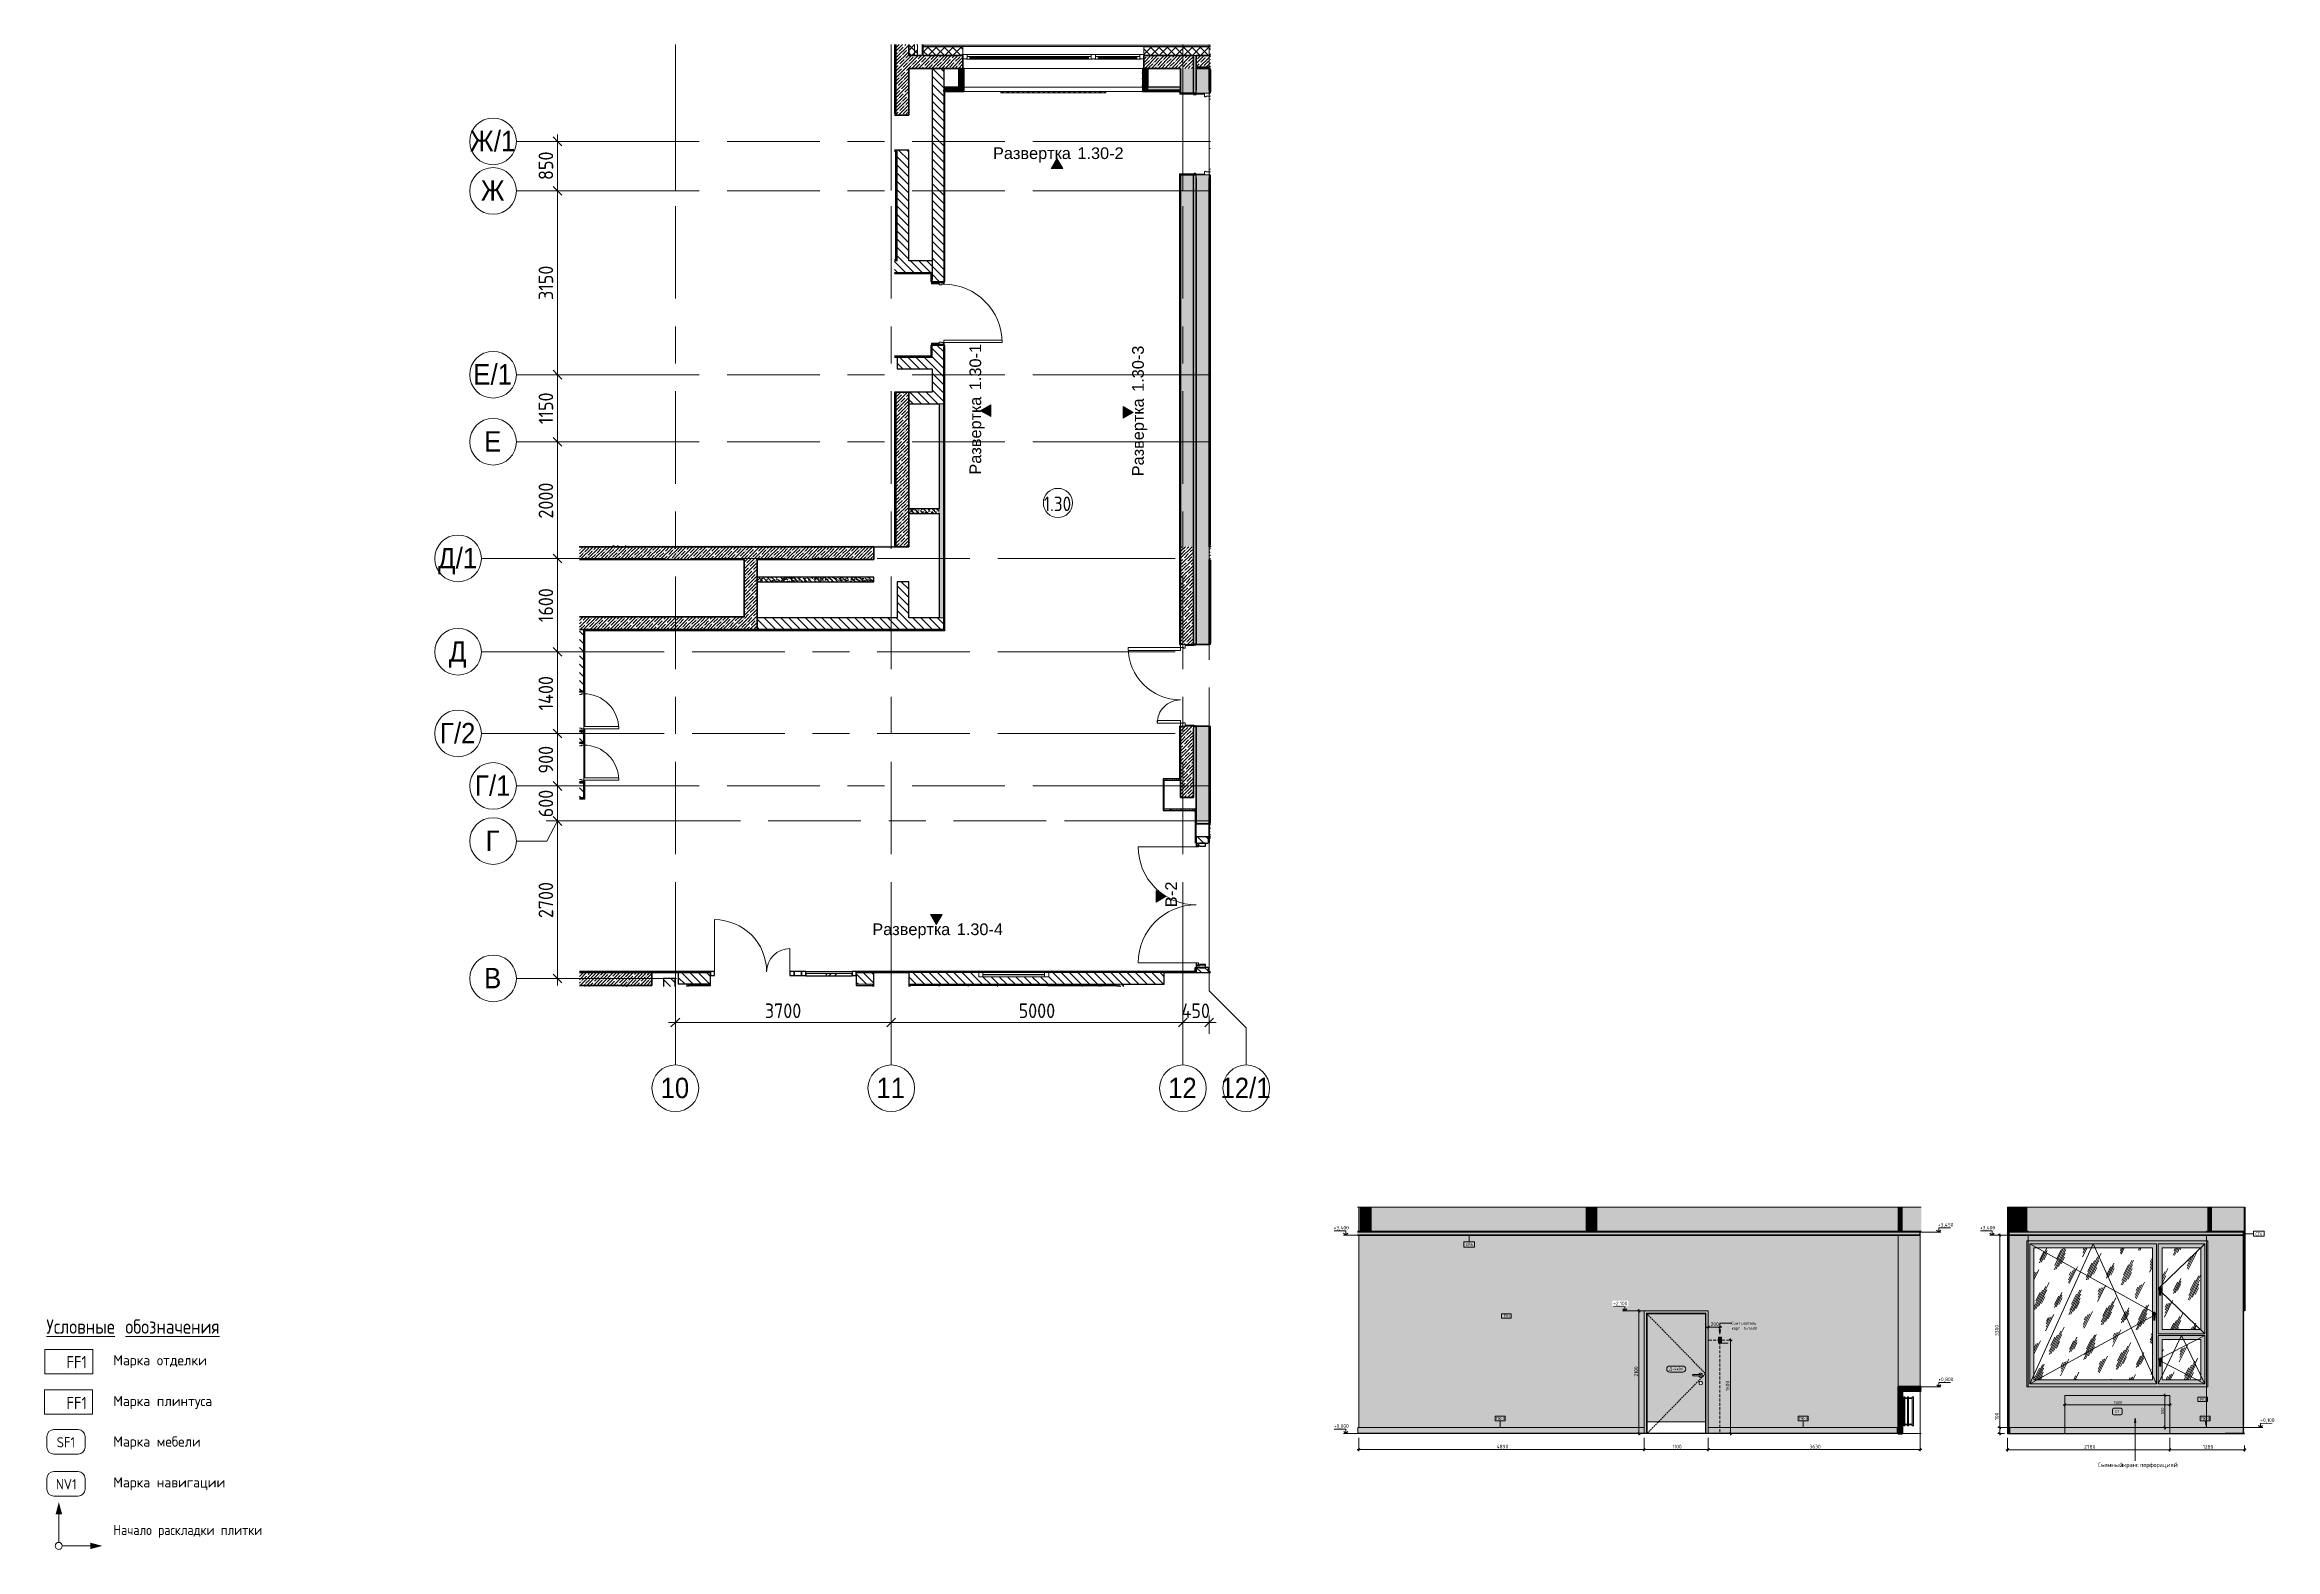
# Model space of a CAD drawing. Header units: millimetres. Extents: x 855 to 70116, y -1987 to 23809.
# Drawn here: x 855 to 39091, y -1987 to 23809 of the extents above; entities that cross this region are included whole.
import ezdxf

# ---------------------------------------------------------------- set-up
doc = ezdxf.new("R2010")
doc.units = ezdxf.units.MM
for name, pattern in [('200_ШТРИХ__ш1_п0_6_', [40, 25, -15]), ('ADSK_Штрих_ш2 п1', [75, 50, -25]), ('Осевая', [3175, 635, -476.25, 1587.5, -476.25]), ('Штрих', [158.75, 79.375, -79.375])]:
    doc.linetypes.add(name, pattern=pattern)
for name, color, linetype, lineweight in [('A-ANNO-DIMS', 7, 'Continuous', 9), ('A-ANNO-DIMS-100', 7, 'Continuous', 9), ('A-ANNO-DIMS-25', 7, 'Continuous', 9), ('A-AREA-IDEN', 7, 'Continuous', 9), ('A-CLNG-IDEN', 7, 'Continuous', 9), ('A-DETL', 7, 'Continuous', 9), ('A-DETL-1', 7, 'ADSK_Штрих_ш2 п1', 9), ('A-DOOR', 7, 'Continuous', 9), ('A-DOOR-1', 7, 'Continuous', 13), ('A-DOOR-2', 7, 'Штрих', 9), ('A-DOOR-3', 7, '200_ШТРИХ__ш1_п0_6_', 9), ('A-DOOR-FRAM', 7, 'Continuous', 13), ('A-DOOR-FRAM-1', 7, 'Continuous', 9), ('A-DOOR-IDEN', 7, 'Continuous', 9), ('A-FLOR', 7, 'Continuous', 9), ('A-GENM', 7, 'Continuous', 9), ('A-GENM-IDEN', 7, 'Continuous', 9), ('A-GLAZ', 7, 'Continuous', 9), ('A-GLAZ-1', 7, 'Continuous', 13), ('A-GLAZ-CURT', 7, 'Continuous', 9), ('A-GLAZ-CURT-1', 7, 'Continuous', 25), ('A-GLAZ-CWMG', 7, 'Continuous', 9), ('A-GLAZ-CWMG-1', 7, 'Continuous', 25), ('A-WALL', 7, 'Continuous', 9), ('A-WALL-5', 7, 'Continuous', 40), ('A-WALL-IDEN', 7, 'Continuous', 9), ('A-WALL-PATT', 7, 'Continuous', 9), ('G-ANNO-DIMS', 7, 'Continuous', 9), ('G-ANNO-DIMS-1', 7, 'Continuous', 20), ('G-ANNO-SYMB', 7, 'Continuous', 9), ('G-ANNO-TEXT', 7, 'Continuous', 9), ('I-WALL', 7, 'Continuous', 9), ('M-EQPM', 7, 'Continuous', 9), ('P-SANR-FIXT', 7, 'Continuous', 9), ('P-SANR-FIXT-1', 7, 'Continuous', 13), ('S-STRS-1', 7, 'Continuous', 9), ('S-STRS-MBND', 7, 'Continuous', 9), ('Знаки', 7, 'Continuous', 9), ('Марки для знаков', 7, 'Continuous', 9), ('Ограждение', 7, 'Continuous', 9), ('Оси', 7, 'Continuous', 9), ('Оси-1', 7, 'Continuous', 20), ('Оси-2', 7, 'Осевая', 9), ('Поручни', 7, 'Continuous', 9)]:
    doc.layers.add(name, color=color, linetype=linetype, lineweight=lineweight)
for name, color, linetype, lineweight, true_color in [('A-CLNG-1', 7, 'Continuous', 9, 0x787878), ('A-CLNG-FNSH-1', 7, 'Continuous', 30, 0x3c3c3c), ('A-DETL-GENF-1', 1, 'Continuous', 9, 0xff0000), ('A-FLOR-1', 7, 'Continuous', 9, 0x787878), ('A-FLOR-FNSH-1', 7, 'Continuous', 30, 0x3c3c3c), ('A-FLOR-MCUT-1', 7, 'Continuous', 9, 0x646464), ('A-WALL-1', 7, 'Continuous', 35, 0x3c3c3c), ('A-WALL-2', 7, 'Continuous', 25, 0x3c3c3c), ('A-WALL-3', 7, 'Continuous', 13, 0x3c3c3c), ('A-WALL-4', 7, 'Continuous', 9, 0x787878), ('A-WALL-6', 7, 'Continuous', 40, 0x3c3c3c), ('A-WALL-7', 7, 'Continuous', 30, 0x3c3c3c), ('A-WALL-FNSH-1', 7, 'Continuous', 9, 0x3c3c3c), ('A-WALL-FNSH-2', 7, 'Continuous', 13, 0x3c3c3c), ('A-WALL-FNSH-3', 7, 'Continuous', 30, 0x3c3c3c), ('G-ANNO-TEXT-1', 7, 'Continuous', 9, 0x3c3c3c), ('G-ANNO-TEXT-2', 7, 'Continuous', 9, 0x008000), ('G-ANNO-TEXT-3', 1, 'Continuous', 9, 0xff0000), ('I-FURN-1', 7, 'Continuous', 9, 0xf0f0f0), ('I-WALL-1', 7, 'Continuous', 9, 0x787878), ('Q-SPCQ-1', 9, 'Continuous', 9, 0x808080), ('Q-SPCQ-2', 7, 'Continuous', 9, 0x7f7f7f)]:
    doc.layers.add(name, color=color, linetype=linetype, lineweight=lineweight, true_color=true_color)
doc.layers.add('M-EQPM-1', color=7, linetype='Continuous', lineweight=9, true_color=0xe6e6e6, transparency=0.7)
doc.styles.add('Arial', font='arial.ttf', dxfattribs={"width": 0.9, "height": 350})
doc.styles.add('Arial_1', font='arial.ttf', dxfattribs={"height": 200})
doc.styles.add('GOST Common', font='GOST_Common.ttf', dxfattribs={"height": 175})
doc.styles.add('GOST Common_1', font='GOST_Common.ttf', dxfattribs={"width": 0.9, "height": 210})
doc.styles.add('GOST Common_2', font='GOST_Common.ttf', dxfattribs={"width": 0.9, "height": 245})
doc.styles.add('GOST Common_3', font='GOST_Common.ttf', dxfattribs={"width": 0.9, "height": 175})
doc.styles.add('GOST Common_4', font='GOST_Common.ttf', dxfattribs={"width": 0.9, "height": 250})
doc.styles.add('GOST Common_5', font='GOST_Common.ttf', dxfattribs={"height": 50})
doc.styles.add('GOST Common_6', font='GOST_Common.ttf', dxfattribs={"width": 0.9, "height": 50})
doc.styles.add('GOST Common_7', font='GOST_Common.ttf', dxfattribs={"width": 0.9, "height": 75})
doc.styles.add('ISOCPEUR', font='isocpeur.ttf', dxfattribs={"width": 0.9, "height": 175})
doc.styles.add('ISOCPEUR_1', font='isocpeur.ttf', dxfattribs={"width": 0.9, "height": 250})
doc.styles.add('ISOCPEUR_2', font='isocpeur.ttf', dxfattribs={"width": 0.9, "height": 62.5})
doc.styles.add('ISOCPEUR_3', font='isocpeur.ttf', dxfattribs={"width": 0.9, "height": 50})
doc.dimstyles.new('ISO-2_0_0_9К_Средний_округл2', dxfattribs={"dimscale": 304.8, "dimtxt": 49.799059, "dimasz": 0.123031, "dimexe": 0.098425, "dimexo": 0, "dimgap": 0, "dimtad": 1, "dimdec": 0, "dimrnd": 10, "dimzin": 0, "dimdsep": 46, "dimtxsty": 'ISOCPEUR_3', "dimblk1": 'OBLIQUE', "dimblk2": 'OBLIQUE', "dimsah": 1, "dimcen": 0.09, "dimdle": 0.098425, "dimazin": 0, "dimtfac": 1, "dimtdec": 4, "dimtix": 1, "dimtmove": 0, "dimatfit": 3, "dimfxl": 1, "dimtvp": 1, "dimtolj": 1, "dimtzin": 0, "dimarcsym": 2})
doc.dimstyles.new('ISO-2_5_0_9К_БОЛЬШОЙ', dxfattribs={"dimscale": 304.8, "dimtxt": 248.995294, "dimasz": 0.492126, "dimexe": 0.393701, "dimexo": 0.984252, "dimgap": 0, "dimtad": 1, "dimdec": 0, "dimrnd": 10, "dimzin": 0, "dimdsep": 46, "dimtxsty": 'ISOCPEUR_1', "dimblk1": 'OBLIQUE', "dimblk2": 'OBLIQUE', "dimsah": 1, "dimcen": 0.09, "dimdle": 0.393701, "dimazin": 0, "dimtfac": 1, "dimtdec": 4, "dimtix": 1, "dimtmove": 0, "dimatfit": 3, "dimfxl": 1, "dimtvp": 1, "dimtolj": 1, "dimtzin": 0, "dimarcsym": 2})
doc.dimstyles.new('ISO-2_5_0_9К_БОЛЬШОЙ_1', dxfattribs={"dimscale": 304.8, "dimtxt": 62.248823, "dimasz": 0.123031, "dimexe": 0.098425, "dimexo": 0.246063, "dimgap": 0, "dimtad": 1, "dimdec": 0, "dimrnd": 10, "dimzin": 0, "dimdsep": 46, "dimtxsty": 'ISOCPEUR_2', "dimblk1": 'OBLIQUE', "dimblk2": 'OBLIQUE', "dimsah": 1, "dimcen": 0.09, "dimdle": 0.098425, "dimazin": 0, "dimtfac": 1, "dimtdec": 4, "dimtix": 1, "dimtmove": 0, "dimatfit": 3, "dimfxl": 1, "dimtvp": 1, "dimtolj": 1, "dimtzin": 0, "dimarcsym": 2})
doc.dimstyles.new('ISO-2_5_0_9К_БОЛЬШОЙ_2', dxfattribs={"dimscale": 304.8, "dimtxt": 62.248823, "dimasz": 0.123031, "dimexe": 0.098425, "dimexo": 0.246063, "dimgap": 0, "dimtad": 1, "dimdec": 0, "dimrnd": 10, "dimzin": 0, "dimdsep": 46, "dimtxsty": 'ISOCPEUR_2', "dimblk1": 'OBLIQUE', "dimblk2": 'OBLIQUE', "dimsah": 1, "dimcen": 0.09, "dimdle": 0.098425, "dimazin": 0, "dimtfac": 1, "dimtdec": 4, "dimtix": 1, "dimtmove": 1, "dimatfit": 3, "dimfxl": 1, "dimtvp": 1, "dimtolj": 1, "dimtzin": 0, "dimarcsym": 2})
pattern_1 = [(45, (-17944.176, 0), (-57.02463, 57.02463), []), (45, (-17887.15, 0), (-57.02463, 57.02463), [100.806, -20.161, 3.353, -16.808])]
pattern_2 = [(135, (-17944.18, 0), (-70.71068, -70.71068), [])]
pattern_3 = [(45, (-17944.18, 0), (-70.71068, 70.71068), []), (135, (-17944.18, 0), (-70.71068, -70.71068), [])]
pattern_4 = [(135, (-17944.18, 0), (-75.43415, -75.43415), [106.68, -17.78, 3.556, -17.78]), (135, (-17944.18, 75.39), (-75.43415, -75.43415), []), (50, (-17944.18, 0), (127.52922, -11.15758), [13.335, -146.685]), (355, (-17944.18, 0), (-24.66966, 133.74002), [10.668, -117.348]), (100.451, (-17933.55, -0.93), (102.85973, 122.58178), [11.333, -124.663]), (46.184, (-17944.18, 35.56), (189.75516, -29.43036), [20.002, -220.027]), (96.636, (-17928.36, 33.1), (166.1822, 173.1996), [17, -186.995]), (351.184, (-17944.18, 35.56), (166.1839, 173.1976), [16.002, -176.022]), (21, (-17926.4, 26.67), (106.13027, -71.58603), [13.335, -146.685]), (326, (-17926.4, 26.67), (43.26188, 128.93175), [10.668, -117.348]), (71.451, (-17917.55, 20.7), (149.39198, 57.34505), [11.333, -124.663]), (37.5, (-17944.176, 0), (2.16223, 59.188357), [3.353, -112.573, 3.353, -115.773, -117.793]), (37.5, (-17944.176, 0), (2.16223, 59.188357), [-235.052, 3.353, -114.44]), (7.5, (-17944.176, 0), (46.77386, 70.12615), [3.353, -64.567, 3.353, -109.906, -44.894]), (7.5, (-17944.176, 0), (46.77386, 70.12615), [-181.178, 3.353, -41.542]), (327.5, (-17983.825, 0), (94.91367, -4.010093), [3.353, -41.097, 3.353, -135.331, -184.023]), (327.5, (-17983.825, 0), (94.91367, -4.010093), [-183.134, 3.353, -180.67]), (317.5, (-18001.605, 0), (103.69057, 17.79882), [3.353, -54.432, 3.353, -88.748, -130.683]), (317.5, (-18001.605, 0), (103.69057, 17.79882), [-149.885, 3.353, -127.33])]
pattern_5 = [(0, (-17944.176, 0), (121.92, 30.48), [10.058, -81.382, 10.058, -81.382, -487.68]), (0, (-17944.176, 0), (121.92, 30.48), [-182.88, 10.058, -172.822, 10.058, -81.382, -213.36]), (0, (-17944.176, 0), (121.92, 30.48), [-457.2, 10.058, -50.902, 10.058, -142.342]), (120, (-17898.456, 15.24), (-87.356454, 90.345817), [10.058, -81.382, 10.058, -81.382, -487.68]), (120, (-17898.456, 15.24), (-87.356454, 90.345817), [-182.88, 10.058, -172.822, 10.058, -81.382, -213.36]), (120, (-17898.456, 15.24), (-87.356454, 90.345817), [-457.2, 10.058, -50.902, 10.058, -142.342]), (240, (-17883.216, 76.2), (-34.563546, -120.825817), [10.058, -81.382, 10.058, -81.382, -487.68]), (240, (-17883.216, 76.2), (-34.563546, -120.825817), [-182.88, 10.058, -172.822, 10.058, -81.382, -213.36]), (240, (-17883.216, 76.2), (-34.563546, -120.825817), [-457.2, 10.058, -50.902, 10.058, -142.342])]
pattern_6 = [(45, (-17944.18, 0), (-106.066, 106.066), []), (135, (-17944.18, 0), (-106.066, -106.066), [])]
pattern_7 = [(45, (0, 0), (-14.25598, 14.25598), []), (45, (14.256, 0), (-14.25598, 14.25598), [25.202, -5.04, 0.8382, -4.202])]
pattern_8 = [(63.435, (34288.26, 31.75), (-255.58, 766.75), [317.5, -190.5, 317.5, -190.5, -403.903]), (63.435, (34288.26, 31.75), (-255.58, 766.75), [-1016, 127, -276.9]), (63.435, (34272.4, 47.6), (-255.58, 766.75), [254, -317.5, 190.5, -190.5, -467.403]), (63.435, (34272.4, 47.6), (-255.58, 766.75), [-952.5, 222.25, -245.15]), (63.435, (34272.4, 95.25), (-255.58, 766.75), [190.5, -381, 127, -190.5, -530.903]), (63.435, (34272.4, 95.25), (-255.58, 766.75), [-889, 285.75, -245.15]), (63.435, (34320, 47.6), (-255.58, 766.75), [190.5, -381, 158.75, -6404.65]), (63.435, (34367.64, 95.25), (-255.58, 766.75), [95.25, -476.25, 63.5, -6499.9]), (63.435, (34288.26, 174.6), (-255.58, 766.75), [63.5, -476.25, 63.5, -254, -562.653]), (63.435, (34288.26, 174.6), (-255.58, 766.75), [-857.25, 158.75, -403.9]), (63.435, (34574, 127), (-255.58, 766.75), [317.5, -476.25, 381, -251.5]), (63.435, (34574, 79.4), (-255.58, 766.75), [444.5, -317.5, 476.25, -188]), (63.435, (34605.76, 95.25), (-255.58, 766.75), [508, -254, 381, -276.9]), (63.435, (34653.4, 142.9), (-255.58, 766.75), [317.5, -444.5, 254, -403.9]), (63.435, (34605.76, 238.1), (-255.58, 766.75), [158.75, -635, 190.5, -435.65]), (63.435, (34701, 190.5), (-255.58, 766.75), [127, -635, 127, -530.9])]

msp = doc.modelspace()

# ---------------------------------------------------------------- texts
at = {"layer": 'A-AREA-IDEN', "insert": (17981.9, 16060.7), "char_height": 250, "width": 606.076, "attachment_point": 1, "style": 'GOST Common_4'}
msp.add_mtext('1.30', dxfattribs=at)
at = {"layer": 'A-CLNG-IDEN', "char_height": 50, "width": 132.278, "attachment_point": 1, "style": 'GOST Common_5'}
for insert in [(38749, 3447.6), (25215, 3262.3)]:
    msp.add_mtext('CF6', dxfattribs=dict(at, insert=insert))
at = {"layer": 'A-DOOR-IDEN', "char_height": 50, "attachment_point": 1, "style": 'GOST Common_5'}
for s, insert, width in [('\\fGOST Common|b0|i0|c204|p34|;Д', (28702.5, 1133.1), 56.118), ('-4', (28748.8, 1133.1), 94.198), ('\\fGOST Common|b0|i0|c204|p34|;к', (28826.5, 1133.1), 44.093), ('\\fGOST Common|b0|i0|c204|p34|;(', (28862.9, 1133.1), 24.051), ('\\fGOST Common|b0|i0|c204|p34|;п', (28882.8, 1133.1), 44.093), ('\\fGOST Common|b0|i0|c204|p34|;)', (28919.2, 1133.1), 24.051)]:
    msp.add_mtext(s, dxfattribs=dict(at, insert=insert, width=width))
at = {"layer": 'A-GENM-IDEN', "char_height": 50, "attachment_point": 1, "style": 'GOST Common_5'}
for s, insert, width in [('ПК', (25727.4, 282.8), 100.211), ('-3', (25810.1, 282.8), 86.181), ('ПК', (30920.5, 282.8), 100.211), ('-3', (31003.2, 282.8), 86.181), ('ПК', (37812.7, 282.8), 100.211), ('-3', (37895.3, 282.8), 86.181)]:
    msp.add_mtext(s, dxfattribs=dict(at, insert=insert, width=width))
at = {"layer": 'A-WALL-IDEN', "char_height": 50, "width": 111.835, "attachment_point": 1, "style": 'GOST Common_6'}
for insert in [(25864.2, 2037.2), (37798.7, 608.3)]:
    msp.add_mtext('FK1', dxfattribs=dict(at, insert=insert))
at = {"layer": 'G-ANNO-SYMB', "char_height": 200, "attachment_point": 1, "style": 'Arial_1'}
for s, insert, width in [('Развертка', (17110.9, 22047.1), 1659.493), (' 1.30-2', (18480.1, 22047.1), 1074.261), ('Развертка', (15042.1, 8743.4), 1659.493), (' 1.30-4', (16411.4, 8743.4), 1074.261)]:
    msp.add_mtext(s, dxfattribs=dict(at, insert=insert, width=width))
at = {"layer": 'G-ANNO-SYMB', "char_height": 200, "attachment_point": 1, "rotation": 90, "style": 'Arial_1'}
for s, insert, width in [(' 1.30-1', (16707.8, 17806.8), 1074.261), (' 1.30-3', (19495.5, 17778.1), 1074.261), ('Развертка', (16707.8, 16437.6), 1659.493), ('Развертка', (19495.5, 16408.8), 1659.493), ('-2', (20063.2, 9212.6), 304.641), ('\\fArial|b0|i0|c204|p34|;В', (20063.2, 9020.8), 232.489)]:
    msp.add_mtext(s, dxfattribs=dict(at, insert=insert, width=width))
at = {"layer": 'G-ANNO-TEXT', "attachment_point": 1}
for s, insert, char_height, width, style in [('\\LУсловные', (884.7, 1955.6), 245, 1550.544, 'GOST Common_2'), ('\\L\\fGOST Common|b0|i0|c204|p34|;\\W.9;\\L ', (2164, 1955.6), 245, 90.911, 'GOST Common_2'), ('\\Lобозначения', (2239, 1955.6), 245, 2111.164, 'GOST Common_2'), ('Съемный', (36050.6, -500.6), 75, 434.715, 'GOST Common_7'), ('\\fGOST Common|b0|i0|c204|p34|;\\W.9; ', (36409.2, -500.6), 75, 28.861, 'GOST Common_7'), ('экран', (36433, -500.6), 75, 299.43, 'GOST Common_7'), ('\\fGOST Common|b0|i0|c204|p34|;\\W.9; ', (36680.1, -500.6), 75, 28.861, 'GOST Common_7'), ('\\fGOST Common|b0|i0|c204|p34|;\\W.9;с', (36703.9, -500.6), 75, 48.703, 'GOST Common_7'), ('\\fGOST Common|b0|i0|c204|p34|;\\W.9; ', (36744.1, -500.6), 75, 28.861, 'GOST Common_7'), ('перфорацией', (36767.9, -500.6), 75, 672.816, 'GOST Common_7'), ('Начало', (2033.4, -1567.6), 175, 863.658, 'GOST Common_3'), ('\\fGOST Common|b0|i0|c204|p34|;\\W.9; ', (2746, -1567.6), 175, 65.658, 'GOST Common_3'), ('раскладки', (2800.1, -1567.6), 175, 1237.405, 'GOST Common_3'), ('\\fGOST Common|b0|i0|c204|p34|;\\W.9; ', (3821.1, -1567.6), 175, 65.658, 'GOST Common_3'), ('плитки', (3875.3, -1567.6), 175, 853.557, 'GOST Common_3')]:
    msp.add_mtext(s, dxfattribs=dict(at, insert=insert, char_height=char_height, width=width, style=style))
at = {"layer": 'G-ANNO-TEXT-1', "attachment_point": 1}
for s, insert, char_height, width, style in [('Считыватель', (29769.9, 1914.1), 50, 463.576, 'GOST Common_6'), ('\\fGOST Common|b0|i0|c204|p34|;\\W.9; ', (30152.4, 1914.1), 50, 19.842, 'GOST Common_6'), ('карт', (29769.9, 1828.1), 50, 173.165, 'GOST Common_6'), ('  h=1.600', (29912.8, 1828.1), 50, 281.392, 'GOST Common_6'), ('   FF1   ', (884.7, 1327.3), 210, 929.316, 'GOST Common_1'), ('Марка', (2033.4, 1343.2), 175, 830.548, 'GOST Common'), ('\\fGOST Common|b0|i0|c204|p34|; ', (2718.6, 1343.2), 175, 72.954, 'GOST Common'), ('отделки', (2778.8, 1343.2), 175, 1099.915, 'GOST Common'), ('Марка', (2033.4, 643.2), 175, 830.548, 'GOST Common'), ('\\fGOST Common|b0|i0|c204|p34|; ', (2718.6, 643.2), 175, 72.954, 'GOST Common'), ('плинтуса', (2778.8, 643.2), 175, 1245.822, 'GOST Common'), ('Марка', (2033.4, -50.9), 175, 830.548, 'GOST Common'), ('\\fGOST Common|b0|i0|c204|p34|; ', (2718.6, -50.9), 175, 72.954, 'GOST Common'), ('мебели', (2778.8, -50.9), 175, 925.949, 'GOST Common'), ('Марка', (2033.4, -750.9), 175, 830.548, 'GOST Common'), ('\\fGOST Common|b0|i0|c204|p34|; ', (2718.6, -750.9), 175, 72.954, 'GOST Common'), ('навигации', (2778.8, -750.9), 175, 1414.177, 'GOST Common')]:
    msp.add_mtext(s, dxfattribs=dict(at, insert=insert, char_height=char_height, width=width, style=style))
at = {"layer": 'G-ANNO-TEXT-2', "char_height": 175, "attachment_point": 1, "style": 'ISOCPEUR'}
for s, insert, width in [('SF1', (1062.1, -63.7), 383.848), ('NV1', (1048.2, -782), 419.202)]:
    msp.add_mtext(s, dxfattribs=dict(at, insert=insert, width=width))
at = {"layer": 'G-ANNO-TEXT-3', "insert": (884.7, 627.3), "char_height": 210, "width": 929.316, "attachment_point": 1, "style": 'GOST Common_1'}
msp.add_mtext('   FF1   ', dxfattribs=at)
at = {"layer": 'Марки для знаков', "insert": (36347.9, 401.8), "char_height": 50, "width": 74.156, "attachment_point": 1, "style": 'GOST Common_5'}
msp.add_mtext('E1', dxfattribs=at)
at = {"layer": 'Оси', "char_height": 350, "attachment_point": 1, "style": 'Arial'}
for s, insert, width in [('\\fArial|b0|i0|c204|p34|;\\W.9;Ж', (8144.5, 22331), 497.848), ('/1', (8555.3, 22331), 454.557), ('\\fArial|b0|i0|c204|p34|;\\W.9;Ж', (8332.2, 21481), 497.848), ('\\fArial|b0|i0|c204|p34|;\\W.9;Е', (8201.2, 18331), 360.759), ('/1', (8498.9, 18331), 454.557), ('\\fArial|b0|i0|c204|p34|;\\W.9;Е', (8388.4, 17181), 360.759), ('\\fArial|b0|i0|c204|p34|;\\W.9;Д', (7598.1, 15181), 367.975), ('/1', (7901.7, 15181), 454.557), ('\\fArial|b0|i0|c204|p34|;\\W.9;Д', (7785.7, 13581), 367.975), ('\\fArial|b0|i0|c204|p34|;\\W.9;Г', (7627.8, 12181), 295.823), ('/2', (7871.8, 12181), 454.557), ('\\fArial|b0|i0|c204|p34|;\\W.9;Г', (8227.8, 11281), 295.823), ('/1', (8471.8, 11281), 454.557), ('\\fArial|b0|i0|c204|p34|;\\W.9;Г', (8415.4, 10336.2), 295.823), ('\\fArial|b0|i0|c204|p34|;\\W.9;В', (8388.4, 7981), 360.759), ('10', (11413.2, 6098), 606.076), ('11', (15113.2, 6098), 606.076), ('12', (20113.2, 6098), 606.076), ('12/1', (21010.6, 6098), 1060.633)]:
    msp.add_mtext(s, dxfattribs=dict(at, insert=insert, width=width))

# ---------------------------------------------------------------- blocks, each defined once
blk = doc.blocks.new('Прямоугольный импост - Импост структурный с накладкой - 160мм Темный-31239214-План разверток пом_ 1_30_ Этаж 1')
at = {"layer": 'A-GLAZ-CWMG-1'}
for p, q in [((-50, 0), (-50, 17)), ((-50, 17), (0, 17)), ((-40, 0), (-50, 0)), ((-40, -40), (-40, 0)), ((0, 0), (-10, 0)), ((-10, 0), (-10, -40)), ((0, 17), (0, 0)), ((-50, -140), (-50, -40)), ((-50, -40), (-40, -40)), ((0, -140), (-50, -140)), ((-10, -40), (0, -40)), ((0, -40), (0, -140))]:
    blk.add_line(p, q, dxfattribs=at)
blk = doc.blocks.new('Дверь_Витражная_остекление_ - ДВН_ДАО_Главный вход_1800 в свету 5-32258809-План разверток пом_ 1_30_ Этаж 1')
at = {"layer": 'A-DOOR'}
for p, q in [((-992.5, -1012.5), (-992.5, -20)), ((992.5, -1012.5), (992.5, -20))]:
    blk.add_line(p, q, dxfattribs=at)
for centre, start, end in [((-992.5, -20), 270, 0), ((992.5, -20), 180, 270)]:
    blk.add_arc(centre, 992.5, start, end, dxfattribs=at)
at = {"layer": 'A-DOOR-1'}
for p, q in [((-1042.5, 20), (-992.5, 20)), ((-1042.5, -20), (-1042.5, 20)), ((-992.5, 20), (-992.5, -20)), ((992.5, 20), (1042.5, 20)), ((992.5, -20), (992.5, 20)), ((1042.5, 20), (1042.5, -20)), ((-992.5, -20), (-1042.5, -20)), ((1042.5, -20), (992.5, -20))]:
    blk.add_line(p, q, dxfattribs=at)
blk = doc.blocks.new('Прямоугольный импост - Импост структурный с накладкой - 160мм Темный-31915521-План разверток пом_ 1_30_ Этаж 1')
at = {"layer": 'A-GLAZ-CWMG-1'}
for p, q in [((-25, 0), (-25, 17)), ((-25, 17), (25, 17)), ((-15, 0), (-25, 0)), ((-15, -40), (-15, 0)), ((25, 0), (15, 0)), ((15, 0), (15, -40)), ((25, 17), (25, 0)), ((-25, -140), (-25, -40)), ((-25, -40), (-15, -40)), ((25, -140), (-25, -140)), ((15, -40), (25, -40)), ((25, -40), (25, -140))]:
    blk.add_line(p, q, dxfattribs=at)
blk = doc.blocks.new('110_Дверь_СКБ_2Ст - Д-1 Лестничная клетка EIS60-24280000-План разверток пом_ 1_30_ Этаж 1')
at = {"layer": 'A-DOOR'}
for centre, radius, start, end in [((662, 110), 400, 176.9323, 180), ((-638, 110), 900, 0, 1.3593)]:
    blk.add_arc(centre, radius, start, end, dxfattribs=at)
at = {"layer": 'A-DOOR-1'}
for p, q in [((-638, 131), (-638, 110)), ((-638, 110), (-588, 110)), ((-588, 110), (-588, 131)), ((612, 131), (612, 110)), ((612, 110), (662, 110)), ((662, 110), (662, 131))]:
    blk.add_line(p, q, dxfattribs=at)
at = {"layer": 'A-DOOR-FRAM'}
for p, q in [((-672, 118), (-742, 118)), ((-742, 118), (-742, 110)), ((-742, 110), (-672, 110)), ((-638, 110), (-688, 110)), ((-688, 110), (-688, 30)), ((-688, 30), (-628, 30)), ((-672, 30), (-688, 30)), ((-688, 30), (-688, -110)), ((-672, 110), (-672, 118)), ((-672, -110), (-672, 30)), ((-638, 60), (-638, 110)), ((-628, 60), (-638, 60)), ((-628, 30), (-628, 60)), ((662, 60), (652, 60)), ((652, 60), (652, 30)), ((652, 30), (712, 30)), ((662, 110), (662, 60)), ((712, 110), (662, 110)), ((768, 118), (698, 118)), ((698, 118), (698, 110)), ((698, 110), (768, 110)), ((712, 30), (698, 30)), ((698, 30), (698, -110)), ((712, 30), (712, 110)), ((712, -110), (712, 30)), ((768, 110), (768, 118)), ((-672, -110), (-742, -110)), ((-742, -110), (-742, -118)), ((-742, -118), (-672, -118)), ((-688, -110), (-672, -110)), ((-672, -118), (-672, -110)), ((698, -110), (712, -110)), ((768, -110), (698, -110)), ((698, -110), (698, -118)), ((698, -118), (768, -118)), ((768, -118), (768, -110))]:
    blk.add_line(p, q, dxfattribs=at)
blk = doc.blocks.new('120_Окно_СКБ_2Ст - 120_Окно_СКБ_2Ст 3100х2500 _мал_створка слева_-22446080-План разверток пом_ 1_30_ Этаж 1')
at = {"layer": 'A-GLAZ'}
for p, q in [((1550, -57), (-1550, -57)), ((-1550, -127), (-1500, -127)), ((-1430, -107), (600, -107)), ((600, -117), (-1430, -117)), ((670, -127), (700, -127)), ((770, -107), (1430, -107)), ((1430, -117), (770, -117)), ((1500, -127), (1550, -127))]:
    blk.add_line(p, q, dxfattribs=at)
at = {"layer": 'A-GLAZ-1'}
for p, q in [((-1550, -127), (-1550, -57)), ((-1550, -57), (-1480, -57)), ((-1480, -127), (-1550, -127)), ((-1480, -127), (-1500, -127)), ((-1500, -127), (-1500, -137)), ((-1500, -137), (670, -137)), ((670, -137), (-1500, -137)), ((-1480, -57), (-1480, -127)), ((650, -87), (-1480, -87)), ((-1480, -87), (-1480, -127)), ((-1430, -137), (-1430, -87)), ((600, -137), (600, -87)), ((650, -127), (650, -57)), ((650, -57), (720, -57)), ((650, -127), (650, -87)), ((720, -127), (650, -127)), ((670, -127), (650, -127)), ((670, -137), (670, -127)), ((720, -127), (700, -127)), ((700, -127), (700, -137)), ((700, -137), (1500, -137)), ((1500, -137), (700, -137)), ((720, -57), (720, -127)), ((1480, -87), (720, -87)), ((720, -87), (720, -127)), ((770, -137), (770, -87)), ((1430, -137), (1430, -87)), ((1480, -127), (1480, -57)), ((1480, -57), (1550, -57)), ((1480, -127), (1480, -87)), ((1550, -127), (1480, -127)), ((1500, -127), (1480, -127)), ((1500, -137), (1500, -127)), ((1550, -57), (1550, -127))]:
    blk.add_line(p, q, dxfattribs=at)
blk = doc.blocks.new('110_Дверь_СКБ_2Ст - Д-2 1450x2100h_Лестничная клетка EIS60-31891763-План разверток пом_ 1_30_ Этаж 1')
at = {"layer": 'A-DOOR'}
for centre, radius, start, end in [((662.5, 110), 900, 90, 180), ((-637.5, 110), 400, 360, 90)]:
    blk.add_arc(centre, radius, start, end, dxfattribs=at)
at = {"layer": 'A-DOOR-1'}
for p, q in [((662.5, 1010), (612.5, 1010)), ((612.5, 1010), (612.5, 110)), ((662.5, 110), (662.5, 1010)), ((-637.5, 510), (-637.5, 110)), ((-587.5, 510), (-637.5, 510)), ((-587.5, 110), (-587.5, 510)), ((-637.5, 110), (-587.5, 110)), ((612.5, 110), (662.5, 110))]:
    blk.add_line(p, q, dxfattribs=at)
at = {"layer": 'A-DOOR-FRAM'}
for p, q in [((-672.5, 118), (-742.5, 118)), ((-742.5, 118), (-742.5, 110)), ((-742.5, 110), (-672.5, 110)), ((-637.5, 110), (-687.5, 110)), ((-687.5, 110), (-687.5, 30)), ((-687.5, 30), (-627.5, 30)), ((-672.5, 30), (-687.5, 30)), ((-687.5, 30), (-687.5, -110)), ((-672.5, 110), (-672.5, 118)), ((-672.5, -110), (-672.5, 30)), ((-637.5, 60), (-637.5, 110)), ((-627.5, 60), (-637.5, 60)), ((-627.5, 30), (-627.5, 60)), ((662.5, 60), (652.5, 60)), ((652.5, 60), (652.5, 30)), ((652.5, 30), (712.5, 30)), ((662.5, 110), (662.5, 60)), ((712.5, 110), (662.5, 110)), ((767.5, 118), (697.5, 118)), ((697.5, 118), (697.5, 110)), ((697.5, 110), (767.5, 110)), ((712.5, 30), (697.5, 30)), ((697.5, 30), (697.5, -110)), ((712.5, 30), (712.5, 110)), ((712.5, -110), (712.5, 30)), ((767.5, 110), (767.5, 118)), ((-672.5, -110), (-742.5, -110)), ((-742.5, -110), (-742.5, -118)), ((-742.5, -118), (-672.5, -118)), ((-687.5, -110), (-672.5, -110)), ((-672.5, -118), (-672.5, -110)), ((697.5, -110), (712.5, -110)), ((767.5, -110), (697.5, -110)), ((697.5, -110), (697.5, -118)), ((697.5, -118), (767.5, -118)), ((767.5, -118), (767.5, -110))]:
    blk.add_line(p, q, dxfattribs=at)
blk = doc.blocks.new('110_Дверь_СКБ_1Ст_Внутренняя1 - Д-4к_п__1100x2100h_Артистические EI30-23988509-План разверток пом_ 1_30_ Этаж 1')
at = {"layer": 'A-DOOR'}
h = blk.add_hatch(dxfattribs=at)
h.set_pattern_fill('FP_5', color=256, style=0, pattern_type=2)
h.set_pattern_definition([(135, (1751.41, 164.685), (-14.14214, -14.14214), []), (225, (1751.41, 164.685), (14.14214, -14.14214), [])])
h.paths.add_polyline_path([(562.5, -100), (562.5, 100), (537.5, 100), (537.5, -100)])
at = {"layer": 'A-DOOR-FRAM-1'}
h = blk.add_hatch(dxfattribs=at)
h.set_pattern_fill('FP_6', color=256, style=0, pattern_type=2)
h.set_pattern_definition([(45, (-371.384, 164.685), (-14.1421, 14.1421), []), (135, (-371.384, 164.685), (-14.1421, -14.1421), [])])
h.paths.add_polyline_path([(-512.5, 100), (-537.5, 100), (-537.5, -100), (-512.5, -100)])
at = {"layer": 'A-DOOR'}
blk.add_arc((512.5, 100), 1000, 90, 180, dxfattribs=at)
at = {"layer": 'A-DOOR-1'}
for p, q in [((512.5, 1100), (472.5, 1100)), ((472.5, 1100), (472.5, 100)), ((512.5, 100), (512.5, 1100)), ((472.5, 100), (512.5, 100))]:
    blk.add_line(p, q, dxfattribs=at)
at = {"layer": 'A-DOOR-FRAM'}
for p, q in [((-497.5, 108), (-567.5, 108)), ((-567.5, 108), (-567.5, 100)), ((-567.5, 100), (-497.5, 100)), ((-512.5, 100), (-537.5, 100)), ((-537.5, 100), (-537.5, -100)), ((-487.5, 100), (-512.5, 100)), ((-512.5, 100), (-512.5, 20)), ((-512.5, -100), (-512.5, 100)), ((-497.5, 100), (-512.5, 100)), ((-512.5, 100), (-512.5, 99)), ((-512.5, 99), (-497.5, 99)), ((-512.5, 20), (-477.5, 20)), ((-497.5, 20), (-512.5, 20)), ((-512.5, 20), (-512.5, -100)), ((-497.5, 100), (-497.5, 108)), ((-497.5, 99), (-497.5, 100)), ((-497.5, -100), (-497.5, 20)), ((-487.5, 60), (-487.5, 100)), ((-477.5, 60), (-487.5, 60)), ((-477.5, 20), (-477.5, 60)), ((512.5, 60), (502.5, 60)), ((502.5, 60), (502.5, 20)), ((502.5, 20), (537.5, 20)), ((512.5, 100), (512.5, 60)), ((537.5, 100), (512.5, 100)), ((592.5, 108), (522.5, 108)), ((522.5, 108), (522.5, 100)), ((537.5, 100), (522.5, 100)), ((522.5, 100), (522.5, 99)), ((522.5, 100), (592.5, 100)), ((522.5, 99), (537.5, 99)), ((537.5, 20), (522.5, 20)), ((522.5, 20), (522.5, -100)), ((537.5, 20), (537.5, 100)), ((562.5, 100), (537.5, 100)), ((537.5, 100), (537.5, -100)), ((537.5, 99), (537.5, 100)), ((537.5, -100), (537.5, 20)), ((562.5, -100), (562.5, 100)), ((592.5, 100), (592.5, 108)), ((-497.5, -100), (-567.5, -100)), ((-567.5, -100), (-567.5, -108)), ((-567.5, -108), (-497.5, -108)), ((-537.5, -100), (-512.5, -100)), ((-512.5, -100), (-497.5, -100)), ((-497.5, -108), (-497.5, -100)), ((522.5, -100), (537.5, -100)), ((592.5, -100), (522.5, -100)), ((522.5, -100), (522.5, -108)), ((522.5, -108), (592.5, -108)), ((537.5, -100), (562.5, -100)), ((592.5, -108), (592.5, -100))]:
    blk.add_line(p, q, dxfattribs=at)
blk = doc.blocks.new('110_Дверь_СКБ_1Ст - д-18 700x2100h_Технический шкаф ЭОМ и СС-23257539-План разверток пом_ 1_30_ Этаж 1')
at = {"layer": 'A-DOOR'}
h = blk.add_hatch(dxfattribs=at)
h.set_pattern_fill('FP_7', color=256, style=0, pattern_type=2)
h.set_pattern_definition([(135, (1951.41, 164.685), (-14.14214, -14.14214), []), (225, (1951.41, 164.685), (14.14214, -14.14214), [])])
h.paths.add_polyline_path([(362, 25), (362, 100), (337, 100), (337, 25)])
at = {"layer": 'A-DOOR-FRAM-1'}
h = blk.add_hatch(dxfattribs=at)
h.set_pattern_fill('FP_8', color=256, style=0, pattern_type=2)
h.set_pattern_definition([(45, (-171.384, 164.685), (-14.1421, 14.1421), []), (135, (-171.384, 164.685), (-14.1421, -14.1421), [])])
h.paths.add_polyline_path([(-313, 25), (-313, 100), (-338, 100), (-338, 25)])
at = {"layer": 'A-DOOR'}
blk.add_arc((312, 100), 600, 90, 180, dxfattribs=at)
at = {"layer": 'A-DOOR-1'}
for p, q in [((312, 700), (272, 700)), ((272, 700), (272, 100)), ((312, 100), (312, 700)), ((272, 100), (312, 100))]:
    blk.add_line(p, q, dxfattribs=at)
at = {"layer": 'A-DOOR-FRAM'}
for p, q in [((-313, 100), (-338, 100)), ((-338, 100), (-338, 25)), ((-288, 100), (-313, 100)), ((-313, 100), (-313, 25)), ((-313, 25), (-313, 100)), ((-288, 60), (-288, 100)), ((-278, 60), (-288, 60)), ((-278, 25), (-278, 60)), ((312, 60), (302, 60)), ((302, 60), (302, 25)), ((312, 100), (312, 60)), ((337, 100), (312, 100)), ((337, 25), (337, 100)), ((362, 100), (337, 100)), ((337, 100), (337, 25)), ((362, 25), (362, 100))]:
    blk.add_line(p, q, dxfattribs=at)
at = {"layer": 'A-DOOR-FRAM-1'}
blk.add_line((-288, 100), (272, 100), dxfattribs=at)
blk = doc.blocks.new('сифон - Для раковины-30649641-План разверток пом_ 1_30_ Этаж 1')
at = {"layer": 'P-SANR-FIXT-1'}
for p, q in [((230, 20), (223, 20)), ((223, -20), (230, -20))]:
    blk.add_line(p, q, dxfattribs=at)
blk = doc.blocks.new('Съемный металлический экран с перфорацией - E1-31419150-План разверток пом_ 1_30_ Этаж 1')
at = {"layer": 'Знаки'}
h = blk.add_hatch(dxfattribs=at)
h.set_pattern_fill('FP_11', color=256, style=0, pattern_type=2)
h.set_pattern_definition([(0, (-35171.406, -22983), (0, 50.8), [13.612, -74.376]), (60, (-35146.006, -22976.194), (-43.99409, 25.4), [13.612, -74.376]), (120, (-35139.2, -22950.794), (-43.99409, -25.4), [13.612, -74.376]), (30, (-35157.79, -22983), (9e-05, 101.59984), [13.612, -87.988]), (30, (-35183.19, -22939.01), (9e-05, 101.59984), [13.612, -87.988]), (150, (-35171.41, -22983), (-87.98809, -50.79984), [13.612, -87.988]), (150, (-35146.01, -22939.01), (-87.98809, -50.79984), [13.612, -87.988]), (90, (-35139.2, -22964.41), (-87.988, 50.8), [13.612, -87.988]), (90, (-35190, -22964.41), (-87.988, 50.8), [13.612, -87.988])])
h.paths.add_polyline_path([(1800, 0), (1800, 20), (0, 20), (0, 0), (1564, 0)])
for p, q in [((1800, 20), (0, 20)), ((0, 20), (0, 0)), ((0, 0), (1800, 0)), ((1800, 0), (1800, 20))]:
    blk.add_line(p, q, dxfattribs=at)
blk = doc.blocks.new('1_113 тумба - 1_113 тумба-31126920-План разверток пом_ 1_30_ Этаж 1')
at = {"layer": 'I-FURN-1'}
for p, q in [((-400, 1500), (-384, 1500)), ((-400, 0), (-400, 1500)), ((-384, 1500), (-400, 1500)), ((-400, 1000), (-400, 1500)), ((-400, 1500), (-384, 1500)), ((-384, 1000), (-400, 1000)), ((-400, 500), (-400, 1000)), ((-400, 1000), (-384, 1000)), ((-400, 1000), (-384, 1000)), ((-384, 1000), (-400, 1000)), ((-400, 500), (-384, 500)), ((-384, 500), (-400, 500)), ((-384, 500), (-400, 500)), ((-400, 0), (-400, 500)), ((-400, 500), (-384, 500)), ((-384, 0), (-399, 0)), ((-384, 0), (-399, 0))]:
    blk.add_line(p, q, dxfattribs=at)
blk = doc.blocks.new('Прямоугольный импост - 50 x 70 мм-31700031-План разверток пом_ 1_30_ Этаж 1')
at = {"layer": 'A-GLAZ-CWMG-1'}
for p, q in [((-70, 35), (0, 35)), ((-70, -35), (-70, 35)), ((0, 35), (0, -35)), ((0, -35), (-70, -35))]:
    blk.add_line(p, q, dxfattribs=at)
blk = doc.blocks.new('Дверь_Витражная_остекление_ - ДВН_ДАО_Главный вход_1200 в свету-31742133-План разверток пом_ 1_30_ Этаж 1')
at = {"layer": 'A-DOOR'}
for p, q in [((-647.5, 925), (-647.5, 35)), ((647.5, 430), (647.5, 35))]:
    blk.add_line(p, q, dxfattribs=at)
for centre, radius, start, end in [((-647.5, 30), 895, 360, 90), ((647.5, 30), 400, 90, 180)]:
    blk.add_arc(centre, radius, start, end, dxfattribs=at)
blk = doc.blocks.new('Системная панель - Стемалит - 40мм-31720939-План разверток пом_ 1_30_ Этаж 1')
at = {"layer": 'A-GLAZ-CURT-1'}
for p, q in [((65, 35), (-65, 35)), ((-65, 35), (-65, -35)), ((65, -35), (65, 35)), ((-65, -35), (65, -35))]:
    blk.add_line(p, q, dxfattribs=at)
blk = doc.blocks.new('Прямоугольный импост - 50 x 70 мм-31687886-План разверток пом_ 1_30_ Этаж 1')
at = {"layer": 'A-GLAZ-CWMG-1'}
for p, q in [((-35, 35), (35, 35)), ((-35, -35), (-35, 35)), ((35, 35), (35, -35)), ((35, -35), (-35, -35))]:
    blk.add_line(p, q, dxfattribs=at)
blk = doc.blocks.new('Прямоугольный импост - 50 x 70 мм-31701779-План разверток пом_ 1_30_ Этаж 1')
at = {"layer": 'A-GLAZ-CWMG-1'}
for p, q in [((0, 35), (-70, 35)), ((-70, 35), (-70, -35)), ((0, -35), (0, 35)), ((-70, -35), (0, -35))]:
    blk.add_line(p, q, dxfattribs=at)
blk = doc.blocks.new('Системная панель - Стекло - 40мм-31720953-План разверток пом_ 1_30_ Этаж 1')
at = {"layer": 'A-GLAZ-CURT'}
h = blk.add_hatch(dxfattribs=at)
h.set_pattern_fill('FP_12', color=256, style=0, pattern_type=2)
h.set_pattern_definition([(45, (-32342.5, -7783), (-282.8427, 282.8427), [200, -600]), (45, (-32542.5, -7883), (-282.8427, 282.8427), [600, -200]), (45, (-32142.5, -7983), (-282.8427, 282.8427), [200, -600])])
h.paths.add_polyline_path([(397.5, -40), (397.5, 0), (-397.5, 0), (-397.5, -40)])
at = {"layer": 'A-GLAZ-CURT-1'}
for p, q in [((397.5, 0), (-397.5, 0)), ((-397.5, 0), (-397.5, -40)), ((397.5, -40), (397.5, 0)), ((-397.5, -40), (397.5, -40))]:
    blk.add_line(p, q, dxfattribs=at)
blk = doc.blocks.new('Прямоугольный импост - 50 x 70 мм-31702100-План разверток пом_ 1_30_ Этаж 1')
at = {"layer": 'A-GLAZ-CWMG-1'}
for p, q in [((-35, 35), (35, 35)), ((-35, -35), (-35, 35)), ((35, 35), (35, -35)), ((35, -35), (-35, -35))]:
    blk.add_line(p, q, dxfattribs=at)
blk = doc.blocks.new('Прямоугольный импост - 50 x 70 мм-31720914-План разверток пом_ 1_30_ Этаж 1')
at = {"layer": 'A-GLAZ-CWMG'}
blk.add_line((32640, 7918), (31845, 7918), dxfattribs=at)
blk = doc.blocks.new('Прямоугольный импост - Импост структурный с накладкой - 160мм Темный-32469899-План разверток пом_ 1_30_ Этаж 1')
at = {"layer": 'A-GLAZ-CWMG-1'}
for p, q in [((0, 17), (-50, 17)), ((-50, 17), (-50, 0)), ((-50, 0), (-40, 0)), ((-40, 0), (-40, -40)), ((-10, -40), (-10, 0)), ((-10, 0), (0, 0)), ((0, 0), (0, 17)), ((-40, -40), (-50, -40)), ((-50, -40), (-50, -140)), ((-50, -140), (0, -140)), ((0, -40), (-10, -40)), ((0, -140), (0, -40))]:
    blk.add_line(p, q, dxfattribs=at)
blk = doc.blocks.new('120_Окно_СКБ_1Ст - 120_Окно_СКБ_1Ст 400х1200 EI30-24228909-План разверток пом_ 1_30_ Этаж 1')
at = {"layer": 'A-GLAZ'}
for p, q in [((600, 100), (-600, 100)), ((-600, 30), (600, 30)), ((530, 70), (-530, 70)), ((530, 60), (-530, 60))]:
    blk.add_line(p, q, dxfattribs=at)
at = {"layer": 'A-GLAZ-1'}
for p, q in [((-600, 30), (-600, 100)), ((-600, 100), (-530, 100)), ((-530, 30), (-600, 30)), ((-530, 100), (-530, 30)), ((530, 30), (530, 100)), ((530, 100), (600, 100)), ((600, 30), (530, 30)), ((600, 100), (600, 30))]:
    blk.add_line(p, q, dxfattribs=at)
blk = doc.blocks.new('Зашивка приборов отопления11 - Зашивка приборов отопления-33278624-План разверток пом_ 1_30_ Этаж 1')
at = {"layer": 'A-WALL'}
for p, q in [((37620, 23400), (34560, 23400)), ((34560, 23079), (37620, 23079)), ((37620, 23079), (34560, 23079)), ((34560, 23004), (37620, 23004))]:
    blk.add_line(p, q, dxfattribs=at)
blk = doc.blocks.new('110_Дверь_СКБ_1Ст_Внутренняя1 - Д-4к_п__1100x2100h_Артистические EI30-23988509-Развертка 1_30-1')
at = {"layer": 'A-DOOR'}
h = blk.add_hatch(color=256, dxfattribs=at)
h.paths.add_polyline_path([(19700, 200), (19700, 2050), (18700, 2050), (18700, 200), (19172, 200)])
h.paths.add_polyline_path([(19622, 835), (19615, 835), (19608, 838), (19601, 842), (19596, 847), (19592, 853), (19590, 861), (19590, 869), (19592, 876), (19596, 883), (19601, 888), (19607, 892), (19614, 894), (19622, 895), (19629, 893), (19636, 890), (19642, 886), (19646, 879), (19649, 872), (19650, 865), (19649, 857), (19646, 851), (19642, 844), (19636, 840), (19629, 836), (19624, 835)])
h.paths.add_polyline_path([(19621, 965), (19612, 966), (19602, 970), (19596, 975), (19590, 982), (19586, 990), (19490, 990), (19487, 990), (19485, 991), (19483, 993), (19481, 995), (19480, 997), (19480, 1000), (19480, 1002), (19481, 1005), (19483, 1007), (19485, 1009), (19487, 1010), (19490, 1010), (19586, 1010), (19590, 1018), (19596, 1025), (19603, 1031), (19612, 1034), (19621, 1035), (19629, 1034), (19638, 1030), (19645, 1024), (19650, 1017), (19654, 1009), (19655, 1000), (19654, 991), (19650, 983), (19645, 975), (19638, 970), (19629, 966), (19623, 965)])
at = {"layer": 'A-DOOR-FRAM-1'}
for points in [[(19750, 0), (19750, 2100), (18650, 2100), (18650, 2), (18690, 2), (18690, 2060), (19710, 2060), (19710, 2), (19750, 2), (19750, 0)], [(18690, 6), (18700, 6), (18700, 2060), (18690, 2060), (18690, 6)], [(19625, 2050), (19700, 2050), (19700, 2060), (18700, 2060), (18700, 2050), (19172, 2050)], [(19700, 6), (19710, 6), (19710, 2060), (19700, 2060), (19700, 100)]]:
    blk.add_hatch(color=256, dxfattribs=at).paths.add_polyline_path(points)
at = {"layer": 'A-DOOR'}
for p, q in [((19700, 2050), (18700, 2050)), ((18700, 200), (18700, 2050)), ((19700, 2050), (19700, 200)), ((19490, 1010), (19620, 1010)), ((19620, 990), (19490, 990)), ((19620, 1010), (19586, 1010)), ((19586, 990), (19620, 990)), ((19700, 200), (18700, 200)), ((18700, 200), (18700, 6)), ((19700, 6), (19700, 200))]:
    blk.add_line(p, q, dxfattribs=at)
for centre, radius, start, end in [((19490, 1000), 10, 90, 270), ((19620, 1000), 35, 0, 163.3985), ((19620, 1000), 35, 196.6015, 0), ((19620, 865), 30, 0, 188.1699), ((19620, 865), 30, 188.1699, 0), ((19620, 1000), 10, 270, 90), ((19620, 1000), 10, 270, 90)]:
    blk.add_arc(centre, radius, start, end, dxfattribs=at)
at = {"layer": 'A-DOOR-2'}
for p, q in [((19750, 2100), (18650, 2100)), ((18650, 2), (18650, 2100)), ((19750, 2100), (18650, 2100)), ((18650, 2), (18650, 2100)), ((19750, 0), (19750, 2100)), ((19750, 0), (19750, 2100))]:
    blk.add_line(p, q, dxfattribs=at)
at = {"layer": 'A-DOOR-3'}
for p, q in [((18699, 2050), (19700, 1025)), ((19700, 1025), (18706, 6))]:
    blk.add_line(p, q, dxfattribs=at)
at = {"layer": 'A-DOOR-FRAM-1'}
for p, q in [((18690, 6), (18690, 2060)), ((18690, 2060), (19710, 2060)), ((18700, 2050), (18700, 2060)), ((18700, 2060), (18700, 200)), ((19700, 2050), (18700, 2050)), ((19700, 2060), (19700, 2050)), ((19700, 2060), (19700, 200)), ((19710, 2060), (19710, 6))]:
    blk.add_line(p, q, dxfattribs=at)
blk = doc.blocks.new('Плинтус - Плинтус керамогранит бежевый-32865283-Развертка 1_30-1')
at = {"layer": 'A-GENM'}
blk.add_line((13744, 0), (13744, 100), dxfattribs=at)
blk = doc.blocks.new('Плинтус - Плинтус керамогранит бежевый-32865284-Развертка 1_30-1')
at = {"layer": 'A-GENM'}
blk.add_hatch(color=256, dxfattribs=at).paths.add_polyline_path([(14342, 0), (18650, 0), (18650, 100), (13744, 100), (13744, 0), (13980, 0)])
for p, q in [((13744, 100), (18650, 100)), ((13744, 100), (13744, 0)), ((18650, 100), (18650, 2))]:
    blk.add_line(p, q, dxfattribs=at)
blk = doc.blocks.new('Плинтус - Плинтус керамогранит бежевый-33446224-Развертка 1_30-1')
at = {"layer": 'A-GENM'}
blk.add_hatch(color=256, dxfattribs=at).paths.add_polyline_path([(19750, 0), (22985, 0), (22985, 100), (19750, 100)])
for p, q in [((19750, 100), (22985, 100)), ((19750, 0), (19750, 100))]:
    blk.add_line(p, q, dxfattribs=at)
blk = doc.blocks.new('radiator_prado_classic_z_tip_30_po exemplyaru - Classic Z Тип 30-500-30677899-Развертка 1_30-1')
at = {"layer": 'M-EQPM-1'}
for points in [[(23100, 130), (23118, 130), (23118, 630), (23100, 630), (23100, 590), (23105, 585), (23105, 175), (23100, 170), (23100, 147)], [(23100, 170), (23105, 175), (23105, 585), (23100, 590), (23100, 181)], [(23164, 130), (23182, 130), (23182, 630), (23164, 630), (23164, 147)], [(23220, 600), (23220, 600), (23220, 600)], [(23222, 603), (23222, 604), (23222, 603)], [(23246, 130), (23264, 130), (23264, 630), (23246, 630), (23246, 147)], [(23220, 150), (23220, 150), (23220, 150)], [(23222, 153), (23222, 154), (23222, 153)]]:
    blk.add_hatch(color=256, dxfattribs=at).paths.add_polyline_path(points)
h = blk.add_hatch(color=256, dxfattribs=at)
h.paths.add_polyline_path([(23118, 605), (23164, 605), (23164, 613), (23118, 612), (23118, 606)])
h.paths.add_polyline_path([(23214, 613), (23182, 612), (23182, 605), (23207, 605), (23207, 608), (23208, 609), (23210, 611), (23211, 612), (23213, 612), (23213, 612)])
h.paths.add_polyline_path([(23229, 605), (23246, 605), (23246, 613), (23212, 612), (23210, 611), (23209, 610), (23208, 609), (23207, 606), (23207, 605), (23222, 605)])
h = blk.add_hatch(color=256, dxfattribs=at)
h.paths.add_polyline_path([(23118, 598), (23164, 598), (23164, 605), (23118, 605), (23118, 598)])
h.paths.add_polyline_path([(23214, 598), (23246, 598), (23246, 605), (23182, 605), (23182, 598), (23213, 598)])
h.paths.add_polyline_path([(23207, 603), (23207, 603), (23207, 603)])
h.paths.add_polyline_path([(23209, 600), (23208, 601), (23209, 600)])
h = blk.add_hatch(color=256, dxfattribs=at)
h.paths.add_polyline_path([(23222, 607), (23222, 607), (23222, 607)])
h.paths.add_polyline_path([(23221, 609), (23220, 610), (23221, 609)])
h = blk.add_hatch(color=256, dxfattribs=at)
h.paths.add_polyline_path([(23208, 159), (23208, 159), (23208, 159)])
h.paths.add_polyline_path([(23207, 157), (23207, 158), (23207, 157)])
h.paths.add_polyline_path([(23221, 155), (23246, 155), (23246, 162), (23182, 162), (23182, 155), (23221, 155)])
h.paths.add_polyline_path([(23164, 155), (23164, 162), (23118, 162), (23118, 155), (23134, 155)])
h = blk.add_hatch(color=256, dxfattribs=at)
h.paths.add_polyline_path([(23221, 151), (23220, 150), (23221, 151)])
h.paths.add_polyline_path([(23222, 153), (23222, 153), (23222, 153)])
h.paths.add_polyline_path([(23216, 147), (23246, 148), (23246, 155), (23182, 155), (23182, 147), (23216, 147)])
h.paths.add_polyline_path([(23118, 147), (23164, 148), (23164, 155), (23118, 155), (23118, 148)])
h.paths.add_polyline_path([(23207, 153), (23207, 153), (23207, 153)])
h.paths.add_polyline_path([(23209, 150), (23208, 151), (23209, 150)])
h = blk.add_hatch(color=256, dxfattribs=at)
h.paths.add_polyline_path([(23222, 157), (23222, 157), (23222, 157)])
h.paths.add_polyline_path([(23221, 159), (23220, 160), (23221, 159)])
at = {"layer": 'M-EQPM'}
for p, q in [((23100, 630), (23118, 630)), ((23118, 630), (23100, 630)), ((23100, 130), (23100, 630)), ((23100, 630), (23100, 590)), ((23100, 170), (23100, 590)), ((23100, 590), (23100, 170)), ((23100, 170), (23100, 590)), ((23100, 590), (23100, 170)), ((23100, 170), (23100, 590)), ((23100, 590), (23100, 170)), ((23100, 170), (23100, 590)), ((23100, 590), (23100, 170)), ((23100, 170), (23100, 590)), ((23100, 590), (23100, 170)), ((23100, 170), (23100, 590)), ((23100, 590), (23100, 170)), ((23100, 170), (23100, 590)), ((23100, 590), (23100, 170)), ((23100, 170), (23100, 590)), ((23100, 590), (23100, 170)), ((23100, 170), (23100, 590)), ((23100, 590), (23100, 170)), ((23100, 170), (23100, 590)), ((23100, 590), (23100, 170)), ((23100, 170), (23100, 590)), ((23100, 590), (23100, 170)), ((23100, 170), (23100, 590)), ((23100, 590), (23100, 170)), ((23100, 170), (23100, 590)), ((23100, 590), (23100, 170)), ((23100, 170), (23100, 590)), ((23100, 590), (23100, 170)), ((23100, 170), (23100, 590)), ((23100, 590), (23100, 170)), ((23100, 170), (23100, 590)), ((23100, 590), (23100, 170)), ((23100, 170), (23100, 590)), ((23100, 590), (23100, 170)), ((23100, 170), (23100, 590)), ((23100, 590), (23100, 170)), ((23100, 170), (23100, 590)), ((23100, 590), (23100, 170)), ((23100, 170), (23100, 590)), ((23100, 590), (23100, 170)), ((23100, 170), (23100, 590)), ((23100, 590), (23100, 170)), ((23100, 170), (23100, 590)), ((23100, 590), (23100, 170)), ((23100, 170), (23100, 590)), ((23100, 590), (23100, 170)), ((23100, 170), (23100, 590)), ((23100, 590), (23100, 170)), ((23100, 170), (23100, 590)), ((23100, 590), (23100, 170)), ((23100, 170), (23100, 590)), ((23100, 590), (23100, 170)), ((23100, 170), (23100, 590)), ((23100, 590), (23100, 170)), ((23100, 170), (23100, 590)), ((23100, 590), (23100, 170)), ((23100, 170), (23100, 590)), ((23100, 590), (23100, 170)), ((23100, 170), (23100, 590)), ((23100, 590), (23100, 170)), ((23100, 170), (23100, 590)), ((23100, 590), (23100, 170)), ((23100, 170), (23100, 590)), ((23100, 590), (23100, 170)), ((23100, 590), (23100, 170)), ((23100, 590), (23105, 585)), ((23100, 590), (23105, 585)), ((23100, 590), (23105, 585)), ((23100, 590), (23105, 585)), ((23100, 590), (23105, 585)), ((23100, 590), (23105, 585)), ((23100, 590), (23105, 585)), ((23100, 590), (23105, 585)), ((23100, 590), (23105, 585)), ((23100, 590), (23105, 585)), ((23100, 590), (23105, 585)), ((23100, 590), (23105, 585)), ((23100, 590), (23105, 585)), ((23100, 590), (23105, 585)), ((23100, 590), (23105, 585)), ((23100, 590), (23105, 585)), ((23100, 590), (23105, 585)), ((23100, 590), (23105, 585)), ((23100, 590), (23105, 585)), ((23100, 590), (23105, 585)), ((23100, 590), (23105, 585)), ((23100, 590), (23105, 585)), ((23100, 590), (23105, 585)), ((23100, 590), (23105, 585)), ((23100, 590), (23105, 585)), ((23100, 590), (23105, 585)), ((23100, 590), (23105, 585)), ((23100, 590), (23105, 585)), ((23100, 590), (23105, 585)), ((23100, 590), (23105, 585)), ((23100, 590), (23105, 585)), ((23100, 590), (23105, 585)), ((23100, 590), (23105, 585)), ((23100, 590), (23105, 585)), ((23100, 590), (23105, 585)), ((23100, 590), (23105, 585)), ((23100, 590), (23105, 585)), ((23100, 590), (23105, 585)), ((23100, 590), (23105, 585)), ((23100, 590), (23105, 585)), ((23100, 590), (23105, 585)), ((23100, 590), (23105, 585)), ((23100, 590), (23105, 585)), ((23100, 590), (23105, 585)), ((23100, 590), (23105, 585)), ((23100, 590), (23105, 585)), ((23100, 590), (23105, 585)), ((23100, 590), (23105, 585)), ((23100, 590), (23105, 585)), ((23100, 590), (23105, 585)), ((23100, 590), (23105, 585)), ((23100, 590), (23105, 585)), ((23100, 590), (23105, 585)), ((23100, 590), (23105, 585)), ((23100, 590), (23105, 585)), ((23100, 590), (23105, 585)), ((23100, 590), (23105, 585)), ((23100, 590), (23105, 585)), ((23100, 590), (23105, 585)), ((23100, 590), (23105, 585)), ((23100, 590), (23105, 585)), ((23100, 590), (23105, 585)), ((23100, 590), (23105, 585)), ((23100, 590), (23105, 585)), ((23105, 175), (23105, 585)), ((23105, 585), (23105, 175)), ((23105, 175), (23105, 585)), ((23105, 585), (23105, 175)), ((23105, 175), (23105, 585)), ((23105, 585), (23105, 175)), ((23105, 175), (23105, 585)), ((23105, 585), (23105, 175)), ((23105, 175), (23105, 585)), ((23105, 585), (23105, 175)), ((23105, 175), (23105, 585)), ((23105, 585), (23105, 175)), ((23105, 175), (23105, 585)), ((23105, 585), (23105, 175)), ((23105, 175), (23105, 585)), ((23105, 585), (23105, 175)), ((23105, 175), (23105, 585)), ((23105, 585), (23105, 175)), ((23105, 175), (23105, 585)), ((23105, 585), (23105, 175)), ((23105, 175), (23105, 585)), ((23105, 585), (23105, 175)), ((23105, 175), (23105, 585)), ((23105, 585), (23105, 175)), ((23105, 175), (23105, 585)), ((23105, 585), (23105, 175)), ((23105, 175), (23105, 585)), ((23105, 585), (23105, 175)), ((23105, 175), (23105, 585)), ((23105, 585), (23105, 175)), ((23105, 175), (23105, 585)), ((23105, 585), (23105, 175)), ((23105, 175), (23105, 585)), ((23105, 585), (23105, 175)), ((23105, 175), (23105, 585)), ((23105, 585), (23105, 175)), ((23105, 175), (23105, 585)), ((23105, 585), (23105, 175)), ((23105, 175), (23105, 585)), ((23105, 585), (23105, 175)), ((23105, 175), (23105, 585)), ((23105, 585), (23105, 175)), ((23105, 175), (23105, 585)), ((23105, 585), (23105, 175)), ((23105, 175), (23105, 585)), ((23105, 585), (23105, 175)), ((23105, 175), (23105, 585)), ((23105, 585), (23105, 175)), ((23105, 175), (23105, 585)), ((23105, 585), (23105, 175)), ((23105, 175), (23105, 585)), ((23105, 585), (23105, 175)), ((23105, 175), (23105, 585)), ((23105, 585), (23105, 175)), ((23105, 175), (23105, 585)), ((23105, 585), (23105, 175)), ((23105, 175), (23105, 585)), ((23105, 585), (23105, 175)), ((23105, 175), (23105, 585)), ((23105, 585), (23105, 175)), ((23105, 175), (23105, 585)), ((23105, 585), (23105, 175)), ((23105, 175), (23105, 585)), ((23105, 585), (23105, 175)), ((23118, 630), (23118, 613)), ((23118, 630), (23118, 130)), ((23164, 613), (23118, 613)), ((23164, 613), (23118, 613)), ((23118, 613), (23118, 605)), ((23118, 605), (23118, 613)), ((23118, 613), (23118, 605)), ((23118, 605), (23118, 613)), ((23118, 612), (23118, 598)), ((23118, 605), (23118, 598)), ((23118, 598), (23118, 605)), ((23118, 605), (23118, 603)), ((23118, 601), (23118, 605)), ((23118, 603), (23118, 601)), ((23118, 601), (23118, 599)), ((23118, 600), (23118, 601)), ((23118, 599), (23118, 600)), ((23118, 599), (23118, 598)), ((23118, 598), (23118, 599)), ((23118, 598), (23164, 598)), ((23118, 598), (23164, 598)), ((23118, 598), (23118, 598)), ((23118, 598), (23118, 162)), ((23182, 630), (23164, 630)), ((23164, 630), (23182, 630)), ((23164, 613), (23164, 630)), ((23164, 130), (23164, 630)), ((23164, 613), (23164, 612)), ((23164, 605), (23164, 613)), ((23164, 613), (23164, 605)), ((23164, 607), (23164, 613)), ((23164, 612), (23164, 611)), ((23164, 598), (23164, 612)), ((23164, 611), (23164, 610)), ((23164, 610), (23164, 607)), ((23164, 607), (23164, 605)), ((23164, 605), (23164, 607)), ((23164, 605), (23164, 601)), ((23164, 598), (23164, 605)), ((23164, 605), (23164, 598)), ((23164, 600), (23164, 605)), ((23164, 601), (23164, 600)), ((23164, 600), (23164, 598)), ((23164, 599), (23164, 600)), ((23164, 598), (23164, 599)), ((23164, 162), (23164, 598)), ((23182, 613), (23182, 630)), ((23182, 630), (23182, 130)), ((23246, 613), (23182, 613)), ((23246, 613), (23182, 613)), ((23182, 611), (23182, 613)), ((23182, 613), (23182, 605)), ((23182, 605), (23182, 613)), ((23182, 613), (23182, 609)), ((23182, 598), (23182, 612)), ((23182, 610), (23182, 611)), ((23182, 609), (23182, 610)), ((23182, 605), (23182, 609)), ((23182, 609), (23182, 607)), ((23182, 607), (23182, 605)), ((23182, 600), (23182, 605)), ((23182, 605), (23182, 598)), ((23182, 598), (23182, 605)), ((23182, 605), (23182, 600)), ((23182, 598), (23182, 600)), ((23182, 600), (23182, 599)), ((23182, 599), (23182, 598)), ((23182, 598), (23246, 598)), ((23182, 598), (23246, 598)), ((23182, 598), (23182, 598)), ((23182, 162), (23182, 598)), ((23264, 630), (23246, 630)), ((23246, 630), (23264, 630)), ((23246, 613), (23246, 630)), ((23246, 130), (23246, 630)), ((23246, 613), (23246, 612)), ((23246, 605), (23246, 613)), ((23246, 613), (23246, 605)), ((23246, 610), (23246, 613)), ((23246, 612), (23246, 611)), ((23246, 598), (23246, 612)), ((23246, 611), (23246, 605)), ((23246, 609), (23246, 610)), ((23246, 607), (23246, 609)), ((23246, 605), (23246, 607)), ((23246, 605), (23246, 603)), ((23246, 598), (23246, 605)), ((23246, 605), (23246, 598)), ((23246, 601), (23246, 605)), ((23246, 603), (23246, 600)), ((23246, 600), (23246, 601)), ((23246, 600), (23246, 599)), ((23246, 598), (23246, 600)), ((23246, 599), (23246, 598)), ((23246, 598), (23246, 598)), ((23246, 162), (23246, 598)), ((23264, 130), (23264, 630)), ((23264, 630), (23264, 130)), ((23105, 175), (23100, 170)), ((23100, 170), (23105, 175)), ((23105, 175), (23100, 170)), ((23100, 170), (23105, 175)), ((23105, 175), (23100, 170)), ((23100, 170), (23105, 175)), ((23105, 175), (23100, 170)), ((23100, 170), (23105, 175)), ((23105, 175), (23100, 170)), ((23100, 170), (23105, 175)), ((23105, 175), (23100, 170)), ((23100, 170), (23105, 175)), ((23105, 175), (23100, 170)), ((23100, 170), (23105, 175)), ((23105, 175), (23100, 170)), ((23100, 170), (23105, 175)), ((23105, 175), (23100, 170)), ((23100, 170), (23105, 175)), ((23105, 175), (23100, 170)), ((23100, 170), (23105, 175)), ((23105, 175), (23100, 170)), ((23100, 170), (23105, 175)), ((23105, 175), (23100, 170)), ((23100, 170), (23105, 175)), ((23105, 175), (23100, 170)), ((23100, 170), (23105, 175)), ((23105, 175), (23100, 170)), ((23100, 170), (23105, 175)), ((23105, 175), (23100, 170)), ((23100, 170), (23105, 175)), ((23105, 175), (23100, 170)), ((23100, 170), (23105, 175)), ((23105, 175), (23100, 170)), ((23100, 170), (23105, 175)), ((23105, 175), (23100, 170)), ((23100, 170), (23105, 175)), ((23105, 175), (23100, 170)), ((23100, 170), (23105, 175)), ((23105, 175), (23100, 170)), ((23100, 170), (23105, 175)), ((23105, 175), (23100, 170)), ((23100, 170), (23105, 175)), ((23105, 175), (23100, 170)), ((23100, 170), (23105, 175)), ((23105, 175), (23100, 170)), ((23100, 170), (23105, 175)), ((23105, 175), (23100, 170)), ((23100, 170), (23105, 175)), ((23105, 175), (23100, 170)), ((23100, 170), (23105, 175)), ((23105, 175), (23100, 170)), ((23100, 170), (23105, 175)), ((23105, 175), (23100, 170)), ((23100, 170), (23105, 175)), ((23105, 175), (23100, 170)), ((23100, 170), (23105, 175)), ((23105, 175), (23100, 170)), ((23100, 170), (23105, 175)), ((23105, 175), (23100, 170)), ((23100, 170), (23105, 175)), ((23105, 175), (23100, 170)), ((23100, 170), (23105, 175)), ((23105, 175), (23100, 170)), ((23100, 170), (23105, 175)), ((23100, 170), (23100, 130)), ((23100, 130), (23118, 130)), ((23118, 130), (23100, 130)), ((23164, 162), (23118, 162)), ((23164, 162), (23118, 162)), ((23118, 162), (23118, 155)), ((23118, 155), (23118, 162)), ((23118, 162), (23118, 155)), ((23118, 161), (23118, 162)), ((23118, 162), (23118, 151)), ((23118, 160), (23118, 161)), ((23118, 155), (23118, 160)), ((23118, 155), (23118, 149)), ((23118, 147), (23118, 155)), ((23118, 155), (23118, 147)), ((23118, 147), (23118, 155)), ((23118, 151), (23118, 148)), ((23118, 149), (23118, 148)), ((23118, 148), (23118, 147)), ((23118, 147), (23164, 147)), ((23118, 147), (23164, 147)), ((23118, 147), (23118, 130)), ((23164, 162), (23164, 155)), ((23164, 155), (23164, 162)), ((23164, 162), (23164, 155)), ((23164, 155), (23164, 162)), ((23164, 151), (23164, 162)), ((23164, 155), (23164, 147)), ((23164, 147), (23164, 155)), ((23164, 155), (23164, 147)), ((23164, 147), (23164, 155)), ((23164, 148), (23164, 151)), ((23164, 130), (23164, 147)), ((23182, 130), (23164, 130)), ((23164, 130), (23182, 130)), ((23246, 162), (23182, 162)), ((23246, 162), (23182, 162)), ((23182, 155), (23182, 162)), ((23182, 162), (23182, 155)), ((23182, 162), (23182, 162)), ((23182, 161), (23182, 162)), ((23182, 162), (23182, 155)), ((23182, 151), (23182, 162)), ((23182, 160), (23182, 161)), ((23182, 159), (23182, 160)), ((23182, 155), (23182, 159)), ((23182, 147), (23182, 155)), ((23182, 155), (23182, 147)), ((23182, 147), (23182, 155)), ((23182, 155), (23182, 153)), ((23182, 153), (23182, 149)), ((23182, 148), (23182, 151)), ((23182, 149), (23182, 148)), ((23182, 148), (23182, 147)), ((23182, 147), (23246, 147)), ((23182, 147), (23246, 147)), ((23182, 130), (23182, 147)), ((23246, 162), (23246, 155)), ((23246, 155), (23246, 162)), ((23246, 162), (23246, 161)), ((23246, 162), (23246, 162)), ((23246, 155), (23246, 162)), ((23246, 151), (23246, 162)), ((23246, 161), (23246, 159)), ((23246, 159), (23246, 155)), ((23246, 155), (23246, 147)), ((23246, 147), (23246, 155)), ((23246, 155), (23246, 149)), ((23246, 153), (23246, 155)), ((23246, 151), (23246, 153)), ((23246, 147), (23246, 151)), ((23246, 148), (23246, 151)), ((23246, 149), (23246, 147)), ((23246, 130), (23246, 147)), ((23264, 130), (23246, 130)), ((23246, 130), (23264, 130))]:
    blk.add_line(p, q, dxfattribs=at)
for centre, start, end in [((23214, 605), 0, 180), ((23214, 605), 150, 164.5028), ((23214, 605), 165, 173.2431), ((23214, 605), 174.2348, 180), ((23214, 605), 180, 360), ((23214, 605), 180, 195), ((23214, 605), 195.4972, 210), ((23214, 605), 136.3815, 149.937), ((23214, 605), 210.063, 223.6185), ((23214, 605), 128.5873, 135), ((23214, 605), 225, 231.4127), ((23214, 605), 121.696, 125.9814), ((23214, 605), 234.0186, 238.304), ((23214, 605), 117.2608, 120), ((23214, 605), 107.5091, 117.2608), ((23214, 605), 240, 242.7392), ((23214, 605), 242.7392, 252.4909), ((23214, 605), 72.4909, 107.5091), ((23214, 605), 252.4909, 287.5091), ((23214, 605), 62.7392, 72.4909), ((23214, 605), 287.5091, 297.2608), ((23214, 605), 60, 62.7392), ((23214, 605), 45, 58.304), ((23214, 605), 301.696, 315), ((23214, 605), 297.2608, 300), ((23214, 605), 30.063, 43.6185), ((23214, 605), 316.3815, 329.937), ((23214, 605), 15.4972, 30), ((23214, 605), 330, 344.5028), ((23214, 605), 0, 15), ((23214, 605), 345, 0), ((23214, 155), 90, 270), ((23214, 155), 150, 164.4979), ((23214, 155), 165, 180), ((23214, 155), 180, 195), ((23214, 155), 195.5021, 223.621), ((23214, 155), 136.379, 149.9349), ((23214, 155), 128.5873, 135), ((23214, 155), 225, 231.4127), ((23214, 155), 121.6817, 125.9814), ((23214, 155), 234.0186, 238.3183), ((23214, 155), 117.2823, 120), ((23214, 155), 107.4955, 117.2823), ((23214, 155), 240, 242.7177), ((23214, 155), 242.7177, 252.5045), ((23214, 155), 105.0048, 107.4955), ((23214, 155), 252.5045, 254.9952), ((23214, 155), 90.0045, 103.4293), ((23214, 155), 256.5707, 269.9955), ((23214, 155), 75.0045, 90), ((23214, 155), 270, 90), ((23214, 155), 270, 284.9955), ((23214, 155), 72.479, 75), ((23214, 155), 285, 287.521), ((23214, 155), 62.7601, 72.479), ((23214, 155), 287.521, 297.2399), ((23214, 155), 60.0048, 62.7601), ((23214, 155), 45.0056, 58.2921), ((23214, 155), 301.7079, 314.9944), ((23214, 155), 297.2399, 299.9952), ((23214, 155), 30.0651, 43.621), ((23214, 155), 316.379, 328.5111), ((23214, 155), 15.5021, 30), ((23214, 155), 330, 344.4979), ((23214, 155), 328.5111, 330), ((23214, 155), 0, 15), ((23214, 155), 345, 360)]:
    blk.add_arc(centre, 7.5, start, end, dxfattribs=at)
for points in [[(23208, 609), (23208, 609), (23208, 608), (23207, 608), (23207, 607), (23207, 607), (23207, 607)], [(23208, 609), (23208, 609), (23208, 608), (23207, 608), (23207, 607), (23207, 607), (23207, 607)], [(23207, 607), (23207, 607), (23207, 607), (23207, 606), (23207, 606)], [(23207, 606), (23207, 606), (23207, 605), (23207, 605)], [(23207, 603), (23207, 603), (23207, 603), (23207, 602), (23208, 602), (23208, 601), (23208, 601)], [(23207, 603), (23207, 603), (23207, 603), (23207, 602), (23208, 602), (23208, 601), (23208, 601)], [(23209, 610), (23209, 610), (23209, 610), (23208, 610), (23208, 609), (23208, 609), (23208, 609)], [(23209, 610), (23209, 610), (23209, 610), (23208, 610), (23208, 609), (23208, 609), (23208, 609)], [(23208, 601), (23208, 601), (23208, 601), (23208, 600), (23209, 600), (23209, 600), (23209, 600)], [(23208, 601), (23208, 601), (23208, 601), (23208, 600), (23209, 600), (23209, 600), (23209, 600)], [(23213, 612), (23212, 612), (23212, 612), (23211, 612)], [(23211, 598), (23212, 598), (23212, 598), (23213, 598)], [(23214, 613), (23214, 613), (23213, 612), (23213, 612)], [(23213, 598), (23213, 598), (23214, 598), (23214, 598)], [(23216, 612), (23215, 612), (23215, 613), (23214, 613)], [(23214, 598), (23215, 598), (23215, 598), (23216, 598)], [(23217, 612), (23217, 612), (23216, 612), (23216, 612)], [(23216, 598), (23216, 598), (23217, 598), (23217, 598)], [(23221, 609), (23221, 609), (23221, 609), (23220, 610), (23220, 610), (23220, 610), (23220, 610)], [(23221, 609), (23221, 609), (23221, 609), (23220, 610), (23220, 610), (23220, 610), (23220, 610)], [(23220, 600), (23220, 600), (23220, 600), (23220, 600), (23221, 601), (23221, 601), (23221, 601)], [(23220, 600), (23220, 600), (23220, 600), (23220, 600), (23221, 601), (23221, 601), (23221, 601)], [(23222, 607), (23221, 607), (23221, 607), (23221, 608), (23221, 608), (23221, 609), (23221, 609)], [(23222, 607), (23221, 607), (23221, 607), (23221, 608), (23221, 608), (23221, 609), (23221, 609)], [(23221, 601), (23221, 601), (23221, 602), (23221, 602), (23221, 603), (23221, 603), (23222, 603)], [(23221, 601), (23221, 601), (23221, 602), (23221, 602), (23221, 603), (23221, 603), (23222, 603)], [(23207, 157), (23207, 157), (23207, 157), (23207, 158), (23208, 158), (23208, 159), (23208, 159)], [(23208, 159), (23208, 159), (23208, 158), (23207, 158), (23207, 157), (23207, 157), (23207, 157)], [(23208, 151), (23208, 151), (23208, 152), (23207, 152), (23207, 153), (23207, 153), (23207, 153)], [(23207, 153), (23207, 153), (23207, 153), (23207, 152), (23208, 152), (23208, 151), (23208, 151)], [(23208, 159), (23208, 159), (23208, 159), (23208, 160), (23209, 160), (23209, 160), (23209, 160)], [(23209, 160), (23209, 160), (23209, 160), (23208, 160), (23208, 159), (23208, 159), (23208, 159)], [(23209, 150), (23209, 150), (23209, 150), (23208, 150), (23208, 151), (23208, 151), (23208, 151)], [(23208, 151), (23208, 151), (23208, 151), (23208, 150), (23209, 150), (23209, 150), (23209, 150)], [(23213, 162), (23212, 162), (23212, 162), (23211, 162)], [(23211, 148), (23212, 148), (23212, 148), (23213, 148)], [(23214, 162), (23214, 162), (23213, 162), (23213, 162)], [(23213, 148), (23213, 148), (23214, 147), (23214, 147)], [(23216, 162), (23215, 162), (23215, 162), (23214, 162)], [(23214, 147), (23215, 147), (23215, 148), (23216, 148)], [(23217, 162), (23217, 162), (23216, 162), (23216, 162)], [(23216, 148), (23216, 148), (23217, 148), (23217, 148)], [(23220, 160), (23220, 160), (23220, 160), (23220, 160), (23221, 159), (23221, 159), (23221, 159)], [(23221, 159), (23221, 159), (23221, 159), (23220, 160), (23220, 160), (23220, 160), (23220, 160)], [(23221, 159), (23221, 159), (23221, 158), (23221, 158), (23221, 157), (23221, 157), (23222, 157)], [(23222, 157), (23221, 157), (23221, 157), (23221, 158), (23221, 158), (23221, 159), (23221, 159)], [(23222, 153), (23221, 153), (23221, 153), (23221, 152), (23221, 152), (23221, 151), (23221, 151)], [(23221, 151), (23221, 151), (23221, 152), (23221, 152), (23221, 153), (23221, 153), (23222, 153)], [(23221, 151), (23221, 151), (23221, 151), (23221, 151)], [(23221, 151), (23221, 151), (23221, 151), (23221, 151)]]:
    blk.add_open_spline(points, degree=3, dxfattribs=at)
for points, knots in [([(23207, 607), (23207, 607), (23207, 607), (23207, 606), (23207, 605), (23207, 605)], [0.8571429, 0.8571429, 0.8571429, 0.8571429, 0.8928571, 0.9285714, 1, 1, 1, 1]), ([(23207, 605), (23207, 605), (23207, 604), (23207, 603), (23207, 603), (23207, 603)], [0, 0, 0, 0, 0.0714286, 0.1071429, 0.1428571, 0.1428571, 0.1428571, 0.1428571]), ([(23207, 605), (23207, 605), (23207, 604), (23207, 603), (23207, 603), (23207, 603)], [0, 0, 0, 0, 0.0714286, 0.1071429, 0.1428571, 0.1428571, 0.1428571, 0.1428571]), ([(23214, 613), (23214, 613), (23213, 612), (23212, 612), (23211, 612), (23210, 611), (23210, 611), (23210, 611), (23209, 611), (23209, 610), (23209, 610), (23209, 610)], [0, 0, 0, 0, 0.1428571, 0.2857143, 0.3571429, 0.3928571, 0.4285714, 0.4642857, 0.5, 0.5357143, 0.5714286, 0.5714286, 0.5714286, 0.5714286]), ([(23211, 612), (23211, 612), (23211, 612), (23210, 611), (23210, 611), (23210, 611), (23209, 611), (23209, 611), (23209, 610), (23209, 610)], [0.2857143, 0.2857143, 0.2857143, 0.2857143, 0.3571429, 0.3928571, 0.4285714, 0.4642857, 0.5, 0.5357143, 0.5520145, 0.5520145, 0.5520145, 0.5520145]), ([(23209, 600), (23209, 600), (23209, 600), (23210, 599), (23210, 599), (23210, 599), (23211, 598), (23212, 598), (23213, 598), (23214, 598), (23214, 598)], [0.4285714, 0.4285714, 0.4285714, 0.4285714, 0.4642857, 0.5, 0.5714286, 0.6071429, 0.6428571, 0.7142857, 0.8571429, 1, 1, 1, 1]), ([(23209, 600), (23209, 600), (23209, 599), (23210, 599), (23210, 599), (23210, 599)], [0.4479855, 0.4479855, 0.4479855, 0.4479855, 0.4642857, 0.5, 0.5714286, 0.5714286, 0.5714286, 0.5714286]), ([(23210, 599), (23210, 599), (23210, 599), (23211, 598), (23211, 598), (23211, 598)], [0.5714286, 0.5714286, 0.5714286, 0.5714286, 0.6071429, 0.6428571, 0.7142857, 0.7142857, 0.7142857, 0.7142857]), ([(23220, 610), (23220, 610), (23219, 610), (23219, 611), (23219, 611), (23218, 611), (23218, 612), (23217, 612), (23216, 612), (23215, 613), (23214, 613)], [0.4285714, 0.4285714, 0.4285714, 0.4285714, 0.4642857, 0.5, 0.5714286, 0.6071429, 0.6428571, 0.7142857, 0.8571429, 1, 1, 1, 1]), ([(23214, 598), (23215, 598), (23216, 598), (23217, 598), (23218, 598), (23218, 599), (23219, 599), (23219, 599), (23219, 599), (23219, 600), (23220, 600), (23220, 600)], [0, 0, 0, 0, 0.1428571, 0.2857143, 0.3571429, 0.3928571, 0.4285714, 0.4642857, 0.5, 0.5357143, 0.5714286, 0.5714286, 0.5714286, 0.5714286]), ([(23219, 611), (23218, 611), (23218, 611), (23218, 612), (23217, 612), (23217, 612)], [0.5714286, 0.5714286, 0.5714286, 0.5714286, 0.6071429, 0.6428571, 0.7142857, 0.7142857, 0.7142857, 0.7142857]), ([(23217, 598), (23217, 598), (23218, 598), (23218, 599), (23218, 599), (23219, 599)], [0.2857143, 0.2857143, 0.2857143, 0.2857143, 0.3571429, 0.3928571, 0.4285714, 0.4285714, 0.4285714, 0.4285714]), ([(23220, 610), (23220, 610), (23219, 611), (23219, 611), (23219, 611), (23219, 611)], [0.44798555, 0.44798555, 0.44798555, 0.44798555, 0.46428571, 0.5, 0.54033489, 0.54033489, 0.54033489, 0.54033489]), ([(23219, 599), (23219, 599), (23219, 599), (23219, 599), (23220, 600), (23220, 600)], [0.46428571, 0.46428571, 0.46428571, 0.46428571, 0.5, 0.53571429, 0.55201445, 0.55201445, 0.55201445, 0.55201445]), ([(23222, 605), (23222, 605), (23222, 606), (23222, 607), (23222, 607), (23222, 607)], [0, 0, 0, 0, 0.0714286, 0.1071429, 0.1428571, 0.1428571, 0.1428571, 0.1428571]), ([(23222, 605), (23222, 605), (23222, 606), (23222, 607), (23222, 607), (23222, 607)], [0, 0, 0, 0, 0.0714286, 0.1071429, 0.1428571, 0.1428571, 0.1428571, 0.1428571]), ([(23222, 603), (23222, 603), (23222, 603), (23222, 604), (23222, 605), (23222, 605)], [0.8571429, 0.8571429, 0.8571429, 0.8571429, 0.8928571, 0.9285714, 1, 1, 1, 1]), ([(23222, 603), (23222, 603), (23222, 603), (23222, 604), (23222, 605), (23222, 605)], [0.8571429, 0.8571429, 0.8571429, 0.8571429, 0.8928571, 0.9285714, 1, 1, 1, 1]), ([(23207, 155), (23207, 155), (23207, 156), (23207, 157), (23207, 157), (23207, 157)], [0, 0, 0, 0, 0.0714286, 0.1071429, 0.1428571, 0.1428571, 0.1428571, 0.1428571]), ([(23207, 157), (23207, 157), (23207, 157), (23207, 156), (23207, 155), (23207, 155)], [0.8571429, 0.8571429, 0.8571429, 0.8571429, 0.8928571, 0.9285714, 1, 1, 1, 1]), ([(23207, 153), (23207, 153), (23207, 153), (23207, 154), (23207, 155), (23207, 155)], [0.8571429, 0.8571429, 0.8571429, 0.8571429, 0.8928571, 0.9285714, 1, 1, 1, 1]), ([(23207, 155), (23207, 155), (23207, 154), (23207, 153), (23207, 153), (23207, 153)], [0, 0, 0, 0, 0.0714286, 0.1071429, 0.1428571, 0.1428571, 0.1428571, 0.1428571]), ([(23209, 160), (23209, 160), (23209, 160), (23210, 161), (23210, 161), (23210, 161), (23211, 162), (23212, 162), (23213, 162), (23214, 162), (23214, 162)], [0.4285714, 0.4285714, 0.4285714, 0.4285714, 0.4642857, 0.5, 0.5714286, 0.6071429, 0.6428571, 0.7142857, 0.8571429, 1, 1, 1, 1]), ([(23211, 162), (23211, 162), (23211, 162), (23210, 161), (23210, 161), (23210, 161), (23209, 161), (23209, 161), (23209, 160), (23209, 160)], [0.2857143, 0.2857143, 0.2857143, 0.2857143, 0.3571429, 0.3928571, 0.4285714, 0.4642857, 0.5, 0.5357143, 0.5520145, 0.5520145, 0.5520145, 0.5520145]), ([(23214, 147), (23214, 147), (23213, 148), (23212, 148), (23211, 148), (23210, 149), (23210, 149), (23210, 149), (23209, 149), (23209, 150), (23209, 150), (23209, 150)], [0, 0, 0, 0, 0.1428571, 0.2857143, 0.3571429, 0.3928571, 0.4285714, 0.4642857, 0.5, 0.5357143, 0.5714286, 0.5714286, 0.5714286, 0.5714286]), ([(23209, 150), (23209, 150), (23209, 149), (23210, 149), (23210, 149), (23210, 149), (23211, 148), (23211, 148), (23211, 148)], [0.4479855, 0.4479855, 0.4479855, 0.4479855, 0.4642857, 0.5, 0.5714286, 0.6071429, 0.6428571, 0.7142857, 0.7142857, 0.7142857, 0.7142857]), ([(23214, 162), (23215, 162), (23216, 162), (23217, 162), (23218, 162), (23218, 161), (23219, 161), (23219, 161), (23219, 161), (23219, 160), (23220, 160), (23220, 160)], [0, 0, 0, 0, 0.1428571, 0.2857143, 0.3571429, 0.3928571, 0.4285714, 0.4642857, 0.5, 0.5357143, 0.5714286, 0.5714286, 0.5714286, 0.5714286]), ([(23220, 150), (23220, 150), (23219, 150), (23219, 149), (23219, 149), (23218, 149), (23218, 148), (23217, 148), (23216, 148), (23215, 147), (23214, 147)], [0.4285714, 0.4285714, 0.4285714, 0.4285714, 0.4642857, 0.5, 0.5714286, 0.6071429, 0.6428571, 0.7142857, 0.8571429, 1, 1, 1, 1]), ([(23219, 161), (23218, 161), (23218, 161), (23218, 162), (23217, 162), (23217, 162)], [0.5714286, 0.5714286, 0.5714286, 0.5714286, 0.6071429, 0.6428571, 0.7142857, 0.7142857, 0.7142857, 0.7142857]), ([(23217, 148), (23217, 148), (23218, 148), (23218, 149), (23218, 149), (23219, 149)], [0.2857143, 0.2857143, 0.2857143, 0.2857143, 0.3571429, 0.3928571, 0.4285714, 0.4285714, 0.4285714, 0.4285714]), ([(23220, 160), (23220, 160), (23219, 161), (23219, 161), (23219, 161), (23219, 161)], [0.44798555, 0.44798555, 0.44798555, 0.44798555, 0.46428571, 0.5, 0.54033489, 0.54033489, 0.54033489, 0.54033489]), ([(23219, 149), (23219, 149), (23219, 149), (23219, 149), (23220, 150), (23220, 150)], [0.46428571, 0.46428571, 0.46428571, 0.46428571, 0.5, 0.53571429, 0.55201445, 0.55201445, 0.55201445, 0.55201445]), ([(23221, 151), (23221, 151), (23221, 151), (23220, 150), (23220, 150), (23220, 150), (23220, 150)], [0.3007188, 0.3007188, 0.3007188, 0.3007188, 0.3214286, 0.3571429, 0.3928571, 0.4285714, 0.4285714, 0.4285714, 0.4285714]), ([(23220, 150), (23220, 150), (23220, 150), (23220, 150), (23221, 151), (23221, 151), (23221, 151)], [0.5714286, 0.5714286, 0.5714286, 0.5714286, 0.6071429, 0.6428571, 0.6785714, 0.6992812, 0.6992812, 0.6992812, 0.6992812]), ([(23222, 157), (23222, 157), (23222, 157), (23222, 156), (23222, 155), (23222, 155)], [0.8571429, 0.8571429, 0.8571429, 0.8571429, 0.8928571, 0.9285714, 1, 1, 1, 1]), ([(23222, 155), (23222, 155), (23222, 156), (23222, 157), (23222, 157), (23222, 157)], [0, 0, 0, 0, 0.0714286, 0.1071429, 0.1428571, 0.1428571, 0.1428571, 0.1428571]), ([(23222, 155), (23222, 155), (23222, 154), (23222, 153), (23222, 153), (23222, 153)], [0, 0, 0, 0, 0.0714286, 0.1071429, 0.1428571, 0.1428571, 0.1428571, 0.1428571]), ([(23222, 153), (23222, 153), (23222, 153), (23222, 154), (23222, 155), (23222, 155)], [0.8571429, 0.8571429, 0.8571429, 0.8571429, 0.8928571, 0.9285714, 1, 1, 1, 1])]:
    blk.add_open_spline(points, degree=3, knots=knots, dxfattribs=at)
blk = doc.blocks.new('_Считыватель карт - Тип 1-29506779-Развертка 1_30-1')
at = {"layer": 'Q-SPCQ-2'}
blk.add_hatch(color=256, dxfattribs=at).paths.add_polyline_path([(19975, 1550), (19975, 1650), (19925, 1650), (19925, 1550)])
at = {"layer": 'Q-SPCQ-1'}
for p, q in [((19925, 1650), (19975, 1650)), ((19925, 1550), (19925, 1650)), ((19975, 1550), (19925, 1550)), ((20090, 1550), (19950, 1550)), ((20090, 1550), (19950, 1550)), ((19975, 1650), (19975, 1550)), ((19977, 1550), (20062, 1550)), ((20062, 1550), (19977, 1550))]:
    blk.add_line(p, q, dxfattribs=at)
blk = doc.blocks.new('Ограждение - Ограждение-32870510-Развертка 1_30-1')
at = {"layer": 'Ограждение'}
blk.add_hatch(color=256, dxfattribs=at).paths.add_polyline_path([(18740, 0), (18994, 0), (18994, 2), (19710, 2), (19710, 6), (18690, 6), (18690, 2), (18740, 2)])
at = {"layer": 'Поручни'}
for p, q in [((18690, 2), (18690, 6)), ((18690, 6), (19710, 6)), ((19710, 6), (19710, 2))]:
    blk.add_line(p, q, dxfattribs=at)
blk = doc.blocks.new('Зашивка приборов отопления11 - Зашивка приборов отопления-33278624-Развертка 1_30-1')
at = {"layer": 'A-WALL-4'}
h = blk.add_hatch(dxfattribs=at)
h.set_pattern_fill('FP_13', color=256, style=0, pattern_type=2)
h.set_pattern_definition(pattern_7)
h.paths.add_polyline_path([(23024, 0), (23079, 0), (23079, 800), (23004, 800), (23004, 0)])
h = blk.add_hatch(dxfattribs=at)
h.set_pattern_fill('FP_13', color=256, style=0, pattern_type=2)
h.set_pattern_definition(pattern_7)
h.paths.add_polyline_path([(23097, 730), (23399, 730), (23399, 800), (23079, 800), (23079, 730)])
at = {"layer": 'A-WALL-5'}
for p, q in [((23079, 800), (23004, 800)), ((23004, 800), (23004, 0)), ((23399, 800), (23079, 800)), ((23079, 800), (23079, 730)), ((23079, 0), (23079, 800)), ((23079, 730), (23399, 730)), ((23004, 0), (23079, 0))]:
    blk.add_line(p, q, dxfattribs=at)
blk = doc.blocks.new('Плинтус - Плинтус керамогранит бежевый-33446225-Развертка 1_30-1')
at = {"layer": 'A-GENM'}
for p, q in [((23000, 100), (22985, 100)), ((22985, 100), (22985, 0)), ((23000, 0), (23000, 100)), ((22985, 0), (23000, 0))]:
    blk.add_line(p, q, dxfattribs=at)
blk = doc.blocks.new('120_Окно_СКБ_2Ст - 120_Окно_СКБ_2Ст 3100х2500 _мал_створка слева_-22446080-Развертка 1_30-2')
at = {"layer": 'A-GLAZ'}
h = blk.add_hatch(color=256, dxfattribs=at)
h.paths.add_polyline_path([(37255, 800), (37619, 800), (37619, 3300), (34561, 3300), (34561, 800), (36990, 800)])
h.paths.add_polyline_path([(37520, 850), (36790, 850), (36790, 1680), (37590, 1680), (37590, 850), (37555, 850)])
h.paths.add_polyline_path([(36111, 850), (34590, 850), (34590, 3250), (36760, 3250), (36760, 850), (36240, 850)])
h.paths.add_polyline_path([(36814, 1710), (36790, 1710), (36790, 3250), (37590, 3250), (37590, 1710), (36860, 1710)])
h = blk.add_hatch(color=256, dxfattribs=at)
h.paths.add_polyline_path([(34610, 850), (36760, 850), (36760, 3250), (34590, 3250), (34590, 850), (34608, 850)])
h.paths.add_polyline_path([(35225, 920), (34660, 920), (34660, 3180), (36690, 3180), (36690, 920), (36240, 920)])
h.paths.add_polyline_path([(36732, 1940), (36716, 1941), (36715, 1941), (36715, 1942), (36714, 2024), (36713, 2025), (36711, 2028), (36711, 2032), (36711, 2068), (36711, 2072), (36713, 2075), (36716, 2079), (36718, 2080), (36721, 2082), (36725, 2082), (36729, 2082), (36732, 2080), (36735, 2078), (36737, 2075), (36739, 2072), (36739, 2068), (36739, 2031), (36739, 2028), (36737, 2025), (36736, 2024), (36736, 2000), (36735, 1941), (36734, 1941), (36732, 1940)])
h = blk.add_hatch(dxfattribs=at)
h.set_pattern_fill('FP_14', color=256, style=0, pattern_type=2)
h.set_pattern_definition(pattern_8)
h.paths.add_polyline_path([(34717, 920), (36690, 920), (36690, 3180), (34660, 3180), (34660, 920)])
h = blk.add_hatch(color=256, dxfattribs=at)
h.paths.add_polyline_path([(36810, 1710), (37590, 1710), (37590, 3250), (36790, 3250), (36790, 1710), (36808, 1710)])
h.paths.add_polyline_path([(37520, 1780), (36860, 1780), (36860, 3180), (37520, 3180), (37520, 1940)])
h.paths.add_polyline_path([(36825, 2370), (36816, 2371), (36815, 2371), (36815, 2372), (36814, 2454), (36813, 2455), (36811, 2458), (36811, 2462), (36811, 2499), (36811, 2502), (36813, 2505), (36815, 2508), (36818, 2510), (36821, 2512), (36825, 2512), (36829, 2512), (36832, 2510), (36835, 2508), (36837, 2505), (36839, 2501), (36839, 2498), (36839, 2462), (36839, 2458), (36837, 2455), (36836, 2454), (36836, 2430), (36835, 2371), (36834, 2371), (36832, 2370), (36827, 2370)])
h = blk.add_hatch(dxfattribs=at)
h.set_pattern_fill('FP_14', color=256, style=0, pattern_type=2)
h.set_pattern_definition(pattern_8)
h.paths.add_polyline_path([(37255, 1780), (37520, 1780), (37520, 3180), (36860, 3180), (36860, 1780)])
h = blk.add_hatch(color=256, dxfattribs=at)
h.paths.add_polyline_path([(36813, 2480), (36813, 2482), (36813, 2480)])
h.paths.add_polyline_path([(36814, 2454), (36813, 2480), (36813, 2484), (36813, 2484), (36813, 2484), (36814, 2486), (36814, 2487), (36816, 2490), (36817, 2489), (36817, 2490), (36817, 2490), (36819, 2491), (36822, 2492), (36826, 2492), (36830, 2492), (36833, 2490), (36835, 2488), (36836, 2486), (36837, 2484), (36837, 2484), (36837, 2482), (36837, 2480), (36836, 2469), (36836, 2454), (36837, 2455), (36839, 2459), (36839, 2463), (36839, 2498), (36839, 2502), (36837, 2505), (36835, 2508), (36832, 2510), (36828, 2512), (36825, 2512), (36821, 2512), (36818, 2510), (36815, 2508), (36813, 2505), (36811, 2501), (36811, 2498), (36811, 2461), (36811, 2458), (36813, 2455), (36814, 2454)])
for points in [[(36814, 2451), (36815, 2452), (36817, 2452), (36818, 2452), (36820, 2476), (36821, 2482), (36823, 2489), (36823, 2492), (36820, 2492), (36818, 2491), (36817, 2490), (36817, 2490), (36817, 2489), (36816, 2490), (36815, 2488), (36814, 2486), (36813, 2485), (36813, 2484), (36813, 2483), (36813, 2480), (36813, 2475), (36814, 2451)], [(36818, 2370), (36818, 2452), (36815, 2452), (36814, 2451), (36815, 2371), (36816, 2371), (36817, 2371)], [(36824, 2452), (36832, 2452), (36830, 2476), (36829, 2484), (36827, 2489), (36826, 2492), (36824, 2492), (36823, 2490), (36822, 2488), (36821, 2482), (36819, 2469), (36818, 2452), (36823, 2452)], [(36825, 2370), (36832, 2370), (36832, 2452), (36818, 2452), (36818, 2370), (36825, 2370)], [(36832, 2370), (36834, 2371), (36835, 2371), (36835, 2372), (36836, 2451), (36834, 2452), (36832, 2452), (36832, 2377)], [(36836, 2450), (36836, 2450), (36836, 2450)], [(36714, 2021), (36715, 2022), (36717, 2022), (36718, 2022), (36720, 2046), (36721, 2052), (36722, 2059), (36724, 2062), (36720, 2062), (36717, 2060), (36717, 2060), (36717, 2060), (36717, 2059), (36716, 2059), (36715, 2058), (36714, 2056), (36713, 2055), (36713, 2054), (36713, 2053), (36713, 2050), (36713, 2045), (36714, 2021)], [(36718, 1940), (36718, 2022), (36715, 2022), (36714, 2021), (36715, 1941), (36716, 1941), (36717, 1941)], [(36718, 2022), (36732, 2022), (36730, 2046), (36729, 2054), (36727, 2059), (36726, 2062), (36724, 2062), (36723, 2060), (36722, 2057), (36721, 2052), (36719, 2039), (36718, 2023)], [(36725, 1940), (36732, 1940), (36732, 2022), (36718, 2022), (36718, 1940), (36725, 1940)], [(36732, 1940), (36734, 1941), (36735, 1941), (36735, 1942), (36736, 2021), (36734, 2022), (36732, 2022), (36732, 1947)], [(36736, 2020), (36736, 2020), (36736, 2020)], [(36814, 1236), (36815, 1237), (36817, 1237), (36818, 1237), (36820, 1261), (36821, 1267), (36822, 1274), (36824, 1277), (36820, 1277), (36818, 1276), (36817, 1275), (36817, 1275), (36817, 1274), (36816, 1275), (36815, 1273), (36814, 1271), (36813, 1270), (36813, 1269), (36813, 1268), (36813, 1265), (36813, 1260), (36814, 1236)], [(36818, 1155), (36818, 1237), (36815, 1237), (36814, 1236), (36815, 1156), (36816, 1156), (36817, 1156)], [(36826, 1237), (36832, 1237), (36830, 1261), (36829, 1269), (36827, 1274), (36826, 1277), (36824, 1277), (36823, 1275), (36822, 1272), (36821, 1267), (36819, 1254), (36818, 1237), (36826, 1237)], [(36825, 1155), (36832, 1155), (36832, 1237), (36818, 1237), (36818, 1155), (36825, 1155)], [(36832, 1155), (36834, 1156), (36835, 1156), (36835, 1157), (36836, 1236), (36834, 1237), (36832, 1237), (36832, 1162)], [(36836, 1235), (36836, 1235), (36836, 1235)]]:
    blk.add_hatch(color=256, dxfattribs=at).paths.add_polyline_path(points)
h = blk.add_hatch(color=256, dxfattribs=at)
h.paths.add_polyline_path([(36836, 2451), (36837, 2477), (36837, 2483), (36837, 2484), (36837, 2484), (36835, 2488), (36834, 2490), (36831, 2491), (36828, 2492), (36826, 2492), (36827, 2490), (36827, 2489), (36829, 2482), (36830, 2470), (36832, 2452), (36835, 2452), (36836, 2451)])
h.paths.add_polyline_path([(36836, 2485), (36836, 2486), (36836, 2485)])
h = blk.add_hatch(color=256, dxfattribs=at)
h.paths.add_polyline_path([(36713, 2050), (36713, 2052), (36713, 2050)])
h.paths.add_polyline_path([(36714, 2024), (36713, 2050), (36713, 2054), (36713, 2054), (36713, 2054), (36714, 2056), (36714, 2057), (36716, 2060), (36717, 2059), (36717, 2060), (36717, 2060), (36719, 2061), (36722, 2062), (36726, 2062), (36730, 2062), (36733, 2060), (36735, 2058), (36736, 2056), (36737, 2054), (36737, 2054), (36737, 2052), (36737, 2050), (36736, 2039), (36736, 2024), (36737, 2025), (36739, 2029), (36739, 2033), (36739, 2068), (36739, 2072), (36737, 2075), (36735, 2078), (36732, 2080), (36729, 2082), (36725, 2082), (36721, 2082), (36718, 2080), (36715, 2078), (36713, 2075), (36711, 2072), (36711, 2068), (36711, 2031), (36711, 2028), (36713, 2025), (36714, 2024)])
h = blk.add_hatch(color=256, dxfattribs=at)
h.paths.add_polyline_path([(36736, 2021), (36737, 2047), (36737, 2053), (36737, 2054), (36737, 2054), (36735, 2058), (36734, 2060), (36731, 2061), (36728, 2062), (36726, 2062), (36727, 2060), (36727, 2059), (36729, 2052), (36730, 2040), (36732, 2022), (36735, 2022), (36736, 2021)])
h.paths.add_polyline_path([(36736, 2055), (36736, 2056), (36736, 2055)])
h = blk.add_hatch(color=256, dxfattribs=at)
h.paths.add_polyline_path([(36990, 850), (37590, 850), (37590, 1680), (36790, 1680), (36790, 850), (36860, 850)])
h.paths.add_polyline_path([(36860, 920), (36860, 1610), (37520, 1610), (37520, 920), (36990, 920)])
h.paths.add_polyline_path([(36825, 1155), (36816, 1156), (36815, 1156), (36815, 1157), (36814, 1239), (36813, 1240), (36811, 1243), (36811, 1247), (36811, 1284), (36811, 1287), (36813, 1290), (36815, 1293), (36818, 1295), (36821, 1297), (36825, 1297), (36829, 1297), (36832, 1295), (36835, 1293), (36837, 1290), (36839, 1287), (36839, 1283), (36839, 1247), (36838, 1243), (36837, 1240), (36836, 1239), (36836, 1215), (36835, 1156), (36834, 1156), (36832, 1155), (36827, 1155)])
h = blk.add_hatch(dxfattribs=at)
h.set_pattern_fill('FP_14', color=256, style=0, pattern_type=2)
h.set_pattern_definition(pattern_8)
h.paths.add_polyline_path([(37520, 920), (37520, 1610), (36860, 1610), (36860, 920), (37436, 920)])
h = blk.add_hatch(color=256, dxfattribs=at)
h.paths.add_polyline_path([(36813, 1265), (36813, 1267), (36813, 1265)])
h.paths.add_polyline_path([(36814, 1239), (36813, 1265), (36813, 1269), (36813, 1269), (36813, 1269), (36814, 1271), (36814, 1272), (36816, 1275), (36817, 1274), (36817, 1275), (36817, 1275), (36819, 1276), (36822, 1277), (36826, 1277), (36830, 1277), (36833, 1275), (36835, 1273), (36836, 1271), (36837, 1269), (36837, 1269), (36837, 1267), (36837, 1265), (36836, 1254), (36836, 1239), (36837, 1240), (36839, 1243), (36839, 1248), (36839, 1283), (36839, 1287), (36837, 1290), (36835, 1293), (36831, 1296), (36829, 1297), (36825, 1297), (36821, 1297), (36818, 1295), (36815, 1293), (36813, 1290), (36811, 1287), (36811, 1283), (36811, 1246), (36812, 1243), (36813, 1240), (36814, 1239)])
h = blk.add_hatch(color=256, dxfattribs=at)
h.paths.add_polyline_path([(36836, 1236), (36837, 1262), (36837, 1268), (36837, 1269), (36837, 1269), (36835, 1273), (36834, 1275), (36831, 1276), (36828, 1277), (36826, 1277), (36827, 1276), (36828, 1273), (36829, 1267), (36830, 1255), (36832, 1237), (36835, 1237), (36836, 1236)])
h.paths.add_polyline_path([(36836, 1270), (36836, 1271), (36836, 1270)])
for p, q in [((34540, 800), (34540, 3300)), ((34540, 3300), (37640, 3300)), ((34590, 850), (34590, 3250)), ((36760, 3250), (34590, 3250)), ((34590, 850), (35675, 3250)), ((34590, 3250), (36713, 2076)), ((34660, 3180), (34660, 920)), ((34660, 3180), (36690, 3180)), ((36760, 850), (35675, 3250)), ((36690, 920), (36690, 3180)), ((36760, 3250), (36760, 850)), ((36790, 1710), (36790, 3250)), ((37590, 3250), (36790, 3250)), ((37590, 3250), (36823, 2512)), ((36860, 3180), (36860, 1780)), ((36860, 3180), (37520, 3180)), ((37520, 1780), (37520, 3180)), ((37590, 3250), (37590, 1710)), ((37640, 3300), (37640, 800)), ((36811, 2500), (36790, 2480)), ((36790, 2480), (36811, 2460)), ((36811, 2498), (36811, 2462)), ((36811, 2498), (36811, 2462)), ((36812, 2479), (36812, 2481)), ((36815, 2372), (36814, 2481)), ((36814, 2451), (36814, 2450)), ((36814, 2450), (36814, 2451)), ((36814, 2450), (36814, 2450)), ((36816, 2452), (36817, 2452)), ((36817, 2452), (36818, 2452)), ((36832, 2452), (36818, 2452)), ((36818, 2452), (36832, 2452)), ((36832, 2370), (36818, 2370)), ((36832, 2370), (36818, 2370)), ((36826, 2492), (36824, 2492)), ((36824, 2492), (36826, 2492)), ((36824, 2492), (36826, 2492)), ((36832, 2452), (36833, 2452)), ((36833, 2452), (36834, 2452)), ((36836, 2481), (36835, 2372)), ((36836, 2450), (36836, 2451)), ((36836, 2451), (36836, 2450)), ((36836, 2436), (37590, 1710)), ((36837, 2481), (36837, 2479)), ((36839, 2462), (36839, 2498)), ((36839, 2462), (36839, 2498)), ((36713, 2024), (34590, 850)), ((36711, 2068), (36711, 2032)), ((36711, 2068), (36711, 2032)), ((36712, 2049), (36712, 2051)), ((36715, 1942), (36714, 2051)), ((36714, 2021), (36714, 2020)), ((36714, 2020), (36714, 2021)), ((36714, 2020), (36714, 2020)), ((36716, 2022), (36717, 2022)), ((36717, 2022), (36718, 2022)), ((36732, 2022), (36718, 2022)), ((36718, 2022), (36732, 2022)), ((36732, 1940), (36718, 1940)), ((36732, 1940), (36718, 1940)), ((36726, 2062), (36724, 2062)), ((36724, 2062), (36726, 2062)), ((36724, 2062), (36726, 2062)), ((36732, 2022), (36733, 2022)), ((36733, 2022), (36734, 2022)), ((36736, 2051), (36735, 1942)), ((36736, 2020), (36736, 2021)), ((36736, 2021), (36736, 2020)), ((36737, 2051), (36737, 2049)), ((36739, 2032), (36739, 2068)), ((36739, 2032), (36739, 2068)), ((36739, 2062), (36760, 2050)), ((36760, 2050), (36739, 2038)), ((37590, 1710), (36790, 1710)), ((36790, 850), (36790, 1680)), ((37590, 1680), (36790, 1680)), ((36790, 850), (37190, 1680)), ((37590, 1680), (36837, 1290)), ((36860, 1780), (37520, 1780)), ((36860, 1610), (36860, 920)), ((36860, 1610), (37520, 1610)), ((37590, 850), (37190, 1680)), ((37520, 920), (37520, 1610)), ((37590, 1680), (37590, 850)), ((36811, 1276), (36790, 1265)), ((36790, 1265), (36811, 1254)), ((36811, 1283), (36811, 1247)), ((36811, 1283), (36811, 1247)), ((36812, 1264), (36812, 1266)), ((36815, 1157), (36814, 1266)), ((36814, 1236), (36814, 1235)), ((36814, 1235), (36814, 1236)), ((36814, 1235), (36814, 1235)), ((36816, 1237), (36817, 1237)), ((36817, 1237), (36818, 1237)), ((36832, 1237), (36818, 1237)), ((36818, 1237), (36832, 1237)), ((36832, 1155), (36818, 1155)), ((36832, 1155), (36818, 1155)), ((36826, 1277), (36824, 1277)), ((36824, 1277), (36826, 1277)), ((36824, 1277), (36826, 1277)), ((36832, 1237), (36833, 1237)), ((36833, 1237), (36834, 1237)), ((36836, 1266), (36835, 1157)), ((36836, 1235), (36836, 1236)), ((36836, 1236), (36836, 1235)), ((36837, 1266), (36837, 1264)), ((36837, 1240), (37590, 850)), ((36839, 1247), (36839, 1283)), ((36839, 1247), (36839, 1283)), ((37640, 800), (34540, 800)), ((36760, 850), (34590, 850)), ((34660, 920), (36690, 920)), ((37590, 850), (36790, 850)), ((36860, 920), (37520, 920))]:
    blk.add_line(p, q, dxfattribs=at)
at = {"layer": 'A-GLAZ', "flags": 128}
for points in [[(36812, 2481), (36813, 2484), (36814, 2487), (36816, 2489), (36818, 2491), (36821, 2492), (36824, 2492)], [(36813, 2475), (36813, 2476), (36812, 2479)], [(36813, 2476), (36813, 2476), (36813, 2474), (36813, 2470), (36814, 2467), (36814, 2463), (36814, 2460), (36814, 2453), (36814, 2450)], [(36818, 2452), (36817, 2452), (36816, 2452), (36815, 2452), (36815, 2452), (36814, 2451), (36814, 2451)], [(36814, 2451), (36814, 2451), (36815, 2452)], [(36814, 2450), (36814, 2429), (36814, 2422)], [(36815, 2372), (36815, 2392), (36814, 2422), (36814, 2422)], [(36815, 2452), (36815, 2452), (36816, 2452)], [(36818, 2370), (36817, 2371), (36817, 2371), (36816, 2371), (36815, 2371), (36815, 2371), (36815, 2372)], [(36826, 2492), (36829, 2492), (36832, 2491), (36834, 2489), (36836, 2487), (36837, 2484), (36837, 2481)], [(36836, 2451), (36836, 2451), (36835, 2452), (36835, 2452), (36834, 2452), (36833, 2452), (36832, 2452)], [(36835, 2372), (36835, 2371), (36835, 2371), (36834, 2371), (36833, 2371), (36833, 2371), (36832, 2370)], [(36834, 2452), (36835, 2452), (36835, 2452)], [(36835, 2452), (36836, 2451), (36836, 2451)], [(36835, 2372), (36835, 2392), (36836, 2422), (36836, 2422)], [(36837, 2476), (36837, 2476), (36837, 2474), (36837, 2470), (36836, 2467), (36836, 2463), (36836, 2460), (36836, 2453), (36836, 2450)], [(36836, 2450), (36836, 2429), (36836, 2422)], [(36837, 2479), (36837, 2476), (36837, 2475)], [(36712, 2051), (36713, 2054), (36714, 2057), (36716, 2059)], [(36713, 2045), (36713, 2046), (36712, 2049)], [(36713, 2046), (36713, 2046), (36713, 2044), (36713, 2040), (36714, 2037), (36714, 2033), (36714, 2030), (36714, 2023), (36714, 2020)], [(36718, 2022), (36717, 2022), (36716, 2022), (36715, 2022), (36715, 2022), (36714, 2021), (36714, 2021)], [(36714, 2021), (36714, 2021), (36715, 2022)], [(36714, 2020), (36714, 1999), (36714, 1992)], [(36715, 1942), (36715, 1962), (36714, 1992), (36714, 1992)], [(36715, 2022), (36715, 2022), (36716, 2022)], [(36718, 1940), (36717, 1941), (36717, 1941), (36716, 1941), (36715, 1941), (36715, 1941), (36715, 1942)], [(36716, 2059), (36718, 2061), (36721, 2062), (36724, 2062)], [(36726, 2062), (36729, 2062), (36732, 2061)], [(36732, 2061), (36734, 2059), (36736, 2057), (36737, 2054), (36737, 2051)], [(36736, 2021), (36736, 2021), (36735, 2022), (36735, 2022), (36734, 2022), (36733, 2022), (36732, 2022)], [(36735, 1942), (36735, 1941), (36735, 1941), (36734, 1941), (36733, 1941), (36733, 1941), (36732, 1940)], [(36734, 2022), (36735, 2022), (36735, 2022)], [(36735, 2022), (36736, 2021), (36736, 2021)], [(36735, 1942), (36735, 1962), (36736, 1992), (36736, 1992)], [(36737, 2046), (36737, 2046), (36737, 2044), (36737, 2040), (36736, 2037), (36736, 2033), (36736, 2030), (36736, 2023), (36736, 2020)], [(36736, 2020), (36736, 1999), (36736, 1992)], [(36737, 2049), (36737, 2046), (36737, 2045)], [(36812, 1266), (36813, 1269), (36814, 1272), (36816, 1274), (36818, 1276), (36821, 1277), (36824, 1277)], [(36813, 1260), (36813, 1261), (36812, 1264)], [(36813, 1261), (36813, 1261), (36813, 1259), (36813, 1255), (36814, 1252), (36814, 1248), (36814, 1245), (36814, 1238), (36814, 1235)], [(36818, 1237), (36817, 1237), (36816, 1237), (36815, 1237), (36815, 1237), (36814, 1236), (36814, 1236)], [(36814, 1236), (36814, 1236), (36815, 1237)], [(36814, 1235), (36814, 1214), (36814, 1207)], [(36815, 1157), (36815, 1177), (36814, 1207), (36814, 1207)], [(36815, 1237), (36815, 1237), (36816, 1237)], [(36818, 1155), (36817, 1156), (36817, 1156), (36816, 1156), (36815, 1156), (36815, 1156), (36815, 1157)], [(36826, 1277), (36829, 1277), (36832, 1276), (36834, 1274), (36836, 1272), (36837, 1269), (36837, 1266)], [(36836, 1236), (36836, 1236), (36835, 1237), (36835, 1237), (36834, 1237), (36833, 1237), (36832, 1237)], [(36835, 1157), (36835, 1156), (36835, 1156), (36834, 1156), (36833, 1156), (36833, 1156), (36832, 1155)], [(36834, 1237), (36835, 1237), (36835, 1237)], [(36835, 1237), (36836, 1236), (36836, 1236)], [(36835, 1157), (36835, 1177), (36836, 1207), (36836, 1207)], [(36837, 1261), (36837, 1261), (36837, 1259), (36837, 1255), (36836, 1252), (36836, 1248), (36836, 1245), (36836, 1238), (36836, 1235)], [(36836, 1235), (36836, 1214), (36836, 1207)], [(36837, 1264), (36837, 1261), (36837, 1260)]]:
    blk.add_lwpolyline(points, dxfattribs=at)
at = {"layer": 'A-GLAZ'}
for centre, radius, start, end in [((36825, 2498), 14, 0, 180), ((36825, 2498), 14, 0, 180), ((36825, 2462), 14, 180, 217.3919), ((36825, 2462), 14, 180, 217.174), ((36824, 2481), 11.5, 90.2744, 204.8614), ((36824, 2481), 10.5, 90.2744, 181.3109), ((36826, 2481), 10.5, 0.0023, 89.7256), ((36826, 2481), 11.5, 335.1322, 89.7256), ((36825, 2462), 14, 322.6053, 0), ((36825, 2462), 14, 322.826, 0), ((36725, 2068), 14, 0, 180), ((36725, 2068), 14, 0, 180), ((36725, 2032), 14, 180, 217.3919), ((36725, 2032), 14, 180, 217.174), ((36724, 2051), 11.5, 90.2744, 204.8614), ((36724, 2051), 10.5, 90.2744, 181.3109), ((36726, 2051), 10.5, 0.0023, 89.7256), ((36726, 2051), 11.5, 335.1322, 89.7256), ((36725, 2032), 14, 322.6053, 0), ((36725, 2032), 14, 322.826, 0), ((36825, 1283), 14, 0, 180), ((36825, 1283), 14, 0, 180), ((36825, 1247), 14, 180, 217.3919), ((36825, 1247), 14, 180, 217.174), ((36824, 1266), 11.5, 90.2744, 204.8614), ((36824, 1266), 10.5, 90.2744, 181.3109), ((36826, 1266), 10.5, 0.0023, 89.7256), ((36826, 1266), 11.5, 335.1322, 89.7256), ((36825, 1247), 14, 322.6053, 0), ((36825, 1247), 14, 322.826, 0)]:
    blk.add_arc(centre, radius, start, end, dxfattribs=at)
for centre, start_param, end_param in [((36818, 2372), 3.142903, 4.711079), ((36832, 2372), 4.713699, 6.278048), ((36718, 1942), 3.142903, 4.711079), ((36732, 1942), 4.713699, 6.278048), ((36818, 1157), 3.142903, 4.711079), ((36832, 1157), 4.713699, 6.278048)]:
    blk.add_ellipse(centre, major_axis=(3, 0), ratio=0.374607, start_param=start_param, end_param=end_param, dxfattribs=at)
blk = doc.blocks.new('Плинтус - Плинтус керамогранит бежевый-33446224-Развертка 1_30-2')
at = {"layer": 'A-GENM'}
for p, q in [((34246, 100), (34231, 100)), ((34231, 100), (34231, 0)), ((34246, 0), (34246, 100)), ((34231, 0), (34246, 0))]:
    blk.add_line(p, q, dxfattribs=at)
blk = doc.blocks.new('Плинтус - Плинтус керамогранит бежевый-33446137-Развертка 1_30-2')
at = {"layer": 'A-GENM'}
blk.add_hatch(color=256, dxfattribs=at).paths.add_polyline_path([(37715, 0), (37940, 0), (37940, 2), (38249, 2), (38249, 100), (36989, 100), (36989, 0), (37640, 0)])
for p, q in [((36989, 0), (36989, 100)), ((36990, 100), (38249, 100))]:
    blk.add_line(p, q, dxfattribs=at)
blk = doc.blocks.new('Съемный металлический экран с перфорацией - E1-31419150-Развертка 1_30-2')
at = {"layer": 'Знаки'}
h = blk.add_hatch(dxfattribs=at)
h.set_pattern_fill('FP_17', color=256, style=0, pattern_type=2)
h.set_pattern_definition([(0, (34229.412, 0), (0, 12.7), [3.403, -18.594]), (60, (34235.762, 1.701), (-10.99852, 6.35), [3.403, -18.594]), (120, (34237.464, 8.051), (-10.99852, -6.35), [3.403, -18.594]), (30, (34232.815, 0), (2e-05, 25.39996), [3.403, -21.997]), (30, (34226.465, 11), (2e-05, 25.39996), [3.403, -21.997]), (150, (34229.412, 0), (-21.99702, -12.69996), [3.403, -21.997]), (150, (34235.762, 11), (-21.99702, -12.69996), [3.403, -21.997]), (90, (34237.464, 4.65), (-21.997, 12.7), [3.403, -21.997]), (90, (34224.764, 4.65), (-21.997, 12.7), [3.403, -21.997])])
h.paths.add_polyline_path([(36990, 100), (36990, 650), (35190, 650), (35190, 100), (36690, 100)])
for p, q in [((35190, 650), (36990, 650)), ((35190, 100), (35190, 650)), ((36990, 100), (36990, 650)), ((36990, 100), (35190, 100))]:
    blk.add_line(p, q, dxfattribs=at)
blk = doc.blocks.new('Зашивка приборов отопления11 - Зашивка приборов отопления-33278624-Развертка 1_30-2')
at = {"layer": 'A-WALL'}
blk.add_hatch(color=256, dxfattribs=at).paths.add_polyline_path([(36989, 0), (36989, 100), (35190, 100), (35190, 0), (36690, 0)])
blk = doc.blocks.new('Плинтус - Плинтус керамогранит бежевый-33446225-Развертка 1_30-2')
at = {"layer": 'A-GENM'}
blk.add_hatch(color=256, dxfattribs=at).paths.add_polyline_path([(35190, 0), (35190, 100), (34246, 100), (34246, 0), (34717, 0)])
for p, q in [((34246, 100), (35190, 100)), ((35190, 100), (35190, 0))]:
    blk.add_line(p, q, dxfattribs=at)
blk = doc.blocks.new('Ось сетки - D8-29747960-План разверток пом_ 1_30_ Этаж 1')
at = {"layer": 'Оси-1'}
for start, end in [(360, 180), (180, 360)]:
    blk.add_arc((0, 0), 4, start, end, dxfattribs=at)
blk = doc.blocks.new('Марка_Помещения - Номер-25198446-План разверток пом_ 1_30_ Этаж 1')
at = {"layer": 'A-AREA-IDEN'}
for start, end in [(360, 180), (180, 360)]:
    blk.add_arc((0, 0), 2.5, start, end, dxfattribs=at)
blk = doc.blocks.new('DIMBLOCK1-План разверток пом_ 1_30_ Этаж 1')
at = {"layer": 'A-ANNO-DIMS-100', "lineweight": 20}
for p, q in [((9648, 22150), (9573, 22225)), ((9648, 22150), (9723, 22075)), ((9648, 21300), (9573, 21375)), ((9648, 21300), (9723, 21225))]:
    blk.add_line(p, q, dxfattribs=at)
at = {"layer": 'A-ANNO-DIMS-100'}
for p, q in [((9648, 22270), (9648, 21300)), ((9454, 22150), (9768, 22150)), ((9648, 22150), (9454, 22150)), ((9454, 21300), (9768, 21300)), ((9648, 21300), (9454, 21300))]:
    blk.add_line(p, q, dxfattribs=at)
at = {"layer": 'A-ANNO-DIMS-100', "color": 0, "insert": (9322, 21488), "char_height": 250, "width": 568.86, "attachment_point": 1, "rotation": 90, "line_spacing_factor": 1.149209, "style": 'ISOCPEUR_1'}
blk.add_mtext('850', dxfattribs=at)
blk = doc.blocks.new('_Oblique')
at = {"color": 0, "linetype": 'ByBlock', "lineweight": -2}
blk.add_line((-0.5, -0.5), (0.5, 0.5), dxfattribs=at)
blk = doc.blocks.new('DIMBLOCK2-План разверток пом_ 1_30_ Этаж 1')
at = {"layer": 'A-ANNO-DIMS-100'}
for p, q in [((9454, 21300), (9768, 21300)), ((9648, 21300), (9454, 21300)), ((9648, 21300), (9648, 18150)), ((9454, 18150), (9768, 18150)), ((9648, 18150), (9454, 18150))]:
    blk.add_line(p, q, dxfattribs=at)
at = {"layer": 'A-ANNO-DIMS-100', "lineweight": 20}
for p, q in [((9648, 21300), (9573, 21375)), ((9648, 21300), (9723, 21225)), ((9648, 18150), (9573, 18225)), ((9648, 18150), (9723, 18075))]:
    blk.add_line(p, q, dxfattribs=at)
at = {"layer": 'A-ANNO-DIMS-100', "color": 0, "insert": (9322, 19431), "char_height": 250, "width": 706.76, "attachment_point": 1, "rotation": 90, "line_spacing_factor": 1.149209, "style": 'ISOCPEUR_1'}
blk.add_mtext('3150', dxfattribs=at)
blk = doc.blocks.new('DIMBLOCK3-План разверток пом_ 1_30_ Этаж 1')
at = {"layer": 'A-ANNO-DIMS-100'}
for p, q in [((9454, 18150), (9768, 18150)), ((9648, 18150), (9454, 18150)), ((9648, 18150), (9648, 17000)), ((9454, 17000), (9768, 17000)), ((9648, 17000), (9454, 17000))]:
    blk.add_line(p, q, dxfattribs=at)
at = {"layer": 'A-ANNO-DIMS-100', "lineweight": 20}
for p, q in [((9648, 18150), (9573, 18225)), ((9648, 18150), (9723, 18075)), ((9648, 17000), (9573, 17075)), ((9648, 17000), (9723, 16925))]:
    blk.add_line(p, q, dxfattribs=at)
at = {"layer": 'A-ANNO-DIMS-100', "color": 0, "insert": (9322, 17302), "char_height": 250, "width": 655.05, "attachment_point": 1, "rotation": 90, "line_spacing_factor": 1.149209, "style": 'ISOCPEUR_1'}
blk.add_mtext('1150', dxfattribs=at)
blk = doc.blocks.new('DIMBLOCK4-План разверток пом_ 1_30_ Этаж 1')
at = {"layer": 'A-ANNO-DIMS-100'}
for p, q in [((9454, 17000), (9768, 17000)), ((9648, 17000), (9454, 17000)), ((9648, 17000), (9648, 15000)), ((9454, 15000), (9768, 15000)), ((9648, 15000), (9454, 15000))]:
    blk.add_line(p, q, dxfattribs=at)
at = {"layer": 'A-ANNO-DIMS-100', "lineweight": 20}
for p, q in [((9648, 17000), (9573, 17075)), ((9648, 17000), (9723, 16925)), ((9648, 15000), (9573, 15075)), ((9648, 15000), (9723, 14925))]:
    blk.add_line(p, q, dxfattribs=at)
at = {"layer": 'A-ANNO-DIMS-100', "color": 0, "insert": (9322, 15684), "char_height": 250, "width": 758.48, "attachment_point": 1, "rotation": 90, "line_spacing_factor": 1.149209, "style": 'ISOCPEUR_1'}
blk.add_mtext('2000', dxfattribs=at)
blk = doc.blocks.new('DIMBLOCK5-План разверток пом_ 1_30_ Этаж 1')
at = {"layer": 'A-ANNO-DIMS-100'}
for p, q in [((9454, 15000), (9768, 15000)), ((9648, 15000), (9454, 15000)), ((9648, 15000), (9648, 13400)), ((9454, 13400), (9768, 13400)), ((9648, 13400), (9454, 13400))]:
    blk.add_line(p, q, dxfattribs=at)
at = {"layer": 'A-ANNO-DIMS-100', "lineweight": 20}
for p, q in [((9648, 15000), (9573, 15075)), ((9648, 15000), (9723, 14925)), ((9648, 13400), (9573, 13475)), ((9648, 13400), (9723, 13325))]:
    blk.add_line(p, q, dxfattribs=at)
at = {"layer": 'A-ANNO-DIMS-100', "color": 0, "insert": (9322, 13906), "char_height": 250, "width": 706.76, "attachment_point": 1, "rotation": 90, "line_spacing_factor": 1.149209, "style": 'ISOCPEUR_1'}
blk.add_mtext('1600', dxfattribs=at)
blk = doc.blocks.new('DIMBLOCK6-План разверток пом_ 1_30_ Этаж 1')
at = {"layer": 'A-ANNO-DIMS-100'}
for p, q in [((9454, 13400), (9768, 13400)), ((9648, 13400), (9454, 13400)), ((9648, 13400), (9648, 12000)), ((9454, 12000), (9768, 12000)), ((9648, 12000), (9454, 12000))]:
    blk.add_line(p, q, dxfattribs=at)
at = {"layer": 'A-ANNO-DIMS-100', "lineweight": 20}
for p, q in [((9648, 13400), (9573, 13475)), ((9648, 13400), (9723, 13325)), ((9648, 12000), (9573, 12075)), ((9648, 12000), (9723, 11925))]:
    blk.add_line(p, q, dxfattribs=at)
at = {"layer": 'A-ANNO-DIMS-100', "color": 0, "insert": (9322, 12394), "char_height": 250, "width": 735.49, "attachment_point": 1, "rotation": 90, "line_spacing_factor": 1.149209, "style": 'ISOCPEUR_1'}
blk.add_mtext('1400', dxfattribs=at)
blk = doc.blocks.new('DIMBLOCK7-План разверток пом_ 1_30_ Этаж 1')
at = {"layer": 'A-ANNO-DIMS-100'}
for p, q in [((9454, 12000), (9768, 12000)), ((9648, 12000), (9454, 12000)), ((9648, 12000), (9648, 11100)), ((9454, 11100), (9768, 11100)), ((9648, 11100), (9454, 11100))]:
    blk.add_line(p, q, dxfattribs=at)
at = {"layer": 'A-ANNO-DIMS-100', "lineweight": 20}
for p, q in [((9648, 12000), (9573, 12075)), ((9648, 12000), (9723, 11925)), ((9648, 11100), (9573, 11175)), ((9648, 11100), (9723, 11025))]:
    blk.add_line(p, q, dxfattribs=at)
at = {"layer": 'A-ANNO-DIMS-100', "color": 0, "insert": (9322, 11313), "char_height": 250, "width": 568.86, "attachment_point": 1, "rotation": 90, "line_spacing_factor": 1.149209, "style": 'ISOCPEUR_1'}
blk.add_mtext('900', dxfattribs=at)
blk = doc.blocks.new('DIMBLOCK8-План разверток пом_ 1_30_ Этаж 1')
at = {"layer": 'A-ANNO-DIMS-100'}
for p, q in [((9454, 11100), (9768, 11100)), ((9648, 11100), (9454, 11100)), ((9648, 11100), (9648, 10500)), ((9454, 10500), (9768, 10500)), ((9648, 10500), (9454, 10500))]:
    blk.add_line(p, q, dxfattribs=at)
at = {"layer": 'A-ANNO-DIMS-100', "lineweight": 20}
for p, q in [((9648, 11100), (9573, 11175)), ((9648, 11100), (9723, 11025)), ((9648, 10500), (9573, 10575)), ((9648, 10500), (9723, 10425))]:
    blk.add_line(p, q, dxfattribs=at)
at = {"layer": 'A-ANNO-DIMS-100', "color": 0, "insert": (9322, 10563), "char_height": 250, "width": 568.86, "attachment_point": 1, "rotation": 90, "line_spacing_factor": 1.149209, "style": 'ISOCPEUR_1'}
blk.add_mtext('600', dxfattribs=at)
blk = doc.blocks.new('DIMBLOCK9-План разверток пом_ 1_30_ Этаж 1')
at = {"layer": 'A-ANNO-DIMS-100'}
for p, q in [((9454, 10500), (9768, 10500)), ((9648, 10500), (9454, 10500)), ((9648, 10500), (9648, 7680)), ((9454, 7800), (9768, 7800)), ((9648, 7800), (9454, 7800))]:
    blk.add_line(p, q, dxfattribs=at)
at = {"layer": 'A-ANNO-DIMS-100', "lineweight": 20}
for p, q in [((9648, 10500), (9573, 10575)), ((9648, 10500), (9723, 10425)), ((9648, 7800), (9573, 7875)), ((9648, 7800), (9723, 7725))]:
    blk.add_line(p, q, dxfattribs=at)
at = {"layer": 'A-ANNO-DIMS-100', "color": 0, "insert": (9322, 8834), "char_height": 250, "width": 758.48, "attachment_point": 1, "rotation": 90, "line_spacing_factor": 1.149209, "style": 'ISOCPEUR_1'}
blk.add_mtext('2700', dxfattribs=at)
blk = doc.blocks.new('DIMBLOCK10-План разверток пом_ 1_30_ Этаж 1')
at = {"layer": 'A-ANNO-DIMS-100'}
for p, q in [((11546, 7044), (15366, 7044)), ((11666, 6851), (11666, 7164)), ((11666, 7044), (11666, 6851)), ((15366, 6851), (15366, 7164)), ((15366, 7044), (15366, 6851))]:
    blk.add_line(p, q, dxfattribs=at)
at = {"layer": 'A-ANNO-DIMS-100', "lineweight": 20}
for p, q in [((11666, 7044), (11591, 6969)), ((11666, 7044), (11741, 7119)), ((15366, 7044), (15291, 6969)), ((15366, 7044), (15441, 7119))]:
    blk.add_line(p, q, dxfattribs=at)
at = {"layer": 'A-ANNO-DIMS-100', "color": 0, "insert": (13200, 7371), "char_height": 250, "width": 758.48, "attachment_point": 1, "line_spacing_factor": 1.149209, "style": 'ISOCPEUR_1'}
blk.add_mtext('3700', dxfattribs=at)
blk = doc.blocks.new('DIMBLOCK11-План разверток пом_ 1_30_ Этаж 1')
at = {"layer": 'A-ANNO-DIMS-100', "lineweight": 20}
for p, q in [((15366, 7044), (15291, 6969)), ((15366, 7044), (15441, 7119)), ((20366, 7044), (20291, 6969)), ((20366, 7044), (20441, 7119))]:
    blk.add_line(p, q, dxfattribs=at)
at = {"layer": 'A-ANNO-DIMS-100'}
for p, q in [((15366, 6851), (15366, 7164)), ((15366, 7044), (20366, 7044)), ((15366, 7044), (15366, 6851)), ((20366, 6851), (20366, 7164)), ((20366, 7044), (20366, 6851))]:
    blk.add_line(p, q, dxfattribs=at)
at = {"layer": 'A-ANNO-DIMS-100', "color": 0, "insert": (17550, 7371), "char_height": 250, "width": 758.48, "attachment_point": 1, "line_spacing_factor": 1.149209, "style": 'ISOCPEUR_1'}
blk.add_mtext('5000', dxfattribs=at)
blk = doc.blocks.new('DIMBLOCK12-План разверток пом_ 1_30_ Этаж 1')
at = {"layer": 'A-ANNO-DIMS-100', "lineweight": 20}
for p, q in [((20366, 7044), (20291, 6969)), ((20366, 7044), (20441, 7119)), ((20816, 7044), (20741, 6969)), ((20816, 7044), (20891, 7119))]:
    blk.add_line(p, q, dxfattribs=at)
at = {"layer": 'A-ANNO-DIMS-100'}
for p, q in [((20366, 6851), (20366, 7164)), ((20366, 7044), (20936, 7044)), ((20366, 7044), (20366, 6851)), ((20816, 6851), (20816, 7164)), ((20816, 7044), (20816, 6851))]:
    blk.add_line(p, q, dxfattribs=at)
at = {"layer": 'A-ANNO-DIMS-100', "color": 0, "insert": (20342, 7371), "char_height": 250, "width": 597.59, "attachment_point": 1, "line_spacing_factor": 1.149209, "style": 'ISOCPEUR_1'}
blk.add_mtext('450', dxfattribs=at)
blk = doc.blocks.new('Фасад - Марка фасада_Указатель-25386507-План разверток пом_ 1_30_ Этаж 1')
at = {"layer": 'G-ANNO-SYMB'}
blk.add_hatch(color=256, dxfattribs=at).paths.add_polyline_path([(-1, 0), (0, 1.73), (1, 0), (0, 0)])
for p, q in [((0, 1.73), (-1, 0)), ((-1, 0), (0, 0)), ((1, 0), (0, 1.73)), ((0, 0), (1, 0))]:
    blk.add_line(p, q, dxfattribs=at)
blk = doc.blocks.new('Mark Reiling - Mark Reiling-26174330-Развертка 1_30-1')
at = {"layer": 'A-GENM-IDEN'}
for p, q in [((16095, 298), (16095, 219)), ((16095, 298), (16269, 298)), ((16269, 298), (16095, 298)), ((16095, 298), (16095, 219)), ((16095, 219), (16269, 219)), ((16095, 219), (16269, 219)), ((16269, 219), (16269, 298)), ((16269, 219), (16269, 298))]:
    blk.add_line(p, q, dxfattribs=at)
blk = doc.blocks.new('М_двери - Типоразмер_рамка-25223575-Развертка 1_30-1')
at = {"layer": 'A-DOOR-IDEN'}
for p, q in [((19312, 1155), (19088, 1155)), ((19088, 1051), (19312, 1051))]:
    blk.add_line(p, q, dxfattribs=at)
for centre, start, end in [((19088, 1103), 90, 270), ((19312, 1103), 270, 90)]:
    blk.add_arc(centre, 52, start, end, dxfattribs=at)
blk = doc.blocks.new('М_потолков - Марка_ Имя типа-25382930-Развертка 1_30-1')
at = {"layer": 'A-CLNG-IDEN'}
for p, q in [((15741, 3284), (15559, 3284)), ((15559, 3284), (15559, 3195)), ((15559, 3195), (15741, 3195)), ((15741, 3195), (15741, 3284))]:
    blk.add_line(p, q, dxfattribs=at)
blk = doc.blocks.new('М_стена_0001 - Типоразмер_без рамки-25382661-Развертка 1_30-1')
at = {"layer": 'A-WALL-IDEN'}
for p, q in [((16369, 2051), (16206, 2051)), ((16206, 2051), (16206, 1976)), ((16206, 1976), (16369, 1976)), ((16369, 1976), (16369, 2051))]:
    blk.add_line(p, q, dxfattribs=at)
blk = doc.blocks.new('DIMBLOCK13-Развертка 1_30-1')
at = {"layer": 'A-ANNO-DIMS-25'}
for p, q in [((23350, -276), (28271, -276)), ((23380, -75), (23380, -306)), ((23380, -276), (23380, -75)), ((28271, -75), (28271, -306)), ((28271, -276), (28271, -75))]:
    blk.add_line(p, q, dxfattribs=at)
at = {"layer": 'A-ANNO-DIMS-25', "lineweight": 20}
for p, q in [((23380, -276), (23362, -294)), ((23380, -276), (23399, -257)), ((28271, -276), (28253, -294)), ((28271, -276), (28290, -257))]:
    blk.add_line(p, q, dxfattribs=at)
at = {"layer": 'A-ANNO-DIMS-25', "color": 0, "insert": (25744, -194), "char_height": 62.5, "width": 196.8, "attachment_point": 1, "line_spacing_factor": 1.149209, "style": 'ISOCPEUR_2'}
blk.add_mtext('4890', dxfattribs=at)
blk = doc.blocks.new('DIMBLOCK14-Развертка 1_30-1')
at = {"layer": 'A-ANNO-DIMS-25', "lineweight": 20}
for p, q in [((28271, -276), (28253, -294)), ((28271, -276), (28290, -257)), ((29371, -276), (29353, -294)), ((29371, -276), (29390, -257))]:
    blk.add_line(p, q, dxfattribs=at)
at = {"layer": 'A-ANNO-DIMS-25'}
for p, q in [((28271, -75), (28271, -306)), ((28271, -276), (28271, -75)), ((28271, -276), (29371, -276)), ((29371, -75), (29371, -306)), ((29371, -276), (29371, -75))]:
    blk.add_line(p, q, dxfattribs=at)
at = {"layer": 'A-ANNO-DIMS-25', "color": 0, "insert": (28753, -194), "char_height": 62.5, "width": 163.76, "attachment_point": 1, "line_spacing_factor": 1.149209, "style": 'ISOCPEUR_2'}
blk.add_mtext('1100', dxfattribs=at)
blk = doc.blocks.new('DIMBLOCK15-Развертка 1_30-1')
at = {"layer": 'A-ANNO-DIMS-25'}
for p, q in [((33001, 725), (33001, -306)), ((33001, -276), (33001, 725)), ((29371, -75), (29371, -306)), ((29371, -276), (29371, -75)), ((29371, -276), (33031, -276))]:
    blk.add_line(p, q, dxfattribs=at)
at = {"layer": 'A-ANNO-DIMS-25', "lineweight": 20}
for p, q in [((29371, -276), (29353, -294)), ((29371, -276), (29390, -257)), ((33001, -276), (32982, -294)), ((33001, -276), (33020, -257))]:
    blk.add_line(p, q, dxfattribs=at)
at = {"layer": 'A-ANNO-DIMS-25', "color": 0, "insert": (31107, -194), "char_height": 62.5, "width": 189.62, "attachment_point": 1, "line_spacing_factor": 1.149209, "style": 'ISOCPEUR_2'}
blk.add_mtext('3630', dxfattribs=at)
blk = doc.blocks.new('Высотные отметки - Стрелка_Верх-17668718-Развертка 1_30-1')
at = {"layer": 'G-ANNO-DIMS'}
for p, q in [((13537, 75), (13337, 75)), ((13537, 0), (13537, 75)), ((13574, 0), (13499, 0))]:
    blk.add_line(p, q, dxfattribs=at)
at = {"layer": 'G-ANNO-DIMS-1'}
for q in [(13501, 35), (13572, 35)]:
    blk.add_line((13537, 0), q, dxfattribs=at)
blk = doc.blocks.new('DIMBLOCK16-Развертка 1_30-1')
at = {"layer": 'A-ANNO-DIMS-25'}
for p, q in [((29341, 1823), (29601, 1823)), ((29371, 1775), (29371, 1853)), ((29371, 1823), (29371, 1775)), ((29571, 1725), (29571, 1853)), ((29571, 1823), (29571, 1725))]:
    blk.add_line(p, q, dxfattribs=at)
at = {"layer": 'A-ANNO-DIMS-25', "lineweight": 20}
for p, q in [((29371, 1823), (29353, 1804)), ((29371, 1823), (29390, 1842)), ((29571, 1823), (29553, 1804)), ((29571, 1823), (29590, 1842))]:
    blk.add_line(p, q, dxfattribs=at)
at = {"layer": 'A-ANNO-DIMS-25', "color": 0, "insert": (29412, 1905), "char_height": 62.5, "width": 142.21, "attachment_point": 1, "line_spacing_factor": 1.149209, "style": 'ISOCPEUR_2'}
blk.add_mtext('200', dxfattribs=at)
blk = doc.blocks.new('DIMBLOCK17-Развертка 1_30-1')
at = {"layer": 'A-ANNO-DIMS-25'}
for p, q in [((29704, 1600), (29782, 1600)), ((29752, 1600), (29704, 1600)), ((29752, 1630), (29752, -30)), ((29704, 0), (29782, 0)), ((29752, 0), (29704, 0))]:
    blk.add_line(p, q, dxfattribs=at)
at = {"layer": 'A-ANNO-DIMS-25', "lineweight": 20}
for p, q in [((29752, 1600), (29733, 1619)), ((29752, 1600), (29771, 1581)), ((29752, 0), (29733, 19)), ((29752, 0), (29771, -19))]:
    blk.add_line(p, q, dxfattribs=at)
at = {"layer": 'A-ANNO-DIMS-25', "color": 0, "insert": (29671, 726), "char_height": 62.5, "width": 176.69, "attachment_point": 1, "rotation": 90, "line_spacing_factor": 1.149209, "style": 'ISOCPEUR_2'}
blk.add_mtext('1600', dxfattribs=at)
blk = doc.blocks.new('DIMBLOCK18-Развертка 1_30-1')
at = {"layer": 'A-ANNO-DIMS-25'}
for p, q in [((28196, 2100), (28153, 2100)), ((28183, 2130), (28183, -30)), ((28183, 2100), (28196, 2100)), ((28135, 0), (28213, 0)), ((28183, 0), (28135, 0))]:
    blk.add_line(p, q, dxfattribs=at)
at = {"layer": 'A-ANNO-DIMS-25', "lineweight": 20}
for p, q in [((28183, 2100), (28164, 2119)), ((28183, 2100), (28202, 2081)), ((28183, 0), (28164, 19)), ((28183, 0), (28202, -19))]:
    blk.add_line(p, q, dxfattribs=at)
at = {"layer": 'A-ANNO-DIMS-25', "color": 0, "insert": (28102, 976), "char_height": 62.5, "width": 176.69, "attachment_point": 1, "rotation": 90, "line_spacing_factor": 1.149209, "style": 'ISOCPEUR_2'}
blk.add_mtext('2100', dxfattribs=at)
blk = doc.blocks.new('Mark Reiling - Mark Reiling-26174330-Развертка 1_30-2')
at = {"layer": 'A-GENM-IDEN'}
for p, q in [((37510, 298), (37510, 219)), ((37510, 298), (37683, 298)), ((37683, 298), (37510, 298)), ((37510, 298), (37510, 219)), ((37510, 219), (37683, 219)), ((37510, 219), (37683, 219)), ((37683, 219), (37683, 298)), ((37683, 219), (37683, 298))]:
    blk.add_line(p, q, dxfattribs=at)
blk = doc.blocks.new('М_потолков - Марка_ Имя типа-25382930-Развертка 1_30-2')
at = {"layer": 'A-CLNG-IDEN'}
for p, q in [((38604, 3470), (38423, 3470)), ((38423, 3470), (38423, 3380)), ((38604, 3380), (38604, 3470)), ((38423, 3380), (38604, 3380))]:
    blk.add_line(p, q, dxfattribs=at)
blk = doc.blocks.new('DIMBLOCK19-Развертка 1_30-2')
at = {"layer": 'A-ANNO-DIMS-25'}
for p, q in [((34472, -279), (37281, -279)), ((34502, -75), (34502, -309)), ((34502, -279), (34502, -75)), ((37281, -75), (37281, -309)), ((37281, -279), (37281, -75))]:
    blk.add_line(p, q, dxfattribs=at)
at = {"layer": 'A-ANNO-DIMS-25', "lineweight": 20}
for p, q in [((34502, -279), (34483, -297)), ((34502, -279), (34521, -260)), ((37281, -279), (37262, -297)), ((37281, -279), (37300, -260))]:
    blk.add_line(p, q, dxfattribs=at)
at = {"layer": 'A-ANNO-DIMS-25', "color": 0, "insert": (35813, -197), "char_height": 62.5, "width": 189.62, "attachment_point": 1, "line_spacing_factor": 1.149209, "style": 'ISOCPEUR_2'}
blk.add_mtext('2780', dxfattribs=at)
blk = doc.blocks.new('DIMBLOCK20-Развертка 1_30-2')
at = {"layer": 'A-ANNO-DIMS-25', "lineweight": 20}
for p, q in [((37281, -279), (37262, -297)), ((37281, -279), (37300, -260)), ((38562, -279), (38543, -297)), ((38562, -279), (38581, -260))]:
    blk.add_line(p, q, dxfattribs=at)
at = {"layer": 'A-ANNO-DIMS-25'}
for p, q in [((37281, -75), (37281, -309)), ((37281, -279), (37281, -75)), ((37281, -279), (38592, -279)), ((38562, -205), (38562, -309)), ((38562, -279), (38562, -205))]:
    blk.add_line(p, q, dxfattribs=at)
at = {"layer": 'A-ANNO-DIMS-25', "color": 0, "insert": (37848, -197), "char_height": 62.5, "width": 176.69, "attachment_point": 1, "line_spacing_factor": 1.149209, "style": 'ISOCPEUR_2'}
blk.add_mtext('1280', dxfattribs=at)
blk = doc.blocks.new('Высотные отметки - Стрелка_Верх-17668718-Развертка 1_30-2')
at = {"layer": 'G-ANNO-DIMS'}
for p, q in [((38507, 100), (38582, 100)), ((38544, 175), (38744, 175)), ((38544, 100), (38544, 175))]:
    blk.add_line(p, q, dxfattribs=at)
at = {"layer": 'G-ANNO-DIMS-1'}
for q in [(38509, 135), (38580, 135)]:
    blk.add_line((38544, 100), q, dxfattribs=at)
blk = doc.blocks.new('DIMBLOCK21-Развертка 1_30-2')
at = {"layer": 'A-ANNO-DIMS-25'}
for p, q in [((34447, 3400), (34336, 3400)), ((34366, 3430), (34366, 100)), ((34366, 3400), (34427, 3400)), ((37124, 100), (34336, 100)), ((34366, 100), (37124, 100))]:
    blk.add_line(p, q, dxfattribs=at)
at = {"layer": 'A-ANNO-DIMS-25', "lineweight": 20}
for p, q in [((34366, 3400), (34347, 3419)), ((34366, 3400), (34385, 3381)), ((34366, 100), (34347, 119)), ((34366, 100), (34385, 81))]:
    blk.add_line(p, q, dxfattribs=at)
at = {"layer": 'A-ANNO-DIMS-25', "color": 0, "insert": (34284, 1671), "char_height": 62.5, "width": 189.62, "attachment_point": 1, "rotation": 90, "line_spacing_factor": 1.149209, "style": 'ISOCPEUR_2'}
blk.add_mtext('3300', dxfattribs=at)
blk = doc.blocks.new('DIMBLOCK22-Развертка 1_30-2')
at = {"layer": 'A-ANNO-DIMS-25'}
for p, q in [((37124, 100), (34336, 100)), ((34447, 0), (34336, 0)), ((34366, 337), (34366, 204)), ((34366, 204), (34366, 50)), ((34366, 100), (34366, -30)), ((34366, 100), (37124, 100)), ((34366, 0), (34427, 0))]:
    blk.add_line(p, q, dxfattribs=at)
at = {"layer": 'A-ANNO-DIMS-25', "lineweight": 20}
for p, q in [((34366, 100), (34347, 119)), ((34366, 0), (34347, 19)), ((34366, 100), (34385, 81)), ((34366, 0), (34385, -19))]:
    blk.add_line(p, q, dxfattribs=at)
at = {"layer": 'A-ANNO-DIMS-25', "color": 0, "insert": (34284, 229), "char_height": 62.5, "width": 129.29, "attachment_point": 1, "rotation": 90, "line_spacing_factor": 1.149209, "style": 'ISOCPEUR_2'}
blk.add_mtext('100', dxfattribs=at)
blk = doc.blocks.new('М_стена_0001 - Типоразмер-25382663-Развертка 1_30-2')
at = {"layer": 'A-WALL-IDEN'}
for p, q in [((37633, 622), (37470, 622)), ((37470, 622), (37470, 547)), ((37470, 547), (37633, 547)), ((37633, 547), (37633, 622))]:
    blk.add_line(p, q, dxfattribs=at)
blk = doc.blocks.new('DIMBLOCK23-Развертка 1_30-2')
at = {"layer": 'A-ANNO-DIMS-25'}
for p, q in [((37312, 493), (35452, 493)), ((35482, 467), (35482, 523)), ((35482, 493), (35482, 467)), ((37282, 467), (37282, 523)), ((37282, 493), (37282, 467))]:
    blk.add_line(p, q, dxfattribs=at)
at = {"layer": 'A-ANNO-DIMS-25', "lineweight": 20}
for p, q in [((35482, 493), (35463, 475)), ((35482, 493), (35501, 512)), ((37282, 493), (37263, 475)), ((37282, 493), (37301, 512))]:
    blk.add_line(p, q, dxfattribs=at)
at = {"layer": 'A-ANNO-DIMS-25', "color": 0, "insert": (36323, 559), "char_height": 50, "width": 141.35, "attachment_point": 1, "line_spacing_factor": 1.149209, "style": 'ISOCPEUR_3'}
blk.add_mtext('1800', dxfattribs=at)
blk = doc.blocks.new('DIMBLOCK24-Развертка 1_30-2')
at = {"layer": 'A-ANNO-DIMS-25'}
for p, q in [((37222, 650), (37166, 650)), ((37196, 680), (37196, 70)), ((37196, 650), (37222, 650)), ((37199, 100), (37166, 100)), ((37196, 100), (37199, 100))]:
    blk.add_line(p, q, dxfattribs=at)
at = {"layer": 'A-ANNO-DIMS-25', "lineweight": 20}
for p, q in [((37196, 650), (37177, 669)), ((37196, 650), (37214, 631)), ((37196, 100), (37177, 119)), ((37196, 100), (37214, 81))]:
    blk.add_line(p, q, dxfattribs=at)
at = {"layer": 'A-ANNO-DIMS-25', "color": 0, "insert": (37130, 328), "char_height": 50, "width": 113.77, "attachment_point": 1, "rotation": 90, "line_spacing_factor": 1.149209, "style": 'ISOCPEUR_3'}
blk.add_mtext('550', dxfattribs=at)
blk = doc.blocks.new('Марка_Знаки - В прямоуг_Наименование краткое-30718135-Развертка 1_30-2')
at = {"layer": 'Марки для знаков'}
for p, q in [((36006, 409), (36006, 340)), ((36029, 432), (36151, 432)), ((36174, 409), (36174, 341)), ((36028, 318), (36151, 318))]:
    blk.add_line(p, q, dxfattribs=at)
for centre, radius, start, end in [((36029, 409), 22.5, 90, 180), ((36151, 409), 22.5, 0, 90), ((36028, 340), 22.3, 180, 270), ((36151, 341), 22.5, 270, 0)]:
    blk.add_arc(centre, radius, start, end, dxfattribs=at)

# ---------------------------------------------------------------- dimensions: what is measured, and where the dimension line sits
at = {"layer": 'A-ANNO-DIMS'}
for base, p1, p2, dimstyle, override, picture, middle in [((9648.2, 21300), (9754.3, 22150), (9754.3, 21300), 'ISO-2_5_0_9К_БОЛЬШОЙ', {"dimpost": '<>', "dimfxl": 850}, 'DIMBLOCK1-План разверток пом_ 1_30_ Этаж 1', (9523.2, 21725)), ((9648.2, 18150), (9754.3, 21300), (9754.3, 18150), 'ISO-2_5_0_9К_БОЛЬШОЙ', {"dimpost": '<>', "dimfxl": 3150}, 'DIMBLOCK2-План разверток пом_ 1_30_ Этаж 1', (9523.2, 19725)), ((9648.2, 17000), (9754.3, 18150), (9754.3, 17000), 'ISO-2_5_0_9К_БОЛЬШОЙ', {"dimpost": '<>', "dimfxl": 1150}, 'DIMBLOCK3-План разверток пом_ 1_30_ Этаж 1', (9523.2, 17575)), ((9648.2, 15000), (9754.3, 17000), (9754.3, 15000), 'ISO-2_5_0_9К_БОЛЬШОЙ', {"dimpost": '<>', "dimfxl": 2000.000075}, 'DIMBLOCK4-План разверток пом_ 1_30_ Этаж 1', (9523.2, 16000)), ((9648.2, 13400), (9754.3, 15000), (9754.3, 13400), 'ISO-2_5_0_9К_БОЛЬШОЙ', {"dimpost": '<>', "dimfxl": 1600}, 'DIMBLOCK5-План разверток пом_ 1_30_ Этаж 1', (9523.2, 14200)), ((9648.2, 12000), (9754.3, 13400), (9754.3, 12000), 'ISO-2_5_0_9К_БОЛЬШОЙ', {"dimpost": '<>', "dimfxl": 1399.999995}, 'DIMBLOCK6-План разверток пом_ 1_30_ Этаж 1', (9523.2, 12700)), ((9648.2, 11100), (9754.3, 12000), (9754.3, 11100), 'ISO-2_5_0_9К_БОЛЬШОЙ', {"dimpost": '<>', "dimfxl": 900}, 'DIMBLOCK7-План разверток пом_ 1_30_ Этаж 1', (9523.2, 11550)), ((9648.2, 10500), (9754.3, 11100), (9754.3, 10500), 'ISO-2_5_0_9К_БОЛЬШОЙ', {"dimpost": '<>', "dimfxl": 600}, 'DIMBLOCK8-План разверток пом_ 1_30_ Этаж 1', (9523.2, 10800)), ((9648.2, 7800), (9754.3, 10500), (9754.3, 7800), 'ISO-2_5_0_9К_БОЛЬШОЙ', {"dimpost": '<>', "dimfxl": 2700}, 'DIMBLOCK9-План разверток пом_ 1_30_ Этаж 1', (9523.2, 9150)), ((29752.2, 0), (29778.7, 1600), (29778.7, 0), 'ISO-2_5_0_9К_БОЛЬШОЙ_1', {"dimpost": '<>', "dimfxl": 1600}, 'DIMBLOCK17-Развертка 1_30-1', (29721, 800)), ((37195.6, 100), (37222.1, 650), (37199.2, 100), 'ISO-2_0_0_9К_Средний_округл2', {"dimpost": '<>', "dimfxl": 550.478777}, 'DIMBLOCK24-Развертка 1_30-2', (37170.6, 375))]:
    dim = msp.add_linear_dim(base=base, p1=p1, p2=p2, angle=90, dimstyle=dimstyle, override=override, dxfattribs=at)
    dim.commit()
    dim.dimension.update_dxf_attribs({"geometry": picture, "text_midpoint": middle})
for base, p1, p2, dimstyle, override, picture, middle in [((15365.8, 7044.4), (11665.8, 7150.5), (15365.8, 7150.5), 'ISO-2_5_0_9К_БОЛЬШОЙ', {"dimpost": '<>', "dimfxl": 3700}, 'DIMBLOCK10-План разверток пом_ 1_30_ Этаж 1', (13515.8, 7169.4)), ((20365.8, 7044.4), (15365.8, 7150.5), (20365.8, 7150.5), 'ISO-2_5_0_9К_БОЛЬШОЙ', {"dimpost": '<>', "dimfxl": 5000}, 'DIMBLOCK11-План разверток пом_ 1_30_ Этаж 1', (17865.8, 7169.4)), ((20815.8, 7044.4), (20365.8, 7150.5), (20815.8, 7150.5), 'ISO-2_5_0_9К_БОЛЬШОЙ', {"dimpost": '<>', "dimfxl": 450}, 'DIMBLOCK12-План разверток пом_ 1_30_ Этаж 1', (20590.8, 7169.4)), ((29571.5, 1823), (29371.5, 1849.5), (29571.5, 1650), 'ISO-2_5_0_9К_БОЛЬШОЙ_1', {"dimpost": '<>', "dimfxl": 282.505795}, 'DIMBLOCK16-Развертка 1_30-1', (29471.5, 1854.3)), ((33000.9602, -275.5318), (29371.4604, 0), (33000.9602, 800), 'ISO-2_5_0_9К_БОЛЬШОЙ_1', {"dimpost": '<>', "dimfxl": 3716.620683}, 'DIMBLOCK15-Развертка 1_30-1', (31186.2103, -244.2818)), ((35482.2, 493.3), (37282.2, 466.8), (35482.2, 466.8), 'ISO-2_0_0_9К_Средний_округл2', {"dimpost": '<>', "dimfxl": 1800}, 'DIMBLOCK23-Развертка 1_30-2', (36382.2, 518.3)), ((37281.2, -278.5), (34502.2, 0), (37281.2, 0), 'ISO-2_5_0_9К_БОЛЬШОЙ_1', {"dimpost": '<>', "dimfxl": 2779}, 'DIMBLOCK19-Развертка 1_30-2', (35891.7, -247.3)), ((28271.5, -275.5), (23380.5, 0), (28271.5, -0.1), 'ISO-2_5_0_9К_БОЛЬШОЙ_1', {"dimpost": '<>', "dimfxl": 4891.00012}, 'DIMBLOCK13-Развертка 1_30-1', (25826, -244.3)), ((29371.5, -275.5), (28271.5, -0.1), (29371.5, 0), 'ISO-2_5_0_9К_БОЛЬШОЙ_1', {"dimpost": '<>', "dimfxl": 1100.000005}, 'DIMBLOCK14-Развертка 1_30-1', (28821.5, -244.3)), ((38562.2, -278.5), (37281.2, 0), (38562.2, -130), 'ISO-2_5_0_9К_БОЛЬШОЙ_1', {"dimpost": '<>', "dimfxl": 1287.579512}, 'DIMBLOCK20-Развертка 1_30-2', (37921.7, -247.3))]:
    dim = msp.add_linear_dim(base=base, p1=p1, p2=p2, dimstyle=dimstyle, override=override, dxfattribs=at)
    dim.commit()
    dim.dimension.update_dxf_attribs({"geometry": picture, "text_midpoint": middle})
dim = msp.add_linear_dim(base=(34366.1, 0), p1=(37199.2, 100), p2=(34522.2, 0), angle=90, dimstyle='ISO-2_5_0_9К_БОЛЬШОЙ_2', override={"dimpost": '<>', "dimfxl": 2678.867111}, dxfattribs=at)
dim.commit()
dim.dimension.update_dxf_attribs({"geometry": 'DIMBLOCK22-Развертка 1_30-2', "text_midpoint": (34326.1, 293.6), "dimtype": 160, "text_rotation": 90})

# ---------------------------------------------------------------- hatches: boundary and pattern name
at = {"layer": 'A-CLNG-1'}
for points in [[(30604.9, 3400), (33001.5, 3400), (33001.5, 3450), (23359.2, 3450), (23359.2, 3400), (29397.2, 3400)], [(34854.9, 3400), (38542.2, 3400), (38542.2, 3450), (34522.2, 3450), (34522.2, 3400), (34853.2, 3400)]]:
    msp.add_hatch(color=256, dxfattribs=at).paths.add_polyline_path(points)
at = {"layer": 'A-DETL-GENF-1'}
for points in [[(1043.9, -1383.9), (1154.6, -1383.9), (1099.3, -1177.4)], [(1637.5, -1982.5), (1844, -1927.2), (1637.5, -1871.9)]]:
    msp.add_hatch(color=256, dxfattribs=at).paths.add_polyline_path(points)
at = {"layer": 'A-FLOR'}
msp.add_hatch(color=256, dxfattribs=at).paths.add_polyline_path([(28943.1, 0), (29371.1, 0.1), (29371.1, 2), (28852.4, 2), (28852.4, 0)])
at = {"layer": 'A-FLOR-1'}
for points in [[(32869.1, 725), (33020.1, 725), (33020.1, 730), (32700.5, 730), (32700.5, 725), (32793.7, 725)], [(38562.2, 0), (38562.6, 0), (38562.6, 2), (38232.2, 2), (38232.2, 0), (38542.2, 0)]]:
    msp.add_hatch(color=256, dxfattribs=at).paths.add_polyline_path(points)
h = msp.add_hatch(color=256, dxfattribs=at)
h.paths.add_polyline_path([(28321.5, 0), (28361.5, 0), (28361.5, 2), (28271.5, 2), (28271.5, 0), (28311.5, 0)])
h.paths.add_polyline_path([(28852.4, 0), (28852.4, 2), (28615.3, 2), (28615.3, 0), (28793.4, 0)])
at = {"layer": 'A-WALL'}
h = msp.add_hatch(dxfattribs=at)
h.set_pattern_fill('FP_3', color=256, style=0, pattern_type=2)
h.set_pattern_definition(pattern_3)
h.paths.add_polyline_path([(15665.8, 23620), (15765.8, 23620), (15765.8, 23808.6), (15665.8, 23808.6)])
h = msp.add_hatch(dxfattribs=at)
h.set_pattern_fill('FP_3', color=256, style=0, pattern_type=2)
h.set_pattern_definition(pattern_3)
h.paths.add_polyline_path([(15815.8, 23620), (15815.8, 23808.6), (15765.8, 23808.6), (15765.8, 23620)])
h = msp.add_hatch(dxfattribs=at)
h.set_pattern_fill('FP_3', color=256, style=0, pattern_type=2)
h.set_pattern_definition(pattern_3)
h.paths.add_polyline_path([(20161.7, 23620), (20545.8, 23620), (20545.8, 23769.7), (19695.8, 23769.7), (19695.8, 23620)])
h.paths.add_polyline_path([(16595.8, 23620), (16595.8, 23769.7), (15915.8, 23769.7), (15915.8, 23620), (16105.1, 23620)])
h = msp.add_hatch(dxfattribs=at)
h.set_pattern_fill('FP_3', color=256, style=0, pattern_type=2)
h.set_pattern_definition(pattern_3)
h.paths.add_polyline_path([(20545.8, 23619.7), (20837.1, 23620), (20837.1, 23769.7), (20545.8, 23769.7), (20545.8, 23620)])
at = {"layer": 'A-WALL-PATT'}
h = msp.add_hatch(color=256, dxfattribs=at)
h.paths.add_polyline_path([(32624.5, 0), (32624.5, 3400), (23380.5, 3400), (23380.5, 100), (28271.5, 100), (28271.5, 2099.9), (29371.5, 2099.9), (29371.5, 100), (32621.6, 100), (32621.6, 0)])
h.paths.add_polyline_path([(29546.5, 1550), (29546.5, 1650), (29596.5, 1650), (29596.5, 1550)])
for points in [[(34852.7, 100), (34852.7, 800), (34853.2, 800), (34853.2, 3400), (34523.2, 3400), (34523.2, 100), (34832.2, 100)], [(37911.2, 100), (38541.2, 100), (38541.2, 3400), (37911.2, 3400), (37911.2, 800)], [(38542.2, 2), (38562.6, 2), (38562.6, 2099.9), (38542.2, 2099.9), (38542.2, 132.6)], [(35482, 0), (35482.2, 0), (35482.2, 650), (37282.2, 650), (37282.2, 100), (37911.2, 100), (37911.2, 800), (34852.7, 800), (34852.8, 100), (35482, 100)]]:
    msp.add_hatch(color=256, dxfattribs=at).paths.add_polyline_path(points)
at = {"layer": 'G-ANNO-TEXT'}
msp.add_hatch(color=256, dxfattribs=at).paths.add_polyline_path([(36687.5, 262.3), (36677.7, 187.3), (36697.4, 187.3)])
at = {"layer": 'G-ANNO-TEXT-1'}
msp.add_hatch(color=256, dxfattribs=at).paths.add_polyline_path([(29568.6, 1700), (29578.5, 1775), (29558.8, 1775)])
at = {"layer": 'I-WALL'}
h = msp.add_hatch(dxfattribs=at)
h.set_pattern_fill('FP_9', color=256, style=0, pattern_type=2)
h.set_pattern_definition(pattern_5)
h.paths.add_polyline_path([(15445.8, 22620), (15445.8, 23808.6), (15425.8, 23808.6), (15425.8, 22620), (15429, 22620)])
h = msp.add_hatch(dxfattribs=at)
h.set_pattern_fill('FP_1', color=256, style=0, pattern_type=2)
h.set_pattern_definition(pattern_1)
h.paths.add_polyline_path([(15445.8, 22600), (15665.8, 22600), (15665.8, 23808.6), (15445.8, 23808.6), (15445.8, 22801.1)])
h = msp.add_hatch(dxfattribs=at)
h.set_pattern_fill('FP_1', color=256, style=0, pattern_type=2)
h.set_pattern_definition(pattern_1)
h.paths.add_polyline_path([(20325.8, 23400), (20545.8, 23400), (20545.8, 23620), (19695.8, 23620), (19695.8, 23400), (20161.7, 23400)])
h.paths.add_polyline_path([(15895.8, 23400), (16595.8, 23400), (16595.8, 23620), (15665.8, 23620), (15665.8, 23400)])
h = msp.add_hatch(dxfattribs=at)
h.set_pattern_fill('FP_2', color=256, style=0, pattern_type=2)
h.set_pattern_definition(pattern_2)
h.paths.add_polyline_path([(16065.8, 17850), (16265.8, 17850), (16265.8, 18650), (16065.8, 18650), (16065.8, 18250)])
h.paths.add_polyline_path([(16265.8, 19750), (16265.8, 23400), (16065.8, 23400), (16065.8, 19750)])
for points in [[(16520.8, 23079), (16570.8, 23079), (16570.8, 23400), (16520.8, 23400), (16520.8, 23305.7)], [(19770.8, 23029), (19770.8, 23400), (19720.8, 23400), (19720.8, 23029)], [(16570.8, 23029), (16570.8, 23079), (16265.8, 23079), (16265.8, 23029)], [(20161.7, 23029), (20325.8, 23029), (20325.8, 23079), (19770.8, 23079), (19770.8, 23029)], [(23401.5, 3470), (23601.5, 3470), (23601.5, 3880), (23401.5, 3880)], [(23601.5, 3470), (27271.5, 3470), (27271.5, 3880), (23601.5, 3880)], [(27271.5, 3470), (27471.5, 3470), (27471.5, 3880), (27271.5, 3880), (27271.5, 3479)], [(32180.8, 3470), (32625.5, 3470), (32625.5, 3880), (27471.5, 3880), (27471.5, 3470), (31812.5, 3470)], [(32645.5, 3470), (32700.5, 3470), (32700.5, 3880), (32625.5, 3880), (32625.5, 3470)], [(34591.7, 3450), (34832.2, 3450), (34832.2, 3880), (34502.2, 3880), (34502.2, 3470), (34522.2, 3470), (34522.2, 3450)], [(38007.2, 3470), (38007.2, 3880), (37932.2, 3880), (37932.2, 3470)], [(32624.5, 800), (32625.5, 800), (32625.5, 3400), (32624.5, 3400), (32624.5, 969.7)], [(32645.5, 800), (33001, 800), (33001, 3400), (32625.5, 3400), (32625.5, 800)]]:
    msp.add_hatch(color=256, dxfattribs=at).paths.add_polyline_path(points)
h = msp.add_hatch(dxfattribs=at)
h.set_pattern_fill('FP_10', color=256, style=0, pattern_type=2)
h.set_pattern_definition(pattern_6)
h.paths.add_polyline_path([(16570.8, 23029), (16583.3, 23029), (16583.3, 23400), (16570.8, 23400), (16570.8, 23079)])
h = msp.add_hatch(dxfattribs=at)
h.set_pattern_fill('FP_10', color=256, style=0, pattern_type=2)
h.set_pattern_definition(pattern_6)
h.paths.add_polyline_path([(16595.8, 23016.5), (16595.8, 23400), (16583.3, 23400), (16583.3, 23016.5)])
h = msp.add_hatch(dxfattribs=at)
h.set_pattern_fill('FP_9', color=256, style=0, pattern_type=2)
h.set_pattern_definition(pattern_5)
h.paths.add_polyline_path([(16595.8, 23024), (16615.8, 23024), (16615.8, 23400), (16595.8, 23400), (16595.8, 23305.7)])
h = msp.add_hatch(dxfattribs=at)
h.set_pattern_fill('FP_9', color=256, style=0, pattern_type=2)
h.set_pattern_definition(pattern_5)
h.paths.add_polyline_path([(19675.8, 23024), (19695.8, 23024), (19695.8, 23400), (19675.8, 23400)])
h = msp.add_hatch(dxfattribs=at)
h.set_pattern_fill('FP_10', color=256, style=0, pattern_type=2)
h.set_pattern_definition(pattern_6)
h.paths.add_polyline_path([(19708.3, 23004), (19708.3, 23400), (19695.8, 23400), (19695.8, 23004)])
h = msp.add_hatch(dxfattribs=at)
h.set_pattern_fill('FP_10', color=256, style=0, pattern_type=2)
h.set_pattern_definition(pattern_6)
h.paths.add_polyline_path([(19720.8, 23016.5), (19720.8, 23400), (19708.3, 23400), (19708.3, 23016.5)])
h = msp.add_hatch(dxfattribs=at)
h.set_pattern_fill('FP_1', color=256, style=0, pattern_type=2)
h.set_pattern_definition(pattern_1)
h.paths.add_polyline_path([(20545.8, 15200), (20545.8, 21575.3), (20325.8, 21575.3), (20325.8, 15200)])
h.paths.add_polyline_path([(20545.8, 22975.3), (20545.8, 23400), (20325.8, 23400), (20325.8, 22975.3)])
h = msp.add_hatch(dxfattribs=at)
h.set_pattern_fill('FP_1', color=256, style=0, pattern_type=2)
h.set_pattern_definition(pattern_1)
h.paths.add_polyline_path([(20595.8, 23400), (20837.1, 23400), (20837.1, 23620), (20595.8, 23619.7)])
h = msp.add_hatch(dxfattribs=at)
h.set_pattern_fill('FP_1', color=256, style=0, pattern_type=2)
h.set_pattern_definition(pattern_1)
h.paths.add_polyline_path([(20815.8, 10450), (20815.8, 12125), (20595.8, 12125), (20595.8, 10450)])
h.paths.add_polyline_path([(20595.8, 13525), (20815.8, 13525), (20815.8, 21575.3), (20595.8, 21575.3), (20595.8, 13718.4)])
h.paths.add_polyline_path([(20815.8, 22975.3), (20815.8, 23420.3), (20595.8, 23420.3), (20595.8, 22975.3), (20765.8, 22975.3)])
h = msp.add_hatch(dxfattribs=at)
h.set_pattern_fill('FP_9', color=256, style=0, pattern_type=2)
h.set_pattern_definition(pattern_5)
h.paths.add_polyline_path([(20835.8, 23380), (20837.1, 23380), (20837.1, 23400), (20815.8, 23400), (20815.8, 23380)])
h = msp.add_hatch(dxfattribs=at)
h.set_pattern_fill('FP_9', color=256, style=0, pattern_type=2)
h.set_pattern_definition(pattern_5)
h.paths.add_polyline_path([(20835.8, 15200), (20835.8, 21550.3), (20823.8, 21550.3), (20823.8, 21520.3), (20815.8, 21520.3), (20815.8, 15200)])
h.paths.add_polyline_path([(20823.8, 23000.3), (20835.8, 23000.3), (20835.8, 23380), (20815.8, 23380), (20815.8, 23030.3), (20823.8, 23030.3)])
h = msp.add_hatch(dxfattribs=at)
h.set_pattern_fill('FP_10', color=256, style=0, pattern_type=2)
h.set_pattern_definition(pattern_6)
h.paths.add_polyline_path([(16583.3, 23016.5), (16583.3, 23029), (16265.8, 23029), (16265.8, 23016.5)])
h = msp.add_hatch(dxfattribs=at)
h.set_pattern_fill('FP_10', color=256, style=0, pattern_type=2)
h.set_pattern_definition(pattern_6)
h.paths.add_polyline_path([(16285.8, 23004), (16595.8, 23004), (16595.8, 23016.5), (16265.8, 23016.5), (16265.8, 23004)])
h = msp.add_hatch(dxfattribs=at)
h.set_pattern_fill('FP_9', color=256, style=0, pattern_type=2)
h.set_pattern_definition(pattern_5)
h.paths.add_polyline_path([(16265.8, 13760), (16285.8, 13760), (16285.8, 18650), (16273.8, 18650), (16273.8, 18620), (16265.8, 18620), (16265.8, 13780)])
h.paths.add_polyline_path([(16285.8, 19750), (16285.8, 23004), (16265.8, 23004), (16266, 19780), (16273.8, 19780), (16273.8, 19750)])
h = msp.add_hatch(dxfattribs=at)
h.set_pattern_fill('FP_9', color=256, style=0, pattern_type=2)
h.set_pattern_definition(pattern_5)
h.paths.add_polyline_path([(16615.8, 23004), (16615.8, 23024), (16285.8, 23024), (16285.8, 23004)])
h = msp.add_hatch(dxfattribs=at)
h.set_pattern_fill('FP_9', color=256, style=0, pattern_type=2)
h.set_pattern_definition(pattern_5)
h.paths.add_polyline_path([(20161.7, 23004), (20305.8, 23004), (20305.8, 23024), (19675.8, 23024), (19675.8, 23004)])
h = msp.add_hatch(dxfattribs=at)
h.set_pattern_fill('FP_10', color=256, style=0, pattern_type=2)
h.set_pattern_definition(pattern_6)
h.paths.add_polyline_path([(19720.8, 23004), (20325.8, 23004), (20325.8, 23016.5), (19708.3, 23016.5), (19708.3, 23004)])
h = msp.add_hatch(dxfattribs=at)
h.set_pattern_fill('FP_10', color=256, style=0, pattern_type=2)
h.set_pattern_definition(pattern_6)
h.paths.add_polyline_path([(19770.8, 23016.5), (20325.8, 23016.5), (20325.8, 23029), (19720.8, 23029), (19720.8, 23016.5)])
h = msp.add_hatch(dxfattribs=at)
h.set_pattern_fill('FP_9', color=256, style=0, pattern_type=2)
h.set_pattern_definition(pattern_5)
h.paths.add_polyline_path([(20305.8, 11220), (20325.8, 11220), (20325.1, 12070), (20317.8, 12070), (20317.8, 12100), (20305.8, 12100), (20305.8, 11221)])
h.paths.add_polyline_path([(20317.8, 13550), (20317.8, 13580), (20325.8, 13580), (20325.8, 21595.3), (20305.8, 21595.3), (20305.8, 13550)])
h.paths.add_polyline_path([(20325.8, 23004), (20325.8, 23041.5), (20305.8, 23041.5), (20305.8, 23004)])
h = msp.add_hatch(dxfattribs=at)
h.set_pattern_fill('FP_9', color=256, style=0, pattern_type=2)
h.set_pattern_definition(pattern_5)
h.paths.add_polyline_path([(15429, 22600), (15445.8, 22600), (15445.8, 22620), (15420.5, 22619.7), (15420.5, 22600)])
h = msp.add_hatch(dxfattribs=at)
h.set_pattern_fill('FP_9', color=256, style=0, pattern_type=2)
h.set_pattern_definition(pattern_5)
h.paths.add_polyline_path([(15445.8, 21980), (15445.8, 22000), (15420.5, 22000), (15420.5, 21980), (15444.8, 21980)])
h = msp.add_hatch(dxfattribs=at)
h.set_pattern_fill('FP_9', color=256, style=0, pattern_type=2)
h.set_pattern_definition(pattern_5)
h.paths.add_polyline_path([(15445.8, 20120), (15465.8, 20120), (15465.8, 22000), (15445.8, 22000), (15445.8, 20121)])
h = msp.add_hatch(dxfattribs=at)
h.set_pattern_fill('FP_2', color=256, style=0, pattern_type=2)
h.set_pattern_definition(pattern_2)
h.paths.add_polyline_path([(15465.8, 20100), (15665.8, 20100), (15665.8, 22000), (15465.8, 22000), (15465.8, 21791.9)])
h = msp.add_hatch(dxfattribs=at)
h.set_pattern_fill('FP_9', color=256, style=0, pattern_type=2)
h.set_pattern_definition(pattern_5)
h.paths.add_polyline_path([(20587.8, 21575.3), (20587.8, 21590.3), (20595.8, 21590.3), (20595.8, 21595.3), (20325.8, 21595.3), (20325.8, 21575.3)])
h = msp.add_hatch(dxfattribs=at)
h.set_pattern_fill('FP_9', color=256, style=0, pattern_type=2)
h.set_pattern_definition(pattern_5)
h.paths.add_polyline_path([(15429, 20100), (15465.8, 20100), (15465.8, 20120), (15420.5, 20119.9), (15420.5, 20100)])
h = msp.add_hatch(dxfattribs=at)
h.set_pattern_fill('FP_2', color=256, style=0, pattern_type=2)
h.set_pattern_definition(pattern_2)
h.paths.add_polyline_path([(16065.8, 19900), (16065.8, 20100), (15420.5, 20100), (15420.5, 19900), (15429, 19900)])
h = msp.add_hatch(dxfattribs=at)
h.set_pattern_fill('FP_9', color=256, style=0, pattern_type=2)
h.set_pattern_definition(pattern_5)
h.paths.add_polyline_path([(16045.8, 19880), (16065.8, 19880), (16065.8, 19900), (15420.5, 19900), (15420.5, 19880), (16044.8, 19880)])
h = msp.add_hatch(dxfattribs=at)
h.set_pattern_fill('FP_9', color=256, style=0, pattern_type=2)
h.set_pattern_definition(pattern_5)
h.paths.add_polyline_path([(16045.8, 18450), (16065.8, 18450), (16065.8, 18620), (16057.8, 18620), (16057.8, 18650), (16045.8, 18650), (16045.8, 18470)])
h.paths.add_polyline_path([(16057.8, 19750), (16057.8, 19780), (16065.8, 19780), (16065.8, 19880), (16045.8, 19880), (16045.8, 19750)])
h = msp.add_hatch(dxfattribs=at)
h.set_pattern_fill('FP_9', color=256, style=0, pattern_type=2)
h.set_pattern_definition(pattern_5)
h.paths.add_polyline_path([(15429, 18450), (16045.8, 18450), (16044.8, 18470), (15420.5, 18470), (15420.5, 18450)])
h = msp.add_hatch(dxfattribs=at)
h.set_pattern_fill('FP_2', color=256, style=0, pattern_type=2)
h.set_pattern_definition(pattern_2)
h.paths.add_polyline_path([(15466.3, 18250), (16065.8, 18250), (16065.8, 18450), (15466.3, 18450)])
h = msp.add_hatch(dxfattribs=at)
h.set_pattern_fill('FP_9', color=256, style=0, pattern_type=2)
h.set_pattern_definition(pattern_5)
h.paths.add_polyline_path([(15420.5, 17830), (15446.3, 17830), (15446.3, 17850), (15420.5, 17850), (15420.5, 17830.3)])
h = msp.add_hatch(dxfattribs=at)
h.set_pattern_fill('FP_9', color=256, style=0, pattern_type=2)
h.set_pattern_definition(pattern_5)
h.paths.add_polyline_path([(15426.3, 15220), (15446.3, 15220), (15446.3, 17830), (15426.3, 17829), (15426.3, 15736.8)])
h = msp.add_hatch(dxfattribs=at)
h.set_pattern_fill('FP_1', color=256, style=0, pattern_type=2)
h.set_pattern_definition(pattern_1)
h.paths.add_polyline_path([(15446.3, 15200), (15666.3, 15200), (15666.3, 17850), (15446.3, 17850), (15446.3, 15736.8)])
h = msp.add_hatch(dxfattribs=at)
h.set_pattern_fill('FP_2', color=256, style=0, pattern_type=2)
h.set_pattern_definition(pattern_2)
h.paths.add_polyline_path([(16185.8, 17650), (16265.8, 17650), (16265.8, 17850), (15666.3, 17850), (15666.3, 17650)])
h = msp.add_hatch(dxfattribs=at)
h.set_pattern_fill('FP_4', color=256, style=0, pattern_type=2)
h.set_pattern_definition(pattern_4)
h.paths.add_polyline_path([(16265.8, 13980), (16265.8, 17650), (16185.8, 17650), (16185.8, 13980)])
h = msp.add_hatch(dxfattribs=at)
h.set_pattern_fill('FP_4', color=256, style=0, pattern_type=2)
h.set_pattern_definition(pattern_4)
h.paths.add_polyline_path([(15666.3, 15770), (16185.8, 15770), (16185.8, 15850), (15666.3, 15850)])
h = msp.add_hatch(dxfattribs=at)
h.set_pattern_fill('FP_1', color=256, style=0, pattern_type=2)
h.set_pattern_definition(pattern_1)
h.paths.add_polyline_path([(15065.8, 14980), (15065.8, 15200), (10020.5, 15200), (10020.5, 14980), (13065.8, 14980)])
h = msp.add_hatch(dxfattribs=at)
h.set_pattern_fill('FP_9', color=256, style=0, pattern_type=2)
h.set_pattern_definition(pattern_5)
h.paths.add_polyline_path([(10615.8, 15210), (10615.8, 15220), (10595.8, 15220), (10595.8, 15210)])
h = msp.add_hatch(dxfattribs=at)
h.set_pattern_fill('FP_2', color=256, style=0, pattern_type=2)
h.set_pattern_definition(pattern_2)
h.paths.add_polyline_path([(10815.8, 15200), (10815.8, 15220), (10615.8, 15220), (10615.8, 15200)])
h = msp.add_hatch(dxfattribs=at)
h.set_pattern_fill('FP_9', color=256, style=0, pattern_type=2)
h.set_pattern_definition(pattern_5)
h.paths.add_polyline_path([(10815.8, 15200), (15446.3, 15200), (15446.3, 15220), (10815.8, 15220)])
h = msp.add_hatch(dxfattribs=at)
h.set_pattern_fill('FP_1', color=256, style=0, pattern_type=2)
h.set_pattern_definition(pattern_1)
h.paths.add_polyline_path([(13065.8, 13780), (13065.8, 14980), (12845.8, 14980), (12845.8, 13780)])
h = msp.add_hatch(dxfattribs=at)
h.set_pattern_fill('FP_1', color=256, style=0, pattern_type=2)
h.set_pattern_definition(pattern_1)
h.paths.add_polyline_path([(20325.8, 10900), (20545.8, 10900), (20545.8, 12125), (20325.8, 12125), (20325.8, 11700)])
h.paths.add_polyline_path([(20405.8, 13525), (20545.8, 13525), (20545.8, 15200), (20325.8, 15200), (20325.8, 13525), (20375.8, 13525)])
h = msp.add_hatch(dxfattribs=at)
h.set_pattern_fill('FP_1', color=256, style=0, pattern_type=2)
h.set_pattern_definition(pattern_1)
h.paths.add_polyline_path([(20815.8, 14980), (20837.1, 14980), (20837.1, 15200), (20815.8, 15200)])
h = msp.add_hatch(dxfattribs=at)
h.set_pattern_fill('FP_9', color=256, style=0, pattern_type=2)
h.set_pattern_definition(pattern_5)
h.paths.add_polyline_path([(20835.8, 10470), (20835.8, 12100), (20815.8, 12100), (20815.8, 10470)])
h.paths.add_polyline_path([(20835.8, 13550), (20835.8, 14980), (20815.8, 14980), (20815.8, 13550)])
h = msp.add_hatch(dxfattribs=at)
h.set_pattern_fill('FP_9', color=256, style=0, pattern_type=2)
h.set_pattern_definition(pattern_5)
h.paths.add_polyline_path([(20835.8, 15200), (20837.1, 15200), (20837.1, 15220), (20835.8, 15220)])
h = msp.add_hatch(dxfattribs=at)
h.set_pattern_fill('FP_9', color=256, style=0, pattern_type=2)
h.set_pattern_definition(pattern_5)
h.paths.add_polyline_path([(20837.1, 14960), (20837.1, 14980), (20835.8, 14980), (20835.8, 14960)])
h = msp.add_hatch(dxfattribs=at)
h.set_pattern_fill('FP_4', color=256, style=0, pattern_type=2)
h.set_pattern_definition(pattern_4)
h.paths.add_polyline_path([(15065.6, 14600), (15065.6, 14680), (13065.8, 14680), (13065.8, 14600)])
h = msp.add_hatch(dxfattribs=at)
h.set_pattern_fill('FP_2', color=256, style=0, pattern_type=2)
h.set_pattern_definition(pattern_2)
h.paths.add_polyline_path([(15466.3, 13980), (15666.3, 13980), (15666.3, 14600), (15466.3, 14600)])
h = msp.add_hatch(dxfattribs=at)
h.set_pattern_fill('FP_1', color=256, style=0, pattern_type=2)
h.set_pattern_definition(pattern_1)
h.paths.add_polyline_path([(10095.8, 13780), (12845.8, 13780), (12845.8, 14000), (10020.5, 14000), (10020.5, 13780)])
h = msp.add_hatch(dxfattribs=at)
h.set_pattern_fill('FP_2', color=256, style=0, pattern_type=2)
h.set_pattern_definition(pattern_2)
h.paths.add_polyline_path([(10095.8, 10900), (10095.8, 11150), (10020.5, 11150), (10020.5, 10900)])
h.paths.add_polyline_path([(10020.5, 11850), (10095.8, 11850), (10095.8, 12030), (10020.5, 12030), (10020.5, 11917.8)])
h.paths.add_polyline_path([(10020.5, 12730), (10095.8, 12730), (10095.8, 13780), (10020.5, 13780), (10020.5, 13125.5)])
h = msp.add_hatch(dxfattribs=at)
h.set_pattern_fill('FP_9', color=256, style=0, pattern_type=2)
h.set_pattern_definition(pattern_5)
h.paths.add_polyline_path([(15429, 13760), (16265.8, 13760), (16265.8, 13780), (10095.8, 13780), (10095.8, 13760), (12724.6, 13760)])
h = msp.add_hatch(dxfattribs=at)
h.set_pattern_fill('FP_2', color=256, style=0, pattern_type=2)
h.set_pattern_definition(pattern_2)
h.paths.add_polyline_path([(16265.8, 13780), (16265.8, 13980), (13065.8, 13980), (13065.8, 13780), (15429, 13780)])
h = msp.add_hatch(dxfattribs=at)
h.set_pattern_fill('FP_9', color=256, style=0, pattern_type=2)
h.set_pattern_definition(pattern_5)
h.paths.add_polyline_path([(10115.8, 10880), (10115.8, 11150), (10095.8, 11150), (10095.8, 10880)])
h.paths.add_polyline_path([(10115.8, 11850), (10115.8, 12030), (10095.8, 12030), (10095.8, 11850)])
h.paths.add_polyline_path([(10095.8, 12730), (10115.8, 12730), (10115.8, 13760), (10095.8, 13760), (10095.8, 13718.4)])
h = msp.add_hatch(dxfattribs=at)
h.set_pattern_fill('FP_9', color=256, style=0, pattern_type=2)
h.set_pattern_definition(pattern_5)
h.paths.add_polyline_path([(20045.8, 10700), (20045.8, 11220), (20025.8, 11220), (20025.8, 10700)])
h = msp.add_hatch(dxfattribs=at)
h.set_pattern_fill('FP_9', color=256, style=0, pattern_type=2)
h.set_pattern_definition(pattern_5)
h.paths.add_polyline_path([(20325.8, 11200), (20325.8, 11220), (20045.8, 11220), (20045.8, 11200)])
h = msp.add_hatch(dxfattribs=at)
h.set_pattern_fill('FP_9', color=256, style=0, pattern_type=2)
h.set_pattern_definition(pattern_5)
h.paths.add_polyline_path([(10095.8, 10880), (10095.8, 10900), (10020.5, 10900), (10020.5, 10880)])
h = msp.add_hatch(dxfattribs=at)
h.set_pattern_fill('FP_9', color=256, style=0, pattern_type=2)
h.set_pattern_definition(pattern_5)
h.paths.add_polyline_path([(20575.8, 10680), (20575.8, 10700), (20025.8, 10700), (20025.8, 10680), (20574.8, 10680)])
h = msp.add_hatch(dxfattribs=at)
h.set_pattern_fill('FP_9', color=256, style=0, pattern_type=2)
h.set_pattern_definition(pattern_5)
h.paths.add_polyline_path([(20595.8, 7920), (20595.8, 7980), (20575.8, 7980), (20575.8, 7920)])
h.paths.add_polyline_path([(20595.8, 10130), (20595.8, 10700), (20575.8, 10700), (20575.8, 10130)])
h = msp.add_hatch(dxfattribs=at)
h.set_pattern_fill('FP_9', color=256, style=0, pattern_type=2)
h.set_pattern_definition(pattern_5)
h.paths.add_polyline_path([(20815.8, 10450), (20837.1, 10450), (20836.8, 10470), (20815.8, 10470)])
h = msp.add_hatch(dxfattribs=at)
h.set_pattern_fill('FP_1', color=256, style=0, pattern_type=2)
h.set_pattern_definition(pattern_1)
h.paths.add_polyline_path([(20815.8, 10230), (20837.1, 10230), (20837.1, 10450), (20815.8, 10450)])
h = msp.add_hatch(dxfattribs=at)
h.set_pattern_fill('FP_2', color=256, style=0, pattern_type=2)
h.set_pattern_definition(pattern_2)
h.paths.add_polyline_path([(20795.8, 7900), (20795.8, 7990), (20595.8, 7990), (20595.8, 7900)])
h.paths.add_polyline_path([(20595.8, 10120), (20795.8, 10120), (20795.8, 10230), (20595.8, 10230)])
h = msp.add_hatch(dxfattribs=at)
h.set_pattern_fill('FP_9', color=256, style=0, pattern_type=2)
h.set_pattern_definition(pattern_5)
h.paths.add_polyline_path([(20815.8, 7900), (20815.8, 7980), (20795.8, 7980), (20795.8, 7900)])
h.paths.add_polyline_path([(20815.8, 10130), (20815.8, 10230), (20795.8, 10230), (20795.8, 10130)])
h = msp.add_hatch(dxfattribs=at)
h.set_pattern_fill('FP_9', color=256, style=0, pattern_type=2)
h.set_pattern_definition(pattern_5)
h.paths.add_polyline_path([(20837.1, 10210), (20837.1, 10230), (20815.8, 10230), (20815.8, 10210)])
h = msp.add_hatch(dxfattribs=at)
h.set_pattern_fill('FP_9', color=256, style=0, pattern_type=2)
h.set_pattern_definition(pattern_5)
h.paths.add_polyline_path([(20045.8, 7900), (20595.8, 7900), (20595.8, 7920), (14765.8, 7920), (14765.8, 7900), (19485.6, 7900)])
h.paths.add_polyline_path([(12265.8, 7900), (12265.8, 7920), (10020.5, 7920), (10020.5, 7900), (11265.6, 7900)])
h = msp.add_hatch(dxfattribs=at)
h.set_pattern_fill('FP_1', color=256, style=0, pattern_type=2)
h.set_pattern_definition(pattern_1)
h.paths.add_polyline_path([(11265.6, 7680), (11265.6, 7900), (10020.5, 7900), (10020.5, 7680), (10845.8, 7680)])
h = msp.add_hatch(dxfattribs=at)
h.set_pattern_fill('FP_4', color=256, style=0, pattern_type=2)
h.set_pattern_definition(pattern_4)
h.paths.add_polyline_path([(10195.8, 7664), (10195.8, 7680), (10115.8, 7680), (10115.8, 7664)])
h = msp.add_hatch(dxfattribs=at)
h.set_pattern_fill('FP_4', color=256, style=0, pattern_type=2)
h.set_pattern_definition(pattern_4)
h.paths.add_polyline_path([(10845.8, 7664), (10845.8, 7680), (10765.8, 7680), (10765.8, 7664)])
h = msp.add_hatch(dxfattribs=at)
h.set_pattern_fill('FP_2', color=256, style=0, pattern_type=2)
h.set_pattern_definition(pattern_2)
h.paths.add_polyline_path([(11665.6, 7664), (11665.6, 7800), (11465.6, 7800), (11465.6, 7664)])
h = msp.add_hatch(dxfattribs=at)
h.set_pattern_fill('FP_2', color=256, style=0, pattern_type=2)
h.set_pattern_definition(pattern_2)
h.paths.add_polyline_path([(14765.8, 7700), (15067.1, 7700), (15067.1, 7900), (14765.8, 7900)])
h.paths.add_polyline_path([(11715.8, 7700), (12265.8, 7700), (12265.8, 7900), (11715.8, 7900)])
h = msp.add_hatch(dxfattribs=at)
h.set_pattern_fill('FP_9', color=256, style=0, pattern_type=2)
h.set_pattern_definition(pattern_5)
h.paths.add_polyline_path([(11884.8, 7664), (11885.6, 7664), (11885.6, 7700), (11865.6, 7700), (11865.6, 7664)])
h = msp.add_hatch(dxfattribs=at)
h.set_pattern_fill('FP_9', color=256, style=0, pattern_type=2)
h.set_pattern_definition(pattern_5)
h.paths.add_polyline_path([(11885.6, 7680), (12265.8, 7680), (12265.8, 7700), (11885.6, 7700)])
h = msp.add_hatch(dxfattribs=at)
h.set_pattern_fill('FP_9', color=256, style=0, pattern_type=2)
h.set_pattern_definition(pattern_5)
h.paths.add_polyline_path([(15047.1, 7680), (15047.1, 7700), (14765.8, 7700), (14765.8, 7680)])
h = msp.add_hatch(dxfattribs=at)
h.set_pattern_fill('FP_9', color=256, style=0, pattern_type=2)
h.set_pattern_definition(pattern_5)
h.paths.add_polyline_path([(15067.1, 7664), (15067.1, 7700), (15047.1, 7700), (15047.9, 7664)])
h = msp.add_hatch(dxfattribs=at)
h.set_pattern_fill('FP_2', color=256, style=0, pattern_type=2)
h.set_pattern_definition(pattern_2)
h.paths.add_polyline_path([(19485.6, 7700), (20045.8, 7700), (20045.8, 7900), (18065.8, 7900), (18065.8, 7830), (16865.8, 7830), (16865.8, 7900), (15665.8, 7900), (15665.8, 7700), (19345.8, 7700)])
h = msp.add_hatch(dxfattribs=at)
h.set_pattern_fill('FP_9', color=256, style=0, pattern_type=2)
h.set_pattern_definition(pattern_5)
h.paths.add_polyline_path([(15685, 7664), (15685.8, 7664), (15685.8, 7700), (15665.8, 7700), (15665.8, 7664)])
h = msp.add_hatch(dxfattribs=at)
h.set_pattern_fill('FP_9', color=256, style=0, pattern_type=2)
h.set_pattern_definition(pattern_5)
h.paths.add_polyline_path([(19265.8, 7680), (19265.8, 7700), (15685.8, 7700), (15685.8, 7680), (19245.8, 7680)])
h = msp.add_hatch(dxfattribs=at)
h.set_pattern_fill('FP_9', color=256, style=0, pattern_type=2)
h.set_pattern_definition(pattern_5)
h.paths.add_polyline_path([(19265.8, 7664), (19265.8, 7680), (19245.8, 7680), (19245.8, 7664)])
h = msp.add_hatch(dxfattribs=at)
h.set_pattern_fill('FP_4', color=256, style=0, pattern_type=2)
h.set_pattern_definition(pattern_4)
h.paths.add_polyline_path([(19345.8, 7664), (19345.8, 7700), (19265.8, 7700), (19265.8, 7664)])
h = msp.add_hatch(dxfattribs=at)
h.set_pattern_fill('FP_9', color=256, style=0, pattern_type=2)
h.set_pattern_definition(pattern_5)
h.paths.add_polyline_path([(20815.8, 7900), (20837.1, 7900), (20837.1, 7920), (20815.8, 7920)])
h = msp.add_hatch(color=256, dxfattribs=at)
h.paths.add_polyline_path([(33020.1, -0.1), (33020.1, 0), (32869.1, -0.1)])
h.paths.add_polyline_path([(33020.1, 3470), (33020.1, 3880), (32700.5, 3880), (32700.5, 3470), (32930.5, 3470)])
h = msp.add_hatch(color=256, dxfattribs=at)
h.paths.add_polyline_path([(36982.2, 3300), (37911.2, 3300), (37911.2, 3400), (34853.2, 3400), (34853.2, 3300), (36532.3, 3300)])
h.paths.add_polyline_path([(36954.6, 3450), (37912.2, 3450), (37912.2, 3470), (37932.2, 3470), (37932.2, 3880), (34832.2, 3880), (34832.2, 3470), (34852.2, 3470), (34852.2, 3450), (36532.3, 3450)])
h = msp.add_hatch(color=256, dxfattribs=at)
h.paths.add_polyline_path([(38562.2, 2099.9), (38562.2, 2100), (38542.2, 2099.9)])
h.paths.add_polyline_path([(38007.2, 3450), (38542.2, 3450), (38542.2, 3470), (38562.2, 3470), (38562.2, 3880), (38007.2, 3880)])
at = {"layer": 'I-WALL-1'}
h = msp.add_hatch(dxfattribs=at)
h.set_pattern_fill('FP_15', color=256, style=0, pattern_type=2)
h.set_pattern_definition([(45, (34516.952, 0), (-14.25598, 14.25598), []), (45, (34531.208, 0), (-14.25598, 14.25598), [25.202, -5.04, 0.8382, -4.202])])
h.paths.add_polyline_path([(38562.6, 2099.9), (38562.6, 3880), (38562.2, 3880), (38562.2, 2099.9)])
h = msp.add_hatch(dxfattribs=at)
h.set_pattern_fill('FP_16', color=256, style=0, pattern_type=2)
h.set_pattern_definition([(0, (34516.952, 0), (30.48, 7.62), [2.515, -20.345, 2.515, -20.345, -121.92]), (0, (34516.952, 0), (30.48, 7.62), [-45.72, 2.515, -43.205, 2.515, -20.345, -53.34]), (0, (34516.952, 0), (30.48, 7.62), [-114.3, 2.515, -12.725, 2.515, -35.585]), (120, (34528.382, 3.81), (-21.839114, 22.586454), [2.515, -20.345, 2.515, -20.345, -121.92]), (120, (34528.382, 3.81), (-21.839114, 22.586454), [-45.72, 2.515, -43.205, 2.515, -20.345, -53.34]), (120, (34528.382, 3.81), (-21.839114, 22.586454), [-114.3, 2.515, -12.725, 2.515, -35.585]), (240, (34532.192, 19.05), (-8.640886, -30.206454), [2.515, -20.345, 2.515, -20.345, -121.92]), (240, (34532.192, 19.05), (-8.640886, -30.206454), [-45.72, 2.515, -43.205, 2.515, -20.345, -53.34]), (240, (34532.192, 19.05), (-8.640886, -30.206454), [-114.3, 2.515, -12.725, 2.515, -35.585])])
h.paths.add_polyline_path([(34522.2, 0), (34522.2, 3470), (34502.2, 3470), (34502.2, 0)])

# ---------------------------------------------------------------- linework, layer by layer
at = {"layer": 'A-CLNG-FNSH-1'}
for p, q in [((33001.5, 3450), (23359.2, 3450)), ((33001.5, 3400), (33001.5, 3450)), ((38542.2, 3450), (34522.2, 3450)), ((34522.2, 3450), (34522.2, 3400)), ((38542.2, 3400), (38542.2, 3450)), ((33001.5, 3401), (23359.2, 3401)), ((23359.2, 3400), (33001.5, 3400)), ((38542.2, 3401), (34522.2, 3401)), ((34523.2, 3400), (38541.2, 3400))]:
    msp.add_line(p, q, dxfattribs=at)
at = {"layer": 'A-CLNG-IDEN'}
for p, q in [((25271.5, 3400), (25271.5, 3284.4)), ((38542.2, 3425), (38714.8, 3425))]:
    msp.add_line(p, q, dxfattribs=at)
at = {"layer": 'A-DETL'}
for p, q in [((855.1, 750.1), (1675.1, 750.1)), ((855.1, 330.1), (855.1, 750.1)), ((1675.1, 750.1), (1675.1, 330.1)), ((1675.1, 330.1), (855.1, 330.1)), ((1015.1, 68.3), (1427.6, 68.3)), ((895.1, -233.3), (895.1, -51.7)), ((1427.6, -353.3), (1015.1, -353.3)), ((1547.6, -51.7), (1547.6, -233.3)), ((1015.1, -651.3), (1427.6, -651.3)), ((895.1, -953), (895.1, -771.3)), ((1427.6, -1073), (1015.1, -1073)), ((1547.6, -771.3), (1547.6, -953)), ((1097.5, -1387.2), (1097.5, -1867.2)), ((1637.5, -1927.2), (1157.5, -1927.2))]:
    msp.add_line(p, q, dxfattribs=at)
msp.add_circle((1097.5, -1927.2), 60, dxfattribs=at)
for centre, start, end in [((1015.1, -51.7), 90, 180), ((1427.6, -51.7), 0, 90), ((1015.1, -233.3), 180, 270), ((1427.6, -233.3), 270, 0), ((1015.1, -771.3), 90, 180), ((1427.6, -771.3), 0, 90), ((1015.1, -953), 180, 270), ((1427.6, -953), 270, 0)]:
    msp.add_arc(centre, 120, start, end, dxfattribs=at)
at = {"layer": 'A-DETL-1'}
for p, q in [((29381, 1600), (29781, 1600)), ((29571.5, 1650), (29571.5, -0.5))]:
    msp.add_line(p, q, dxfattribs=at)
at = {"layer": 'A-FLOR'}
for p, q in [((23359.2, 3880), (33020.1, 3880)), ((34502.2, 3880), (38562.2, 3880)), ((23380.5, 3470), (23359.2, 3470)), ((28852.4, 2), (29371.4, 2)), ((33020.1, -0.1), (23359.2, -0.1)), ((38562.2, -0.1), (34502, -0.1))]:
    msp.add_line(p, q, dxfattribs=at)
at = {"layer": 'A-FLOR-FNSH-1'}
for p, q in [((33020.1, 800), (32700.5, 800)), ((32700.5, 800), (32700.5, 725)), ((32700.5, 725), (33020.1, 725)), ((32624.5, 0), (23359.2, 0)), ((28361.5, 2), (28271.5, 2)), ((28271.5, 2), (28271.5, 0)), ((28361.5, 0), (28361.5, 2)), ((28852.4, 2), (28615.3, 2)), ((28615.3, 2), (28615.3, 0)), ((28852.4, 0), (28852.4, 2)), ((32625.5, -0.5), (32625.5, 0)), ((34522.2, 0), (34522.2, -0.5)), ((34523.2, 0), (38562.6, 0)), ((38562.6, 2), (38232.2, 2)), ((38232.2, 2), (38232.2, 0))]:
    msp.add_line(p, q, dxfattribs=at)
at = {"layer": 'A-FLOR-MCUT-1'}
for p, q in [((33020.1, 787.5), (32700.5, 787.5)), ((33020.1, 775), (32700.5, 775))]:
    msp.add_line(p, q, dxfattribs=at)
at = {"layer": 'A-GENM-IDEN'}
for p, q in [((25803.5, 100), (25803.5, 218)), ((30996.5, 100), (30996.5, 218)), ((37911.2, 100), (37888.7, 218))]:
    msp.add_line(p, q, dxfattribs=at)
at = {"layer": 'A-WALL'}
for p, q in [((15765.8, 23620), (15765.8, 23808.6)), ((15815.8, 23620), (15815.8, 23808.6)), ((15895.8, 23769.7), (15895.8, 23772.7)), ((16595.8, 23769.7), (15895.8, 23769.7)), ((15915.7, 23799.7), (20837.1, 23799.7)), ((15915.8, 23777.7), (15915.8, 23772.7)), ((16595.8, 23777.7), (19695.8, 23777.7)), ((20837.1, 23769.7), (19695.8, 23769.7)), ((16595.8, 23400), (16570.8, 23400)), ((16583.3, 23016.5), (16583.3, 23400)), ((19720.8, 23400), (19695.8, 23400)), ((19708.3, 23016.5), (19708.3, 23400)), ((16583.3, 23016.5), (16265.8, 23016.5)), ((16615.8, 23004), (16616.8, 23004)), ((19675.3, 23004), (19675.8, 23004)), ((20325.8, 23016.5), (19708.3, 23016.5)), ((16265.8, 17650), (16185.8, 17650)), ((16185.8, 13980), (16265.8, 13980)), ((11885.6, 7679), (11886.6, 7679)), ((15067.1, 7700), (14765.8, 7700)), ((15044.8, 7679), (15044.8, 7680)), ((16865.8, 7900), (15665.8, 7900)), ((19345.8, 7700), (15685.8, 7700)), ((15686.8, 7679), (15685.8, 7679)), ((20045.8, 7900), (18065.8, 7900))]:
    msp.add_line(p, q, dxfattribs=at)
at = {"layer": 'A-WALL-1'}
for p, q in [((15445.8, 23808.6), (15445.8, 22600)), ((15665.8, 23620), (15665.8, 23808.6)), ((15665.8, 23620), (15895.8, 23620)), ((15665.8, 22600), (15665.8, 23400)), ((15665.8, 23400), (16570.8, 23400)), ((16595.8, 23620), (15915.8, 23620)), ((16570.8, 23029), (16570.8, 23400)), ((16595.8, 23004), (16595.8, 23620)), ((20545.8, 23620), (19695.8, 23620)), ((19695.8, 23620), (19695.8, 23004)), ((19720.8, 23400), (20325.8, 23400)), ((19720.8, 23029), (19720.8, 23400)), ((20325.8, 23400), (20325.8, 22975.3)), ((20545.8, 22975.3), (20545.8, 23620)), ((20595.8, 23620), (20837.1, 23620)), ((20595.8, 23620), (20595.8, 23030.3)), ((20815.8, 23420.3), (20595.8, 23420.3)), ((20595.8, 23400), (20837.1, 23400)), ((20815.8, 23030.3), (20815.8, 23420.3)), ((16265.8, 23029), (16265.8, 23004)), ((16570.8, 23029), (16265.8, 23029)), ((16595.8, 23004), (16265.8, 23004)), ((19695.8, 23004), (20325.8, 23004)), ((20325.8, 23029), (19720.8, 23029)), ((20325.8, 22975.3), (20545.8, 22975.3)), ((15445.8, 22600), (15665.8, 22600)), ((20545.8, 21575.3), (20325.8, 21575.3)), ((20325.8, 21575.3), (20325.8, 13580)), ((20545.8, 13580), (20545.8, 21575.3)), ((20595.8, 21520.3), (20595.8, 13525)), ((20815.8, 15200), (20815.8, 21520.3)), ((15446.3, 17850), (15446.3, 15200)), ((15666.3, 17850), (15446.3, 17850)), ((15666.3, 15200), (15666.3, 17850)), ((15065.8, 15200), (10020.3, 15200)), ((10020.5, 14980), (12845.8, 14980)), ((12845.8, 14980), (12845.8, 14000)), ((13065.8, 14980), (15065.8, 14980)), ((13065.8, 13780), (13065.8, 14980)), ((15065.8, 14980), (15065.8, 15200)), ((15446.3, 15200), (15666.3, 15200)), ((20837.1, 15200), (20815.8, 15200)), ((20815.8, 13525), (20815.8, 14980)), ((20815.8, 14980), (20837.1, 14980)), ((12845.8, 14000), (10020.5, 14000)), ((10020.5, 13780), (13065.8, 13780)), ((20595.8, 13525), (20815.8, 13525)), ((20325.8, 12070), (20325.8, 10900)), ((20545.8, 10900), (20545.8, 12070)), ((20815.8, 12125), (20595.8, 12125)), ((20595.8, 12125), (20595.8, 10450)), ((20815.8, 12125), (20815.8, 10230)), ((20325.8, 10900), (20545.8, 10900)), ((20595.8, 10450), (20815.8, 10450)), ((20837.1, 10450), (20815.8, 10450)), ((20815.8, 10230), (20837.1, 10230)), ((11265.6, 7900), (10020.5, 7900)), ((10020.5, 7680), (11265.6, 7680)), ((11265.6, 7680), (11265.6, 7900))]:
    msp.add_line(p, q, dxfattribs=at)
at = {"layer": 'A-WALL-2'}
for p, q in [((15425.8, 22620), (15425.8, 23808.7)), ((16065.8, 23400), (16065.8, 19780)), ((16265.8, 23400), (16265.8, 23029)), ((16520.8, 23400), (16520.8, 23079)), ((16615.8, 23400), (16595.8, 23400)), ((16615.8, 23004), (16615.8, 23400)), ((19695.8, 23400), (19675.8, 23400)), ((19675.8, 23400), (19675.8, 23004)), ((19770.8, 23079), (19770.8, 23400)), ((20835.8, 23380), (20837.1, 23380)), ((20835.8, 23380), (20835.8, 23000.3)), ((16520.8, 23079), (16265.8, 23079)), ((16265.8, 23004), (16265.8, 19780)), ((16285.8, 19750), (16285.8, 23024)), ((16595.8, 23024), (16285.8, 23024)), ((16595.8, 23004), (16615.8, 23004)), ((19675.8, 23004), (19695.8, 23004)), ((20305.8, 23024), (19695.8, 23024)), ((20325.8, 23079), (19770.8, 23079)), ((20325.8, 23041.5), (20305.8, 23041.5)), ((20305.8, 23041.5), (20305.8, 23024)), ((20587.8, 22975.3), (20545.8, 22975.3)), ((20545.8, 22975.3), (20545.8, 22955.3)), ((20545.8, 22955.3), (20595.8, 22955.3)), ((20595.8, 22955.3), (20595.8, 22960.3)), ((20823.8, 23000.3), (20835.8, 23000.3)), ((15425.8, 22620), (15420.5, 22620)), ((15420.5, 22600), (15445.8, 22600)), ((15465.8, 22000), (15420.5, 22000)), ((15420.5, 21980), (15445.8, 21980)), ((15445.8, 20120), (15445.8, 21980)), ((15665.8, 22000), (15465.8, 22000)), ((15465.8, 20100), (15465.8, 22000)), ((15665.8, 20100), (15665.8, 22000)), ((20305.8, 21595.3), (20305.8, 13550)), ((20305.8, 21595.3), (20595.8, 21595.3)), ((20545.8, 21575.3), (20587.8, 21575.3)), ((20595.8, 21590.3), (20595.8, 21595.3)), ((20835.8, 21550.3), (20823.8, 21550.3)), ((20835.8, 15220), (20835.8, 21550.3)), ((15445.8, 20120), (15420.5, 20120)), ((15465.8, 20100), (15420.5, 20100)), ((15420.5, 19900), (16065.8, 19900)), ((16065.8, 20100), (15665.8, 20100)), ((16045.8, 19880), (15420.5, 19880)), ((16045.8, 19880), (16045.8, 19750)), ((16045.8, 19750), (16057.8, 19750)), ((16273.8, 19750), (16285.8, 19750)), ((16045.8, 18470), (15420.5, 18470)), ((15420.5, 18450), (16065.8, 18450)), ((16065.8, 18450), (15466.3, 18450)), ((15466.3, 18450), (15466.3, 18250)), ((16057.8, 18650), (16045.8, 18650)), ((16045.8, 18650), (16045.8, 18470)), ((16065.8, 18450), (16065.8, 18620)), ((16265.8, 13780), (16265.8, 18620)), ((16285.8, 18650), (16273.8, 18650)), ((16285.8, 13760), (16285.8, 18650)), ((15466.3, 18250), (16065.8, 18250)), ((16065.8, 18250), (16065.8, 17850)), ((15446.3, 17850), (15420.5, 17850)), ((15420.5, 17830), (15426.3, 17830)), ((15426.3, 15220), (15426.3, 17830)), ((16065.8, 17850), (15666.3, 17850)), ((15666.3, 17850), (15666.3, 17850)), ((15666.3, 17650), (16185.8, 17650)), ((16185.8, 17650), (16185.8, 15850)), ((16185.8, 15850), (15666.3, 15850)), ((15666.3, 15770), (16185.8, 15770)), ((16185.8, 15770), (16185.8, 13980)), ((10595.8, 15220), (10595.8, 15210)), ((10595.8, 15210), (10615.8, 15210)), ((10615.8, 15200), (10615.8, 15220)), ((10815.8, 15200), (10815.8, 15220)), ((15065.8, 15200), (15446.3, 15200)), ((15420.5, 15220), (15426.3, 15220)), ((20837.1, 15220), (20835.8, 15220)), ((20835.8, 14960), (20837.1, 14960)), ((20835.8, 14960), (20835.8, 13550)), ((15065.6, 14680), (13065.8, 14680)), ((13065.8, 14600), (15065.6, 14600)), ((15065.6, 14600), (15065.6, 14680)), ((15466.3, 14600), (15466.3, 13980)), ((15666.3, 14600), (15466.3, 14600)), ((15666.3, 13980), (15666.3, 14600)), ((10095.8, 12730), (10095.8, 13780)), ((15466.3, 13980), (13065.8, 13980)), ((16265.8, 13780), (13065.8, 13780)), ((16185.8, 13980), (15666.3, 13980)), ((10115.8, 12730), (10115.8, 13760)), ((16285.8, 13760), (10115.8, 13760)), ((20305.8, 13550), (20317.8, 13550)), ((20815.8, 13550), (20835.8, 13550)), ((10095.8, 12730), (10115.8, 12730)), ((10095.8, 11850), (10095.8, 12030)), ((10115.8, 12030), (10095.8, 12030)), ((10115.8, 11850), (10115.8, 12030)), ((20317.8, 12100), (20305.8, 12100)), ((20305.8, 12100), (20305.8, 11220)), ((20835.8, 12100), (20815.8, 12100)), ((20835.8, 10470), (20835.8, 12100)), ((10095.8, 11850), (10115.8, 11850)), ((10095.8, 10900), (10095.8, 11150)), ((10115.8, 11150), (10095.8, 11150)), ((10115.8, 10880), (10115.8, 11150)), ((20025.8, 11220), (20025.8, 10680)), ((20305.8, 11220), (20025.8, 11220)), ((20045.8, 10700), (20045.8, 11200)), ((20045.8, 11200), (20325.8, 11200)), ((10020.5, 10900), (10095.8, 10900)), ((10020.5, 10880), (10115.8, 10880)), ((20025.8, 10680), (20575.8, 10680)), ((20595.8, 10700), (20045.8, 10700)), ((20575.8, 10680), (20575.8, 10130)), ((20595.8, 10130), (20595.8, 10450)), ((20835.8, 10470), (20836.8, 10470)), ((20575.8, 10130), (20595.8, 10130)), ((20815.8, 10230), (20595.8, 10230)), ((20595.8, 10230), (20595.8, 10120)), ((20595.8, 10120), (20795.8, 10120)), ((20795.8, 10230), (20795.8, 10120)), ((20795.8, 10130), (20815.8, 10130)), ((20815.8, 10210), (20837.1, 10210)), ((20815.8, 10210), (20815.8, 10130)), ((12265.8, 7920), (10020.5, 7920)), ((10115.8, 7680), (10115.8, 7664)), ((10195.8, 7664), (10195.8, 7680)), ((10765.8, 7680), (10765.8, 7664)), ((10845.8, 7664), (10845.8, 7680)), ((11265.6, 7900), (12265.8, 7900)), ((11465.6, 7800), (11465.6, 7664)), ((11665.6, 7800), (11465.6, 7800)), ((11665.6, 7664), (11665.6, 7800)), ((11715.8, 7900), (11715.8, 7700)), ((12265.8, 7700), (11715.8, 7700)), ((11865.6, 7700), (11865.6, 7664)), ((12265.8, 7680), (11885.6, 7680)), ((11885.6, 7680), (11885.6, 7664)), ((11885.6, 7680), (12265.8, 7680)), ((12265.8, 7680), (12265.8, 7920)), ((14765.8, 7920), (14765.8, 7680)), ((20575.8, 7920), (14765.8, 7920)), ((14765.8, 7900), (15665.8, 7900)), ((14765.8, 7680), (15047.1, 7680)), ((15045.8, 7700), (15044.8, 7700)), ((15047.1, 7680), (15047.1, 7664)), ((15067.1, 7664), (15067.1, 7900)), ((15665.8, 7900), (15665.8, 7664)), ((15665.8, 7700), (15685.8, 7700)), ((19237.8, 7680), (15685.8, 7680)), ((15685.8, 7680), (15685.8, 7664)), ((19245.8, 7680), (19245.8, 7664)), ((19265.8, 7700), (19265.8, 7664)), ((19345.8, 7664), (19345.8, 7700)), ((19345.8, 7700), (20045.8, 7700)), ((20045.8, 7700), (20045.8, 7900)), ((20045.8, 7900), (20837.1, 7900)), ((20595.8, 7980), (20575.8, 7980)), ((20575.8, 7980), (20575.8, 7920)), ((20575.8, 7921), (20575.8, 7980)), ((20795.8, 7990), (20595.8, 7990)), ((20595.8, 7990), (20595.8, 7900)), ((20595.8, 7900), (20595.8, 7980)), ((20795.8, 7990), (20795.8, 7900)), ((20815.8, 7980), (20795.8, 7980)), ((20815.8, 7920), (20815.8, 7980)), ((20815.8, 7920), (20837.1, 7920))]:
    msp.add_line(p, q, dxfattribs=at)
at = {"layer": 'A-WALL-3'}
for p, q in [((15665.8, 23808.6), (15665.8, 23620)), ((15895.8, 23772.7), (15895.8, 23808.6)), ((15895.8, 23620), (15895.8, 23769.7)), ((15915.8, 23769.7), (15915.8, 23620)), ((16595.8, 23620), (16595.8, 23769.7)), ((19695.8, 23769.7), (19695.8, 23620)), ((20545.8, 23619.7), (20595.8, 23619.7))]:
    msp.add_line(p, q, dxfattribs=at)
at = {"layer": 'A-WALL-6'}
for p, q in [((38562.6, 3880), (38562.2, 3880)), ((38562.2, 3880), (38562.2, 2099.9)), ((38562.2, 2099.9), (38562.6, 2099.9)), ((38562.6, -0.1), (38562.2, -0.1)), ((38562.2, -0.1), (38562.2, -0.5))]:
    msp.add_line(p, q, dxfattribs=at)
at = {"layer": 'A-WALL-7'}
for p, q in [((34502.2, 3470), (34502.2, 0)), ((34522.2, 3470), (34502.2, 3470)), ((34522.2, 3450), (34522.2, 3470)), ((34502.2, 0), (34522.2, 0))]:
    msp.add_line(p, q, dxfattribs=at)
at = {"layer": 'A-WALL-FNSH-1'}
for p, q in [((15915.8, 23777.7), (15915.8, 23808.6)), ((16595.8, 23777.7), (15915.8, 23777.7)), ((16595.8, 23772.7), (16595.8, 23777.7)), ((20837.1, 23777.7), (19695.8, 23777.7)), ((19695.8, 23777.7), (19695.8, 23772.7))]:
    msp.add_line(p, q, dxfattribs=at)
at = {"layer": 'A-WALL-FNSH-2'}
for p, q in [((15424.8, 23808.7), (15424.8, 22621)), ((16595.8, 23772.7), (15895.8, 23772.7)), ((16595.8, 23769.7), (16595.8, 23772.7)), ((19695.8, 23772.7), (19695.8, 23769.7)), ((20837.1, 23772.7), (19695.8, 23772.7)), ((16616.8, 23379.5), (16615.8, 23379.5)), ((16616.8, 23003), (16616.8, 23379.5)), ((19675.8, 23379.5), (19674.8, 23379.5)), ((19674.8, 23379.5), (19674.8, 23003)), ((20836.8, 22975.3), (20836.8, 23379)), ((16286.8, 19750), (16286.8, 23003)), ((16286.8, 23003), (16616.8, 23003)), ((19674.8, 23003), (20304.8, 23003)), ((20305.8, 23041.5), (20304.8, 23041.5)), ((20304.8, 23041.5), (20304.8, 23004)), ((20304.8, 23003), (20304.8, 22975.3)), ((20304.8, 22975.3), (20305.8, 22975.3)), ((20305.8, 22975.3), (20305.8, 23024)), ((20587.8, 22960.3), (20305.8, 22960.3)), ((20305.8, 22960.3), (20305.8, 22959.3)), ((20305.8, 22959.3), (20595.8, 22959.3)), ((20560.8, 22969.3), (20560.8, 22949.3)), ((20580.8, 22969.3), (20560.8, 22969.3)), ((20560.8, 22949.3), (20580.8, 22949.3)), ((20580.8, 22949.3), (20580.8, 22969.3)), ((20835.8, 23000.3), (20835.8, 22975.3)), ((20835.8, 22975.3), (20836.8, 22975.3)), ((15424.8, 22621), (15420.5, 22621)), ((15420.5, 21979), (15444.8, 21979)), ((15444.8, 20121), (15444.8, 21980)), ((20305.8, 21575.3), (20304.8, 21575.3)), ((20304.8, 21575.3), (20304.8, 13525)), ((20595.8, 21596.3), (20325.8, 21596.3)), ((20325.8, 21596.3), (20325.8, 21595.3)), ((20580.8, 21606.3), (20560.8, 21606.3)), ((20560.8, 21606.3), (20560.8, 21586.3)), ((20560.8, 21586.3), (20580.8, 21586.3)), ((20580.8, 21586.3), (20580.8, 21606.3)), ((20595.8, 21595.3), (20595.8, 21596.3)), ((20836.8, 21575.3), (20835.8, 21575.3)), ((20835.8, 21575.3), (20835.8, 21550.3)), ((20836.8, 18198.1), (20836.8, 21575.3)), ((20835.8, 20300), (20836.8, 20300)), ((15444.8, 20121), (15420.5, 20121)), ((15420.5, 19879), (16044.8, 19879)), ((16044.8, 19879), (16044.8, 19750)), ((16044.8, 19750), (16045.8, 19750)), ((16285.8, 19750), (16286.8, 19750)), ((16044.8, 18471), (15420.5, 18471)), ((16045.8, 18650), (16044.8, 18650)), ((16044.8, 18470), (16044.8, 18650)), ((16286.8, 18650), (16285.8, 18650)), ((16286.8, 13759), (16286.8, 18650)), ((20835.8, 18198.1), (20836.8, 18198.1)), ((15420.5, 17829), (15425.3, 17829)), ((15425.3, 17829), (15425.3, 15221)), ((20836.8, 17819.6), (20835.8, 17819.6)), ((20836.8, 15220.5), (20836.8, 17819.6)), ((15425.3, 15221), (15420.5, 15221)), ((20835.8, 15220.5), (20836.8, 15220.5)), ((20836.8, 13525), (20836.8, 14959)), ((16286.8, 13759), (10115.8, 13759)), ((10116.8, 12730), (10116.8, 13759)), ((20304.8, 13525), (20305.8, 13525)), ((20305.8, 13525), (20305.8, 13550)), ((20836.8, 13525), (20553.8, 13525)), ((20553.8, 13524), (20835.8, 13524)), ((20566.3, 13534), (20566.3, 13514)), ((20586.3, 13534), (20566.3, 13534)), ((20566.3, 13514), (20586.3, 13514)), ((20586.3, 13514), (20586.3, 13534)), ((20835.8, 13550), (20835.8, 13524)), ((10115.8, 12730), (10116.8, 12730)), ((10116.8, 12030), (10115.8, 12030)), ((10116.8, 11850), (10116.8, 12030)), ((20305.8, 12125), (20304.8, 12125)), ((20304.8, 12125), (20304.8, 11221)), ((20305.8, 12100), (20305.8, 12125)), ((20835.8, 12126), (20553.8, 12126)), ((20553.8, 12125), (20836.8, 12125)), ((20581.3, 12136), (20561.3, 12136)), ((20561.3, 12136), (20561.3, 12116)), ((20561.3, 12116), (20581.3, 12116)), ((20581.3, 12116), (20581.3, 12136)), ((20835.8, 12126), (20835.8, 12100)), ((20836.8, 10471), (20836.8, 12125)), ((10115.8, 11850), (10116.8, 11850)), ((10116.8, 11150), (10115.8, 11150)), ((10116.8, 10879), (10116.8, 11150)), ((20024.8, 11221), (20024.8, 10679)), ((20304.8, 11221), (20024.8, 11221)), ((10020.5, 10879), (10116.8, 10879)), ((20024.8, 10679), (20574.8, 10679)), ((20550.3, 10689), (20550.3, 10669)), ((20570.3, 10689), (20550.3, 10689)), ((20550.3, 10669), (20570.3, 10669)), ((20570.3, 10669), (20570.3, 10689)), ((20574.8, 10120), (20574.8, 10680)), ((20574.8, 10120), (20575.8, 10120)), ((20575.8, 10120), (20575.8, 10130)), ((20815.8, 10130), (20815.8, 10120)), ((20815.8, 10120), (20816.8, 10120)), ((20816.8, 10209), (20837.1, 10209)), ((20816.8, 10120), (20816.8, 10209)), ((12265.8, 7921), (10020.5, 7921)), ((11886.6, 7679), (12265.8, 7679)), ((11886.6, 7664), (11886.6, 7679)), ((12265.8, 7920), (12265.8, 7921)), ((12265.8, 7679), (12265.8, 7680)), ((20574.8, 7921), (14765.8, 7921)), ((14765.8, 7920), (14765.8, 7921)), ((15044.8, 7680), (14765.8, 7680)), ((14765.8, 7680), (14765.8, 7679)), ((14765.8, 7679), (15044.8, 7679)), ((15044.8, 7700), (15044.8, 7680)), ((15044.8, 7679), (15044.8, 7664)), ((15045.8, 7664), (15045.8, 7700)), ((15686.8, 7679), (18045.8, 7679)), ((15686.8, 7664), (15686.8, 7679)), ((18045.8, 7679), (18045.8, 7680)), ((20570.8, 7931), (20550.8, 7931)), ((20550.8, 7931), (20550.8, 7911)), ((20550.8, 7911), (20570.8, 7911)), ((20570.8, 7911), (20570.8, 7931)), ((20575.8, 7990), (20574.8, 7990)), ((20574.8, 7990), (20574.8, 7921)), ((20575.8, 7980), (20575.8, 7990)), ((20815.8, 7990), (20815.8, 7980)), ((20816.8, 7990), (20815.8, 7990)), ((20816.8, 7921), (20816.8, 7990)), ((20837.1, 7921), (20816.8, 7921))]:
    msp.add_line(p, q, dxfattribs=at)
at = {"layer": 'A-WALL-FNSH-3'}
for p, q in [((34522.2, 3400), (34522.2, 0)), ((34523.2, 3400), (34522.2, 3400)), ((34523.2, 0), (34523.2, 3400)), ((38542.2, 3400), (38541.2, 3400)), ((38541.2, 3400), (38541.2, 2099.9)), ((38542.2, 2099.9), (38542.2, 3400)), ((38541.2, 2099.9), (38542.2, 2099.9)), ((32624.5, 800), (32624.5, 0)), ((32625.5, 800), (32624.5, 800)), ((32625.5, 0), (32625.5, 800)), ((32624.5, 0), (32625.5, 0)), ((34522.2, 0), (34523.2, 0))]:
    msp.add_line(p, q, dxfattribs=at)
at = {"layer": 'G-ANNO-DIMS'}
for p, q in [((32925.7, 3450), (33146.3, 3450)), ((33146.3, 3450), (33320.3, 3450)), ((23265, 3400), (23155.8, 3400)), ((23482.2, 3400), (23265, 3400)), ((34294.1, 3400), (34234.1, 3400)), ((34624.3, 3400), (34294.1, 3400)), ((28007.9, 2099.9), (27938.8, 2099.9)), ((28355.4, 2099.9), (28007.9, 2099.9)), ((32966.4, 800), (33259.9, 800)), ((33259.9, 800), (33321.9, 800)), ((38438.9, 100), (38784.1, 100)), ((38784.1, 100), (38836.7, 100)), ((23254.4, 0), (23158, 0)), ((23453.1, 0), (23254.4, 0))]:
    msp.add_line(p, q, dxfattribs=at)
at = {"layer": 'G-ANNO-TEXT'}
for p, q in [((36687.5, 262.3), (36677.7, 187.3)), ((36677.7, 187.3), (36697.4, 187.3)), ((36697.4, 187.3), (36687.5, 262.3)), ((36687.5, 262.3), (36687.5, -469.7))]:
    msp.add_line(p, q, dxfattribs=at)
at = {"layer": 'G-ANNO-TEXT-1'}
for p, q in [((29578.5, 1775), (29558.8, 1775)), ((29558.8, 1775), (29568.6, 1700)), ((29568.6, 1889.1), (29769.6, 1889.1)), ((29568.6, 1700), (29568.6, 1889.1)), ((29568.6, 1700), (29578.5, 1775))]:
    msp.add_line(p, q, dxfattribs=at)
at = {"layer": 'G-ANNO-TEXT-1', "flags": 128}
msp.add_lwpolyline([(856.7, 1441.6), (1683.8, 1441.6), (1683.8, 1024.4), (856.7, 1024.4)], close=True, dxfattribs=at)
at = {"layer": 'I-FURN-1'}
for p, q in [((18646.3, 7671), (18646.3, 7664)), ((18646.3, 7664), (18646.3, 7671))]:
    msp.add_line(p, q, dxfattribs=at)
at = {"layer": 'I-WALL'}
for p, q in [((19675.8, 23400), (16615.8, 23400)), ((20837.1, 23379), (20835.8, 23379)), ((16616.8, 23004), (19675.3, 23004)), ((19674.8, 23003), (16616.8, 23003)), ((19675.3, 23004), (19675.3, 23003)), ((20835.8, 20700), (20836.8, 20700)), ((20836.8, 18219.6), (20835.8, 18219.6)), ((20836.8, 18198.1), (20836.8, 17819.6)), ((20835.8, 15230), (20836.8, 15230)), ((10115.8, 12120), (10115.8, 12730)), ((10116.8, 12730), (10116.8, 12120)), ((10115.8, 12030), (10115.8, 12080)), ((10116.8, 12080), (10116.8, 12030)), ((10115.8, 11240), (10115.8, 11850)), ((10116.8, 11850), (10116.8, 11240)), ((10115.8, 11150), (10115.8, 11200)), ((10116.8, 11200), (10116.8, 11150)), ((19237.8, 7679), (18045.8, 7679)), ((18045.8, 7679), (18045.8, 7671)), ((18045.8, 7671), (19237.8, 7671)), ((19237.8, 7680), (19237.8, 7679)), ((19237.8, 7671), (19237.8, 7664)), ((23380.5, 3450), (23380.5, 3880)), ((23381.5, 3880), (23381.5, 3450)), ((23401.5, 3470), (23401.5, 3880)), ((32625.5, 3450), (32625.5, 3880)), ((34502.2, 3880), (34502, 3880)), ((34502.2, -0.5), (34502.2, 3880)), ((34832.2, 3450), (34832.2, 3880)), ((37932.2, 3450), (37932.2, 3880)), ((33020.1, 3470), (23381.5, 3470)), ((34852.2, 3470), (34522.2, 3470)), ((34852.2, 3450), (34852.2, 3470)), ((38562.2, 3470), (37912.2, 3470)), ((37912.2, 3470), (37912.2, 3450)), ((38542.2, 3470), (38542.2, 3450)), ((23380.5, 3400), (23380.5, 100)), ((32624.5, 800), (32624.5, 3400)), ((33001, 800), (33001, 3400)), ((34853.2, 800), (34853.2, 3400)), ((34853.2, 3300), (37911.2, 3300)), ((37911.2, 3400), (37911.2, 100)), ((28271.5, 100), (28271.5, 2099.9)), ((28271.5, 2099.9), (29371.5, 2099.9)), ((29371.5, 2099.9), (29371.5, 100)), ((38541.2, 2), (38541.2, 2099.9)), ((38542.2, 2100), (38562.2, 2100)), ((38562.2, 2099.9), (38542.2, 2099.9)), ((38542.2, 2099.9), (38542.2, 2)), ((37911.7, 800), (34853.2, 800)), ((37911.7, 100), (37911.7, 800)), ((32700.5, 0), (33020.1, 0)), ((35482.2, 0), (35482.2, 100))]:
    msp.add_line(p, q, dxfattribs=at)
at = {"layer": 'S-STRS-1'}
for p, q in [((20837.1, 20600), (20835.8, 20600)), ((20837.1, 20600), (20835.8, 20600)), ((20837.1, 20300), (20835.8, 20300)), ((20837.1, 20300), (20835.8, 20300)), ((20837.1, 20000), (20835.8, 20000)), ((20837.1, 20000), (20835.8, 20000)), ((20837.1, 19700), (20835.8, 19700)), ((20837.1, 19700), (20835.8, 19700)), ((20837.1, 19400), (20835.8, 19400)), ((20837.1, 19400), (20835.8, 19400)), ((20837.1, 19100), (20835.8, 19100)), ((20837.1, 19100), (20835.8, 19100)), ((20837.1, 18800), (20835.8, 18800)), ((20837.1, 18800), (20835.8, 18800)), ((20815.8, 18500), (20815.8, 18438.6)), ((20837.1, 18500), (20815.8, 18500)), ((20837.1, 18500), (20815.8, 18500))]:
    msp.add_line(p, q, dxfattribs=at)
at = {"layer": 'S-STRS-MBND'}
for p, q in [((20815.8, 23400), (20815.8, 20600)), ((20837.1, 23400), (20815.8, 23400)), ((20815.8, 20600), (20837.1, 20600)), ((20815.8, 18438.6), (20837.1, 18448.5)), ((20815.8, 18438.6), (20815.8, 16700)), ((20837.1, 18200), (20815.8, 18200)), ((20837.1, 18200), (20815.8, 18200)), ((20837.1, 17900), (20815.8, 17900)), ((20837.1, 17900), (20815.8, 17900)), ((20837.1, 17600), (20815.8, 17600)), ((20837.1, 17600), (20815.8, 17600)), ((20837.1, 17300), (20815.8, 17300)), ((20837.1, 17300), (20815.8, 17300)), ((20837.1, 17000), (20815.8, 17000)), ((20837.1, 17000), (20815.8, 17000)), ((20815.8, 16700), (20815.8, 15200)), ((20837.1, 16700), (20815.8, 16700)), ((20837.1, 16700), (20815.8, 16700)), ((20815.8, 15200), (20837.1, 15200))]:
    msp.add_line(p, q, dxfattribs=at)
at = {"layer": 'Оси'}
for p, q in [((11665.8, 21308.6), (11665.8, 23808.6)), ((15365.8, 21308.6), (15365.8, 23808.6)), ((20365.8, 21308.6), (20365.8, 23808.6)), ((20815.8, 21308.6), (20815.8, 23808.6)), ((8941.2, 22150), (11441.2, 22150)), ((18335.8, 22150), (20835.8, 22150)), ((8941.2, 21300), (11441.2, 21300)), ((18335.8, 21300), (20835.8, 21300)), ((8941.2, 18150), (11441.2, 18150)), ((18335.8, 18150), (20835.8, 18150)), ((8941.2, 17000), (11441.2, 17000)), ((18335.8, 17000), (20835.8, 17000)), ((8341.2, 15000), (10841.2, 15000)), ((17735.8, 15000), (20235.8, 15000)), ((8341.2, 13400), (10841.2, 13400)), ((17735.8, 13400), (20235.8, 13400)), ((8341.2, 12000), (10841.2, 12000)), ((17735.8, 12000), (20235.8, 12000)), ((8941.2, 11100), (11441.2, 11100)), ((18335.8, 11100), (20835.8, 11100)), ((9648, 10500), (9465.2, 10155.1)), ((9648, 10500), (12148, 10500)), ((18335.8, 10500), (20835.8, 10500)), ((9465.2, 10155.1), (8941.2, 10155.1)), ((20815.8, 7587.3), (20815.8, 10087.3)), ((11665.8, 6317.3), (11665.8, 8817.3)), ((15365.8, 6317.3), (15365.8, 8817.3)), ((20365.8, 6317.3), (20365.8, 8817.3)), ((8941.2, 7800), (10288.5, 7800)), ((10339.3, 7800), (11686.6, 7800)), ((20815.8, 7587.3), (21450.8, 6952.3)), ((21450.8, 6952.3), (21450.8, 6317.3))]:
    msp.add_line(p, q, dxfattribs=at)
at = {"layer": 'Оси-2'}
for p, q in [((11441.2, 22150), (18335.8, 22150)), ((11441.2, 21300), (18335.8, 21300)), ((11665.8, 8817.3), (11665.8, 21308.6)), ((15365.8, 8817.3), (15365.8, 21308.6)), ((20365.8, 8817.3), (20365.8, 21308.6)), ((20815.8, 10087.3), (20815.8, 21308.6)), ((11441.2, 18150), (18335.8, 18150)), ((11441.2, 17000), (18335.8, 17000)), ((10841.2, 15000), (17735.8, 15000)), ((10841.2, 13400), (17735.8, 13400)), ((10841.2, 12000), (17735.8, 12000)), ((11441.2, 11100), (18335.8, 11100)), ((12148, 10500), (18335.8, 10500)), ((10288.5, 7800), (10339.3, 7800))]:
    msp.add_line(p, q, dxfattribs=at)

# ---------------------------------------------------------------- block references
at = {"layer": 'A-AREA-IDEN', "xscale": 99.99999999999993, "yscale": 99.99999999999993, "zscale": 99.99999999999993}
msp.add_blockref('Марка_Помещения - Номер-25198446-План разверток пом_ 1_30_ Этаж 1', (18223.7, 15952.1), dxfattribs=at)
at = {"layer": 'A-CLNG-IDEN'}
for name, p in [('М_потолков - Марка_ Имя типа-25382930-Развертка 1_30-2', (292.2, 0)), ('М_потолков - Марка_ Имя типа-25382930-Развертка 1_30-1', (9621.5, 0))]:
    msp.add_blockref(name, p, dxfattribs=at)
at = {"layer": 'A-DOOR'}
for name, p, rotation in [('110_Дверь_СКБ_2Ст - Д-1 Лестничная клетка EIS60-24280000-План разверток пом_ 1_30_ Этаж 1', (20705.8, 22287.8), 269.9999999999999), ('110_Дверь_СКБ_1Ст_Внутренняя1 - Д-4к_п__1100x2100h_Артистические EI30-23988509-План разверток пом_ 1_30_ Этаж 1', (16165.8, 19212.5), 269.9999999999999), ('110_Дверь_СКБ_2Ст - Д-2 1450x2100h_Лестничная клетка EIS60-31891763-План разверток пом_ 1_30_ Этаж 1', (20435.8, 12812.5), 89.99999999999991), ('110_Дверь_СКБ_1Ст - д-18 700x2100h_Технический шкаф ЭОМ и СС-23257539-План разверток пом_ 1_30_ Этаж 1', (9995.8, 12392.5), 270), ('110_Дверь_СКБ_1Ст - д-18 700x2100h_Технический шкаф ЭОМ и СС-23257539-План разверток пом_ 1_30_ Этаж 1', (9995.8, 11512.5), 270), ('Дверь_Витражная_остекление_ - ДВН_ДАО_Главный вход_1800 в свету 5-32258809-План разверток пом_ 1_30_ Этаж 1', (20612.8, 9062.5), 269.9999999999999)]:
    msp.add_blockref(name, p, dxfattribs=dict(at, rotation=rotation))
msp.add_blockref('Дверь_Витражная_остекление_ - ДВН_ДАО_Главный вход_1200 в свету-31742133-План разверток пом_ 1_30_ Этаж 1', (12983.3, 7883), dxfattribs=at)
at = {"layer": 'A-DOOR-FRAM-1'}
msp.add_blockref('110_Дверь_СКБ_1Ст_Внутренняя1 - Д-4к_п__1100x2100h_Артистические EI30-23988509-Развертка 1_30-1', (9621.5, 0), dxfattribs=at)
at = {"layer": 'A-DOOR-IDEN'}
msp.add_blockref('М_двери - Типоразмер_рамка-25223575-Развертка 1_30-1', (9621.5, 0), dxfattribs=at)
at = {"layer": 'A-GENM'}
for name, p in [('Плинтус - Плинтус керамогранит бежевый-32865283-Развертка 1_30-1', (9621.5, 0)), ('Плинтус - Плинтус керамогранит бежевый-32865284-Развертка 1_30-1', (9621.5, 0)), ('Плинтус - Плинтус керамогранит бежевый-33446224-Развертка 1_30-1', (9621.5, 0)), ('Плинтус - Плинтус керамогранит бежевый-33446225-Развертка 1_30-1', (9621.5, 0)), ('Плинтус - Плинтус керамогранит бежевый-33446224-Развертка 1_30-2', (292.2, 0)), ('Плинтус - Плинтус керамогранит бежевый-33446225-Развертка 1_30-2', (292.2, 0)), ('Плинтус - Плинтус керамогранит бежевый-33446137-Развертка 1_30-2', (292.2, 0))]:
    msp.add_blockref(name, p, dxfattribs=at)
at = {"layer": 'A-GENM-IDEN'}
for name, p in [('Mark Reiling - Mark Reiling-26174330-Развертка 1_30-1', (9621.5, 0)), ('Mark Reiling - Mark Reiling-26174330-Развертка 1_30-1', (14814.5, 0)), ('Mark Reiling - Mark Reiling-26174330-Развертка 1_30-2', (292.2, 0))]:
    msp.add_blockref(name, p, dxfattribs=at)
at = {"layer": 'A-GLAZ'}
for name, p in [('120_Окно_СКБ_2Ст - 120_Окно_СКБ_2Ст 3100х2500 _мал_створка слева_-22446080-План разверток пом_ 1_30_ Этаж 1', (18145.8, 23694.7)), ('120_Окно_СКБ_1Ст - 120_Окно_СКБ_1Ст 400х1200 EI30-24228909-План разверток пом_ 1_30_ Этаж 1', (17465.8, 7800)), ('120_Окно_СКБ_2Ст - 120_Окно_СКБ_2Ст 3100х2500 _мал_створка слева_-22446080-Развертка 1_30-2', (292.2, 0))]:
    msp.add_blockref(name, p, dxfattribs=at)
at = {"layer": 'A-GLAZ-CURT'}
for name, p in [('Системная панель - Стемалит - 40мм-31720939-План разверток пом_ 1_30_ Этаж 1', (13765.8, 7883)), ('Системная панель - Стекло - 40мм-31720953-План разверток пом_ 1_30_ Этаж 1', (14298.3, 7883))]:
    msp.add_blockref(name, p, dxfattribs=at)
at = {"layer": 'A-GLAZ-CWMG'}
for name, p, rotation in [('Прямоугольный импост - Импост структурный с накладкой - 160мм Темный-32469899-План разверток пом_ 1_30_ Этаж 1', (20612.8, 10120), 89.99999999999993), ('Прямоугольный импост - 50 x 70 мм-31701779-План разверток пом_ 1_30_ Этаж 1', (12265.8, 7883), 180)]:
    msp.add_blockref(name, p, dxfattribs=dict(at, rotation=rotation))
at = {"layer": 'A-GLAZ-CWMG', "extrusion": (0, 0, -1)}
for name, p, rotation in [('Прямоугольный импост - Импост структурный с накладкой - 160мм Темный-31239214-План разверток пом_ 1_30_ Этаж 1', (-20612.8, 7990), 270.0000000000001), ('Прямоугольный импост - Импост структурный с накладкой - 160мм Темный-31915521-План разверток пом_ 1_30_ Этаж 1', (-20612.8, 8005), 270.0000000000001), ('Прямоугольный импост - 50 x 70 мм-31687886-План разверток пом_ 1_30_ Этаж 1', (-13665.8, 7883), 180), ('Прямоугольный импост - 50 x 70 мм-31702100-План разверток пом_ 1_30_ Этаж 1', (-13865.8, 7883), 180), ('Прямоугольный импост - 50 x 70 мм-31700031-План разверток пом_ 1_30_ Этаж 1', (-14765.8, 7883), 180)]:
    msp.add_blockref(name, p, dxfattribs=dict(at, rotation=rotation))
at = {"layer": 'A-GLAZ-CWMG'}
msp.add_blockref('Прямоугольный импост - 50 x 70 мм-31720914-План разверток пом_ 1_30_ Этаж 1', (-17944.2, 0), dxfattribs=at)
at = {"layer": 'A-WALL'}
for name, p in [('Зашивка приборов отопления11 - Зашивка приборов отопления-33278624-План разверток пом_ 1_30_ Этаж 1', (-17944.2, 0)), ('Зашивка приборов отопления11 - Зашивка приборов отопления-33278624-Развертка 1_30-1', (9621.5, 0)), ('Зашивка приборов отопления11 - Зашивка приборов отопления-33278624-Развертка 1_30-2', (292.2, 0))]:
    msp.add_blockref(name, p, dxfattribs=at)
at = {"layer": 'A-WALL-IDEN'}
for name, p in [('М_стена_0001 - Типоразмер_без рамки-25382661-Развертка 1_30-1', (9621.5, 0)), ('М_стена_0001 - Типоразмер-25382663-Развертка 1_30-2', (292.2, 0))]:
    msp.add_blockref(name, p, dxfattribs=at)
at = {"layer": 'G-ANNO-DIMS'}
for name, p in [('Высотные отметки - Стрелка_Верх-17668718-Развертка 1_30-1', (9619.3, 3400)), ('Высотные отметки - Стрелка_Верх-17668718-Развертка 1_30-1', (14402.3, 2099.9)), ('Высотные отметки - Стрелка_Верх-17668718-Развертка 1_30-1', (9621.5, 0)), ('Высотные отметки - Стрелка_Верх-17668718-Развертка 1_30-2', (292.2, 0))]:
    msp.add_blockref(name, p, dxfattribs=at)
at = {"layer": 'G-ANNO-DIMS', "extrusion": (0, 0, -1)}
for name, p in [('Высотные отметки - Стрелка_Верх-17668718-Развертка 1_30-1', (-46856.8, 3450)), ('Высотные отметки - Стрелка_Верх-17668718-Развертка 1_30-2', (-72778.5, 3300)), ('Высотные отметки - Стрелка_Верх-17668718-Развертка 1_30-1', (-46858.4, 800))]:
    msp.add_blockref(name, p, dxfattribs=at)
at = {"layer": 'G-ANNO-SYMB', "xscale": 99.99999999999993, "yscale": 99.99999999999993, "zscale": 99.99999999999993}
msp.add_blockref('Фасад - Марка фасада_Указатель-25386507-План разверток пом_ 1_30_ Этаж 1', (18205.7, 21683.3), dxfattribs=at)
at = {"layer": 'G-ANNO-SYMB', "xscale": 99.99999999999993, "yscale": 99.99999999999993, "zscale": 99.99999999999993, "rotation": 89.99999999999962}
msp.add_blockref('Фасад - Марка фасада_Указатель-25386507-План разверток пом_ 1_30_ Этаж 1', (17071.6, 17532.4), dxfattribs=at)
at = {"layer": 'G-ANNO-SYMB', "extrusion": (0, 0, -1), "xscale": 99.99999999999993, "yscale": 99.99999999999993, "zscale": 99.99999999999993}
for p, rotation in [((-19339.7, 17503.6), 90.00000000000017), ((-19907.4, 9209.6), 90.00000000000024), ((-16136.9, 8899.1), 180)]:
    msp.add_blockref('Фасад - Марка фасада_Указатель-25386507-План разверток пом_ 1_30_ Этаж 1', p, dxfattribs=dict(at, rotation=rotation))
at = {"layer": 'I-FURN-1', "rotation": 270.0000000000001}
msp.add_blockref('1_113 тумба - 1_113 тумба-31126920-План разверток пом_ 1_30_ Этаж 1', (15685.8, 7280), dxfattribs=at)
at = {"layer": 'M-EQPM'}
msp.add_blockref('radiator_prado_classic_z_tip_30_po exemplyaru - Classic Z Тип 30-500-30677899-Развертка 1_30-1', (9621.5, 0), dxfattribs=at)
at = {"layer": 'P-SANR-FIXT', "rotation": 89.99999999999972}
msp.add_blockref('сифон - Для раковины-30649641-План разверток пом_ 1_30_ Этаж 1', (18946.3, 7441), dxfattribs=at)
at = {"layer": 'Q-SPCQ-1'}
msp.add_blockref('_Считыватель карт - Тип 1-29506779-Развертка 1_30-1', (9621.5, 0), dxfattribs=at)
at = {"layer": 'Знаки'}
for name, p in [('Съемный металлический экран с перфорацией - E1-31419150-План разверток пом_ 1_30_ Этаж 1', (17245.8, 22983)), ('Съемный металлический экран с перфорацией - E1-31419150-Развертка 1_30-2', (292.2, 0))]:
    msp.add_blockref(name, p, dxfattribs=at)
at = {"layer": 'Марки для знаков'}
msp.add_blockref('Марка_Знаки - В прямоуг_Наименование краткое-30718135-Развертка 1_30-2', (292.2, 0), dxfattribs=at)
at = {"layer": 'Оси-1', "xscale": 99.99999999999993, "yscale": 99.99999999999993, "zscale": 99.99999999999993}
for p, rotation in [((8541.2, 22150), 269.9999999999994), ((8541.2, 21300), 269.9999999999994), ((8541.2, 18150), 269.9999999999994), ((8541.2, 17000), 269.9999999999994), ((7941.2, 15000), 269.9999999999994), ((7941.2, 13400), 269.9999999999994), ((7941.2, 12000), 269.9999999999994), ((8541.2, 11100), 269.9999999999994), ((8541.2, 10155.1), 269.9999999999994), ((8541.2, 7800), 269.9999999999995)]:
    msp.add_blockref('Ось сетки - D8-29747960-План разверток пом_ 1_30_ Этаж 1', p, dxfattribs=dict(at, rotation=rotation))
for p in [(11665.8, 5917.3), (15365.8, 5917.3), (20365.8, 5917.3), (21450.8, 5917.3)]:
    msp.add_blockref('Ось сетки - D8-29747960-План разверток пом_ 1_30_ Этаж 1', p, dxfattribs=at)
at = {"layer": 'Поручни'}
msp.add_blockref('Ограждение - Ограждение-32870510-Развертка 1_30-1', (9621.5, 0), dxfattribs=at)

msp.set_redraw_order([(e.dxf.handle, doc.entitydb.next_handle()) for e in msp.query("TEXT MTEXT ATTDEF DIMENSION ARC_DIMENSION")])  # texts and dimensions are drawn at this point

# ---------------------------------------------------------------- next in the draw order: texts
at = {"layer": 'G-ANNO-DIMS', "char_height": 62.5, "attachment_point": 1, "line_spacing_factor": 1.149209, "style": 'ISOCPEUR_2', "bg_fill": 3, "box_fill_scale": 1.25, "bg_fill_color": 256, "bg_fill_true_color": 13158600, "bg_fill_transparency": 0}
for s, insert, width in [('+3,400', (22949.4, 3559.2), 261.428), ('+3,450', (33308.9, 3609.2), 261.428), ('+3,400', (34027.7, 3559.2), 261.428), ('+2,100', (27740.5, 2259.1), 242.008), ('+0,800', (33313.3, 959.2), 254.705), ('+0,000', (22954.3, 159.2), 254.705), ('+0,100', (38833.3, 259.2), 242.008)]:
    msp.add_mtext(s, dxfattribs=dict(at, insert=insert, width=width))

# ---------------------------------------------------------------- next in the draw order: dimensions: what is measured, and where the dimension line sits
at = {"layer": 'A-ANNO-DIMS'}
for base, p1, p2, override, picture, middle in [((34366.1, 100), (34522.2, 3400), (37199.2, 100), {"dimpost": '<>', "dimfxl": 4249.273938}, 'DIMBLOCK21-Развертка 1_30-2', (34334.9, 1750)), ((28183.2, 0), (28271.5, 2099.9), (28209.8, 0), {"dimpost": '<>', "dimfxl": 2100.806248}, 'DIMBLOCK18-Развертка 1_30-1', (28152, 1049.9))]:
    dim = msp.add_linear_dim(base=base, p1=p1, p2=p2, angle=90, dimstyle='ISO-2_5_0_9К_БОЛЬШОЙ_1', override=override, dxfattribs=at)
    dim.commit()
    dim.dimension.update_dxf_attribs({"geometry": picture, "text_midpoint": middle})

doc.saveas('drawing.dxf')
